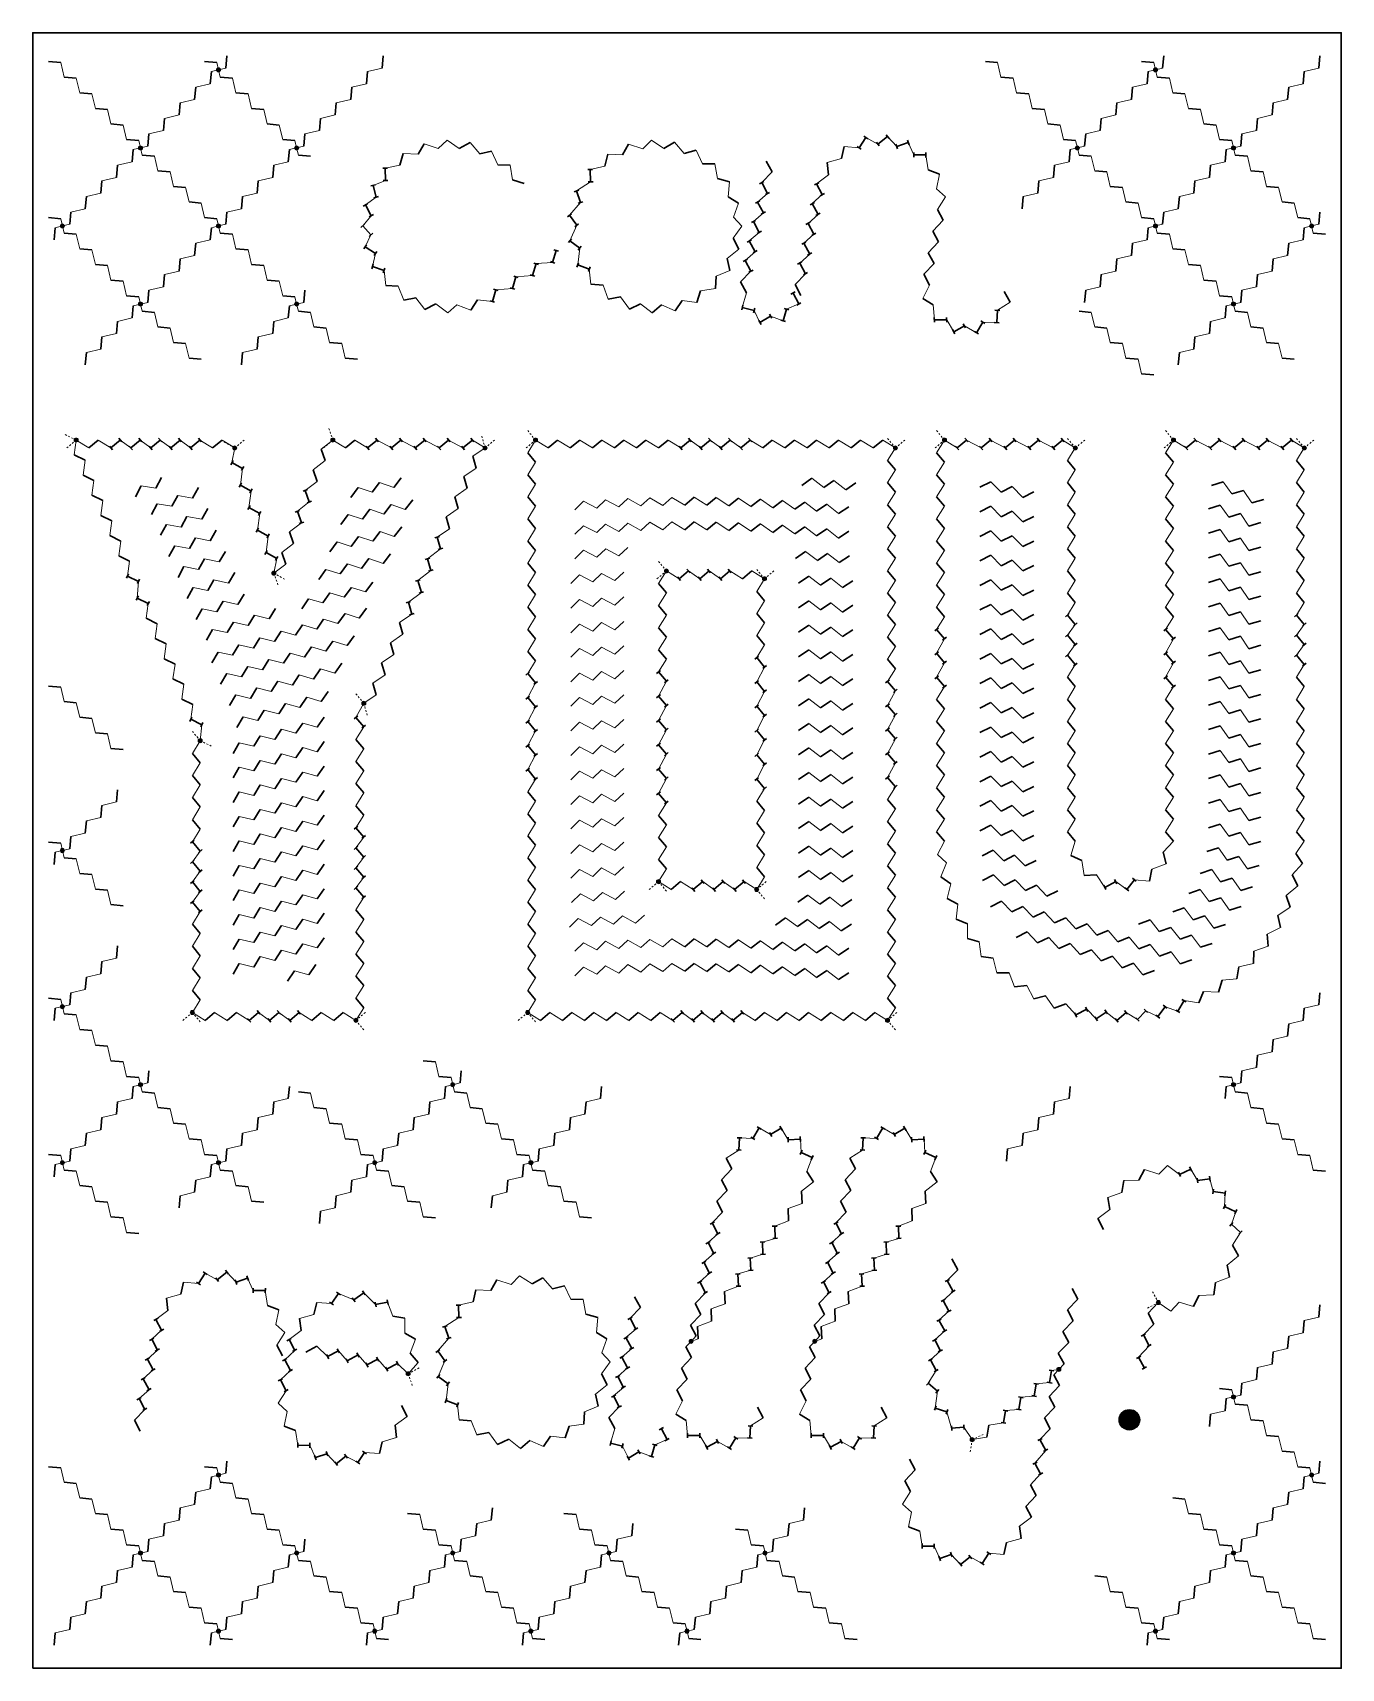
# Model space of a CAD drawing. Header units: millimetres. Extents: x 0 to 160, y 0 to 200.
import ezdxf

# ---------------------------------------------------------------- set-up
doc = ezdxf.new("R2010")
doc.units = ezdxf.units.MM
for name, color, linetype in [('AUTOSTITCH', 7, 'Continuous'), ('AUTOSTITCH_STITCHES', 7, 'Continuous'), ('BANNER_PUNCTUATION', 7, 'Continuous')]:
    doc.layers.add(name, color=color, linetype=linetype)
doc.layers.add('BANNER_PAGE', color=8, linetype='Continuous', plot=False)

# ---------------------------------------------------------------- blocks, each defined once
blk = doc.blocks.new('ST-1')
at = {"layer": 'AUTOSTITCH', "color": 7, "lineweight": 30}
for p, q in [((47.86, 186.43), (47.11, 185.13)), ((50.66, 186.88), (49.59, 185.83)), ((53.47, 186.57), (52.16, 185.84)), ((45.28, 185.25), (44.9, 183.8)), ((56.11, 185.53), (54.65, 185.17)), ((43.11, 183.43), (43.13, 181.93)), ((58.37, 183.82), (56.87, 183.86)), ((60.1, 181.57), (58.66, 182.01)), ((41.62, 181.33), (42, 179.88)), ((40.68, 178.94), (41.4, 177.62)), ((40.35, 176.38), (41.36, 175.28)), ((40.64, 173.83), (41.9, 173)), ((63.57, 171.92), (64.01, 173.36)), ((41.54, 171.42), (42.96, 170.92)), ((58.65, 168.73), (59.09, 170.16)), ((61.11, 170.32), (61.55, 171.76)), ((43.18, 169.1), (44.68, 169)), ((56.2, 167.13), (56.63, 168.57)), ((45.37, 167.3), (46.84, 167.6)), ((47.96, 166.15), (49.3, 166.83)), ((50.76, 165.73), (51.87, 166.74)), ((53.57, 166.06), (54.38, 167.33))]:
    blk.add_line(p, q, dxfattribs=at)
for points in [[(43.4, 183.43), (42.82, 183.43)], [(41.9, 181.41), (41.34, 181.26)], [(43.42, 181.94), (42.84, 181.93)], [(40.94, 179.08), (40.42, 178.79)], [(42.28, 179.96), (41.72, 179.81)], [(40.56, 176.58), (40.13, 176.18)], [(41.66, 177.76), (41.14, 177.48)], [(40.8, 174.07), (40.48, 173.58)], [(41.58, 175.48), (41.15, 175.08)], [(42.06, 173.25), (41.73, 172.76)], [(63.29, 172.01), (63.85, 171.84)], [(63.73, 173.44), (64.29, 173.27)], [(41.64, 171.69), (41.45, 171.14)], [(43.06, 171.19), (42.86, 170.64)], [(58.81, 170.25), (59.37, 170.08)], [(60.83, 170.41), (61.39, 170.24)], [(61.27, 171.84), (61.83, 171.67)], [(56.35, 168.65), (56.91, 168.48)], [(58.37, 168.81), (58.93, 168.64)], [(55.92, 167.22), (56.48, 167.05)]]:
    blk.add_lwpolyline(points, dxfattribs=at)
at = {"layer": 'AUTOSTITCH_STITCHES', "color": 7, "lineweight": 9}
for p, q in [((49.59, 185.83), (47.86, 186.43)), ((52.16, 185.84), (50.66, 186.88)), ((54.65, 185.17), (53.47, 186.57)), ((47.11, 185.13), (45.28, 185.25)), ((56.87, 183.86), (56.11, 185.53)), ((44.9, 183.8), (43.11, 183.43)), ((58.66, 182.01), (58.37, 183.82)), ((43.13, 181.93), (41.62, 181.33)), ((42, 179.88), (40.68, 178.94)), ((41.4, 177.62), (40.35, 176.38)), ((41.36, 175.28), (40.64, 173.83)), ((41.9, 173), (41.54, 171.42)), ((42.96, 170.92), (43.18, 169.1)), ((59.09, 170.16), (61.11, 170.32)), ((61.55, 171.76), (63.57, 171.92)), ((44.68, 169), (45.37, 167.3)), ((56.63, 168.57), (58.65, 168.73)), ((46.84, 167.6), (47.96, 166.15)), ((49.3, 166.83), (50.76, 165.73)), ((51.87, 166.74), (53.57, 166.06)), ((54.38, 167.33), (56.2, 167.13))]:
    blk.add_line(p, q, dxfattribs=at)
blk = doc.blocks.new('ST-2')
at = {"layer": 'AUTOSTITCH', "color": 7, "lineweight": 30}
for p, q in [((72.85, 186.36), (72.13, 185.05)), ((75.64, 186.87), (74.59, 185.8)), ((78.46, 186.62), (77.17, 185.86)), ((70.3, 185.13), (69.95, 183.67)), ((81.12, 185.63), (79.67, 185.24)), ((68.16, 183.27), (68.21, 181.77)), ((83.41, 183.97), (81.91, 183.98)), ((85.19, 181.76), (83.74, 182.17)), ((66.48, 180.66), (66.97, 179.24)), ((86.31, 179.16), (85.03, 179.94)), ((65.64, 177.67), (66.51, 176.45)), ((86.7, 176.36), (85.67, 177.45)), ((65.69, 174.56), (66.88, 173.65)), ((86.34, 173.55), (85.63, 174.87)), ((85.24, 170.93), (84.91, 172.4)), ((66.65, 171.61), (68.05, 171.08)), ((83.49, 168.71), (83.56, 170.21)), ((68.23, 169.26), (69.73, 169.13)), ((81.21, 167.03), (81.67, 168.45)), ((70.38, 167.42), (71.86, 167.69)), ((72.95, 166.21), (74.3, 166.86)), ((75.74, 165.73), (76.87, 166.72)), ((78.56, 166.01), (79.39, 167.26))]:
    blk.add_line(p, q, dxfattribs=at)
for points in [[(68.46, 183.28), (67.87, 183.26)], [(66.76, 180.75), (66.21, 180.56)], [(68.51, 181.78), (67.92, 181.76)], [(67.25, 179.33), (66.69, 179.14)], [(65.87, 177.84), (65.4, 177.5)], [(66.75, 176.62), (66.27, 176.28)], [(65.87, 174.8), (65.51, 174.33)], [(67.06, 173.89), (66.71, 173.42)], [(66.75, 171.88), (66.54, 171.34)], [(68.15, 171.36), (67.95, 170.81)]]:
    blk.add_lwpolyline(points, dxfattribs=at)
at = {"layer": 'AUTOSTITCH_STITCHES', "color": 7, "lineweight": 9}
for p, q in [((74.59, 185.8), (72.85, 186.36)), ((77.17, 185.86), (75.64, 186.87)), ((79.67, 185.24), (78.46, 186.62)), ((72.13, 185.05), (70.3, 185.13)), ((81.91, 183.98), (81.12, 185.63)), ((69.95, 183.67), (68.16, 183.27)), ((83.74, 182.17), (83.41, 183.97)), ((68.21, 181.77), (66.48, 180.66)), ((85.03, 179.94), (85.19, 181.76)), ((66.97, 179.24), (65.64, 177.67)), ((85.67, 177.45), (86.31, 179.16)), ((66.51, 176.45), (65.69, 174.56)), ((85.63, 174.87), (86.7, 176.36)), ((66.88, 173.65), (66.65, 171.61)), ((84.91, 172.4), (86.34, 173.55)), ((68.05, 171.08), (68.23, 169.26)), ((83.56, 170.21), (85.24, 170.93)), ((69.73, 169.13), (70.38, 167.42)), ((81.67, 168.45), (83.49, 168.71)), ((71.86, 167.69), (72.95, 166.21)), ((74.3, 166.86), (75.74, 165.73)), ((76.87, 166.72), (78.56, 166.01)), ((79.39, 167.26), (81.21, 167.03))]:
    blk.add_line(p, q, dxfattribs=at)
blk = doc.blocks.new('ST-3')
at = {"layer": 'AUTOSTITCH', "color": 7, "lineweight": 30}
for p, q in [((89.7, 184.31), (90.4, 182.99)), ((89.14, 181.67), (89.84, 180.35)), ((88.63, 179.29), (89.34, 177.97)), ((88.13, 176.92), (88.83, 175.59)), ((87.62, 174.54), (88.33, 173.21)), ((87.12, 172.16), (87.82, 170.84)), ((86.56, 169.52), (87.26, 168.2)), ((93.67, 166.83), (92.97, 168.16)), ((86.76, 166.39), (88.22, 166.05)), ((91.75, 164.75), (92.16, 166.19)), ((88.92, 164.57), (90.22, 165.33))]:
    blk.add_line(p, q, dxfattribs=at)
for points in [[(89.4, 181.81), (88.88, 181.53)], [(90.1, 180.48), (89.59, 180.21)], [(88.89, 179.43), (88.38, 179.16)], [(89.6, 178.11), (89.08, 177.83)], [(88.39, 177.05), (87.87, 176.78)], [(87.88, 174.68), (87.37, 174.4)], [(89.09, 175.73), (88.57, 175.45)], [(87.38, 172.3), (86.86, 172.03)], [(88.59, 173.35), (88.07, 173.08)], [(88.08, 170.98), (87.56, 170.7)], [(92.71, 168.02), (93.22, 168.3)], [(86.82, 166.68), (86.69, 166.11)], [(88.28, 166.33), (88.15, 165.76)], [(91.88, 166.27), (92.44, 166.11)], [(93.41, 166.7), (93.93, 166.97)], [(88.78, 164.82), (89.07, 164.32)], [(90.07, 165.58), (90.36, 165.08)], [(91.47, 164.83), (92.03, 164.67)]]:
    blk.add_lwpolyline(points, dxfattribs=at)
at = {"layer": 'AUTOSTITCH_STITCHES', "color": 7, "lineweight": 9}
for p, q in [((90.4, 182.99), (89.14, 181.67)), ((89.84, 180.35), (88.63, 179.29)), ((89.34, 177.97), (88.13, 176.92)), ((88.83, 175.59), (87.62, 174.54)), ((88.33, 173.21), (87.12, 172.16)), ((87.82, 170.84), (86.56, 169.52)), ((87.26, 168.2), (86.76, 166.39)), ((88.22, 166.05), (88.92, 164.57)), ((92.16, 166.19), (93.67, 166.83)), ((90.22, 165.33), (91.75, 164.75))]:
    blk.add_line(p, q, dxfattribs=at)
blk = doc.blocks.new('ST-4')
at = {"layer": 'AUTOSTITCH', "color": 7, "lineweight": 30}
for p, q in [((98.88, 184.61), (99.22, 186.07)), ((101.05, 185.93), (101.88, 187.17)), ((103.33, 186.39), (104.52, 187.3)), ((105.64, 186.09), (107.06, 186.57)), ((97.31, 182.62), (97.12, 184.11)), ((107.72, 185.06), (109.22, 185.06)), ((109.49, 183.24), (110.89, 182.71)), ((96.54, 180.2), (95.84, 181.53)), ((110.5, 180.92), (111.62, 179.92)), ((96.03, 177.78), (95.32, 179.11)), ((110.63, 178.38), (111.33, 177.06)), ((95.51, 175.36), (94.81, 176.68)), ((95, 172.94), (94.29, 174.26)), ((110.07, 175.74), (110.77, 174.42)), ((109.5, 173.1), (110.21, 171.78)), ((94.48, 170.52), (93.78, 171.84)), ((108.94, 170.46), (109.65, 169.14)), ((93.92, 167.88), (93.22, 169.2)), ((119.51, 167.04), (118.8, 168.36)), ((108.82, 167.49), (110.1, 166.72)), ((117.87, 164.56), (117.95, 166.06)), ((110.25, 164.88), (111.75, 164.88)), ((112.61, 163.44), (113.93, 164.17)), ((115.38, 163.32), (116.18, 164.59))]:
    blk.add_line(p, q, dxfattribs=at)
for points in [[(100.81, 186.09), (101.29, 185.76)], [(101.64, 187.34), (102.12, 187.01)], [(103.15, 186.62), (103.51, 186.16)], [(104.34, 187.53), (104.7, 187.07)], [(105.54, 186.37), (105.73, 185.81)], [(106.96, 186.85), (107.15, 186.29)], [(107.72, 185.36), (107.72, 184.77)], [(109.22, 185.35), (109.22, 184.76)], [(95.58, 181.39), (96.1, 181.66)], [(96.28, 180.07), (96.8, 180.34)], [(95.06, 178.97), (95.58, 179.24)], [(94.55, 176.55), (95.07, 176.82)], [(95.77, 177.64), (96.29, 177.92)], [(94.04, 174.13), (94.55, 174.4)], [(95.25, 175.22), (95.77, 175.5)], [(94.74, 172.8), (95.26, 173.08)], [(93.52, 171.71), (94.04, 171.98)], [(94.23, 170.38), (94.74, 170.66)], [(117.65, 166.07), (118.24, 166.04)], [(110.24, 165.17), (110.25, 164.59)], [(111.74, 165.18), (111.75, 164.59)], [(113.78, 164.42), (114.07, 163.91)], [(115.93, 164.75), (116.43, 164.44)], [(117.57, 164.57), (118.16, 164.54)], [(112.47, 163.69), (112.76, 163.18)], [(115.14, 163.48), (115.63, 163.17)]]:
    blk.add_lwpolyline(points, dxfattribs=at)
at = {"layer": 'AUTOSTITCH_STITCHES', "color": 7, "lineweight": 9}
for p, q in [((99.22, 186.07), (101.05, 185.93)), ((101.88, 187.17), (103.33, 186.39)), ((104.52, 187.3), (105.64, 186.09)), ((107.06, 186.57), (107.72, 185.06)), ((97.12, 184.11), (98.88, 184.61)), ((109.22, 185.06), (109.49, 183.24)), ((95.84, 181.53), (97.31, 182.62)), ((110.89, 182.71), (110.5, 180.92)), ((95.32, 179.11), (96.54, 180.2)), ((111.62, 179.92), (110.63, 178.38)), ((94.81, 176.68), (96.03, 177.78)), ((111.33, 177.06), (110.07, 175.74)), ((94.29, 174.26), (95.51, 175.36)), ((110.77, 174.42), (109.5, 173.1)), ((93.78, 171.84), (95, 172.94)), ((93.22, 169.2), (94.48, 170.52)), ((110.21, 171.78), (108.94, 170.46)), ((109.65, 169.14), (108.82, 167.49)), ((110.1, 166.72), (110.25, 164.88)), ((117.95, 166.06), (119.51, 167.04)), ((111.75, 164.88), (112.61, 163.44)), ((113.93, 164.17), (115.38, 163.32)), ((116.18, 164.59), (117.87, 164.56))]:
    blk.add_line(p, q, dxfattribs=at)
blk = doc.blocks.new('ST-5')
at = {"layer": 'AUTOSTITCH', "color": 7, "lineweight": 9}
for p, q in [((3.97, 150.85), (4.16, 150.76)), ((4.35, 150.67), (4.55, 150.57)), ((4.74, 150.48), (4.93, 150.38)), ((5.12, 150.29), (5.31, 150.19)), ((5.31, 150.19), (5.15, 150.05)), ((25.68, 150.05), (25.85, 150.19)), ((36.28, 151.41), (36.21, 151.61)), ((36.42, 151), (36.35, 151.2)), ((36.56, 150.6), (36.49, 150.8)), ((36.53, 150.05), (36.7, 150.19)), ((36.7, 150.19), (36.63, 150.39)), ((54.9, 150.67), (54.96, 150.46)), ((55.02, 150.26), (55.08, 150.05)), ((56.3, 150.05), (56.46, 150.19)), ((4.33, 149.37), (4.17, 149.23)), ((4.66, 149.64), (4.49, 149.5)), ((4.99, 149.92), (4.82, 149.78)), ((23.39, 149.96), (23.58, 149.86)), ((23.76, 149.75), (23.95, 149.65)), ((24.14, 149.54), (24.32, 149.44)), ((24.51, 149.33), (24.7, 149.23)), ((24.7, 149.23), (24.86, 149.37)), ((25.03, 149.5), (25.19, 149.64)), ((25.36, 149.78), (25.52, 149.92)), ((35.55, 149.23), (35.71, 149.37)), ((35.88, 149.5), (36.04, 149.64)), ((36.21, 149.78), (36.37, 149.92)), ((55.13, 149.85), (55.19, 149.64)), ((55.25, 149.43), (55.31, 149.23)), ((55.31, 149.23), (55.48, 149.37)), ((55.64, 149.5), (55.81, 149.64)), ((55.97, 149.78), (56.13, 149.92)), ((29.48, 133.91), (29.67, 133.81)), ((29.55, 133.71), (29.48, 133.91)), ((29.7, 133.3), (29.63, 133.51)), ((29.84, 132.9), (29.77, 133.1)), ((29.86, 133.7), (30.05, 133.6)), ((29.98, 132.49), (29.91, 132.7)), ((30.23, 133.49), (30.42, 133.39)), ((30.61, 133.28), (30.79, 133.18)), ((39.52, 119.15), (39.66, 118.98)), ((39.79, 118.82), (39.93, 118.65)), ((40.07, 118.49), (40.21, 118.33)), ((40.34, 118.16), (40.48, 118)), ((40.48, 118), (40.54, 117.79)), ((40.6, 117.59), (40.66, 117.38)), ((40.72, 117.17), (40.78, 116.97)), ((40.84, 116.76), (40.9, 116.56)), ((19.66, 114.41), (19.52, 114.57)), ((19.93, 114.08), (19.79, 114.24)), ((20.21, 113.75), (20.07, 113.92)), ((20.48, 113.42), (20.34, 113.59)), ((20.67, 113.33), (20.48, 113.42)), ((21.06, 113.14), (20.87, 113.23)), ((21.44, 112.95), (21.25, 113.04)), ((21.83, 112.76), (21.64, 112.86)), ((19.52, 80.19), (19.35, 80.05)), ((19.66, 80.03), (19.52, 80.19)), ((40.67, 80.19), (40.5, 80.05)), ((18.53, 79.37), (18.37, 79.23)), ((18.86, 79.64), (18.7, 79.5)), ((19.19, 79.92), (19.03, 79.78)), ((19.93, 79.7), (19.79, 79.86)), ((20.21, 79.37), (20.07, 79.54)), ((20.48, 79.04), (20.34, 79.21)), ((39.68, 79.37), (39.52, 79.23)), ((39.52, 79.23), (39.66, 79.06)), ((39.79, 78.9), (39.93, 78.74)), ((40.01, 79.64), (39.85, 79.5)), ((40.07, 78.57), (40.21, 78.41)), ((40.34, 79.92), (40.17, 79.78)), ((40.34, 78.24), (40.48, 78.08))]:
    blk.add_line(p, q, dxfattribs=at)
at = {"layer": 'AUTOSTITCH', "color": 7, "lineweight": 30}
for p, q in [((6.87, 149.23), (8.01, 150.19)), ((9.57, 149.23), (10.71, 150.19)), ((12, 149.23), (13.15, 150.19)), ((14.43, 149.23), (15.58, 150.19)), ((16.87, 149.23), (18.01, 150.19)), ((19.3, 149.23), (20.45, 150.19)), ((22, 149.23), (23.15, 150.19)), ((38.25, 149.23), (39.4, 150.19)), ((40.95, 149.23), (42.1, 150.19)), ((43.87, 149.23), (45.01, 150.19)), ((46.78, 149.23), (47.93, 150.19)), ((49.7, 149.23), (50.85, 150.19)), ((52.61, 149.23), (53.76, 150.19)), ((6.4, 147.72), (5.06, 148.38)), ((35.74, 147.67), (35.25, 149.08)), ((53.81, 148.2), (54.22, 146.76)), ((24.35, 147.44), (25.66, 146.7)), ((34.78, 145.14), (34.29, 146.56)), ((7.49, 145.25), (6.15, 145.91)), ((25.39, 144.69), (26.7, 143.95)), ((33.82, 142.62), (33.33, 144.04)), ((52.72, 145.73), (53.13, 144.29)), ((8.58, 142.78), (7.24, 143.44)), ((51.63, 143.26), (52.04, 141.82)), ((9.67, 140.31), (8.33, 140.97)), ((26.44, 141.93), (27.75, 141.2)), ((32.85, 140.07), (32.36, 141.48)), ((50.54, 140.79), (50.95, 139.35)), ((10.76, 137.84), (9.42, 138.5)), ((27.48, 139.18), (28.79, 138.45)), ((31.89, 137.54), (31.4, 138.96)), ((49.45, 138.32), (49.87, 136.88)), ((11.85, 135.37), (10.51, 136.03)), ((28.53, 136.43), (29.84, 135.7)), ((30.94, 135.02), (30.44, 136.43)), ((48.27, 135.66), (48.69, 134.22)), ((12.94, 132.9), (11.6, 133.56)), ((47.1, 133), (47.52, 131.56)), ((14.13, 130.2), (12.79, 130.86)), ((45.93, 130.35), (46.35, 128.91)), ((15.22, 127.73), (13.88, 128.39)), ((44.84, 127.88), (45.26, 126.44)), ((16.31, 125.26), (14.97, 125.92)), ((43.75, 125.41), (44.17, 123.97)), ((17.4, 122.79), (16.06, 123.45)), ((42.66, 122.94), (43.08, 121.5)), ((18.49, 120.32), (17.15, 120.98)), ((41.57, 120.47), (41.99, 119.03)), ((19.58, 117.85), (18.24, 118.51)), ((20.67, 115.38), (19.33, 116.04)), ((39.52, 116.28), (40.48, 115.14)), ((39.52, 113.58), (40.48, 112.44)), ((20.48, 110.72), (19.52, 111.87)), ((39.52, 110.88), (40.48, 109.74)), ((20.48, 108.02), (19.52, 109.17)), ((39.52, 108.18), (40.48, 107.04)), ((20.48, 105.32), (19.52, 106.47)), ((39.52, 105.48), (40.48, 104.34)), ((20.48, 102.62), (19.52, 103.77)), ((39.52, 102.78), (40.48, 101.64)), ((20.48, 99.92), (19.52, 101.07)), ((39.52, 100.33), (40.48, 99.18)), ((20.48, 97.46), (19.52, 98.61)), ((20.48, 95), (19.52, 96.15)), ((39.52, 97.88), (40.48, 96.73)), ((39.52, 95.43), (40.48, 94.28)), ((20.48, 92.54), (19.52, 93.69)), ((39.52, 92.73), (40.48, 91.58)), ((20.48, 89.84), (19.52, 90.99)), ((39.52, 90.03), (40.48, 88.88)), ((20.48, 87.14), (19.52, 88.29)), ((39.52, 87.33), (40.48, 86.18)), ((20.48, 84.44), (19.52, 85.59)), ((39.52, 84.63), (40.48, 83.48)), ((20.48, 81.74), (19.52, 82.89)), ((22.22, 80.19), (21.07, 79.23)), ((24.92, 80.19), (23.77, 79.23)), ((27.62, 80.19), (26.47, 79.23)), ((30.09, 80.19), (28.94, 79.23)), ((32.57, 80.19), (31.42, 79.23)), ((35.27, 80.19), (34.12, 79.23)), ((37.97, 80.19), (36.82, 79.23)), ((39.52, 81.93), (40.48, 80.78))]:
    blk.add_line(p, q, dxfattribs=at)
at = {"layer": 'AUTOSTITCH', "color": 7, "lineweight": 0, "const_width": 0.25}
for points in [[(5.19, 150.19, 1), (5.44, 150.19, 1)], [(36.57, 150.19, 1), (36.82, 150.19, 1)], [(24.57, 149.23, 1), (24.82, 149.23, 1)], [(55.19, 149.23, 1), (55.44, 149.23, 1)], [(29.36, 133.91, 1), (29.61, 133.91, 1)], [(40.36, 118, 1), (40.61, 118, 1)], [(20.36, 113.42, 1), (20.61, 113.42, 1)], [(19.39, 80.19, 1), (19.64, 80.19, 1)], [(39.39, 79.23, 1), (39.64, 79.23, 1)]]:
    blk.add_lwpolyline(points, format="xyb", close=True, dxfattribs=at)
at = {"layer": 'AUTOSTITCH', "color": 7, "lineweight": 30}
for points in [[(10.53, 150.42), (10.9, 149.97)], [(12.96, 150.42), (13.34, 149.97)], [(15.39, 150.42), (15.77, 149.97)], [(17.83, 150.42), (18.2, 149.97)], [(20.26, 150.42), (20.64, 149.97)], [(41.91, 150.42), (42.29, 149.97)], [(44.83, 150.42), (45.2, 149.97)], [(47.74, 150.42), (48.12, 149.97)], [(50.66, 150.42), (51.04, 149.97)], [(53.58, 150.42), (53.95, 149.97)], [(9.38, 149.45), (9.75, 149)], [(11.81, 149.45), (12.19, 149)], [(14.24, 149.45), (14.62, 149)], [(16.68, 149.45), (17.05, 149)], [(19.11, 149.45), (19.49, 149)], [(40.76, 149.45), (41.14, 149)], [(43.68, 149.45), (44.05, 149)], [(46.59, 149.45), (46.97, 149)], [(49.51, 149.45), (49.89, 149)], [(52.43, 149.45), (52.8, 149)], [(24.49, 147.69), (24.21, 147.18)], [(25.8, 146.96), (25.51, 146.45)], [(25.54, 144.94), (25.25, 144.43)], [(26.84, 144.21), (26.56, 143.7)], [(33.05, 143.94), (33.61, 144.13)], [(26.58, 142.19), (26.29, 141.68)], [(33.55, 142.52), (34.1, 142.72)], [(27.89, 141.46), (27.6, 140.95)], [(32.08, 141.39), (32.64, 141.58)], [(32.58, 139.97), (33.13, 140.16)], [(27.62, 139.44), (27.34, 138.93)], [(28.93, 138.71), (28.65, 138.2)], [(49.73, 138.4), (49.17, 138.24)], [(28.67, 136.69), (28.38, 136.18)], [(50.15, 136.96), (49.58, 136.8)], [(29.98, 135.96), (29.69, 135.45)], [(48.56, 135.74), (47.99, 135.58)], [(48.97, 134.3), (48.41, 134.14)], [(11.47, 133.3), (11.73, 133.82)], [(12.81, 132.64), (13.07, 133.16)], [(47.38, 133.09), (46.82, 132.92)], [(12.66, 130.6), (12.92, 131.13)], [(14, 129.94), (14.26, 130.46)], [(46.21, 130.43), (45.65, 130.27)], [(47.8, 131.65), (47.24, 131.48)], [(46.63, 128.99), (46.07, 128.83)], [(19.2, 115.78), (19.46, 116.3)], [(39.74, 116.47), (39.29, 116.1)], [(20.54, 115.12), (20.8, 115.64)], [(40.71, 115.32), (40.26, 114.95)], [(39.74, 102.97), (39.29, 102.6)], [(19.29, 100.88), (19.74, 101.26)], [(20.26, 99.73), (20.71, 100.11)], [(39.74, 100.52), (39.29, 100.14)], [(40.71, 101.82), (40.26, 101.45)], [(19.29, 98.42), (19.74, 98.8)], [(39.74, 98.07), (39.29, 97.69)], [(40.71, 99.37), (40.26, 99)], [(19.29, 95.96), (19.74, 96.34)], [(20.26, 97.28), (20.71, 97.65)], [(40.71, 96.92), (40.26, 96.54)], [(20.26, 94.82), (20.71, 95.19)], [(39.74, 95.62), (39.29, 95.24)], [(40.71, 94.47), (40.26, 94.09)], [(19.29, 93.5), (19.74, 93.88)], [(20.26, 92.36), (20.71, 92.73)], [(27.81, 79.97), (27.43, 80.42)], [(30.28, 79.97), (29.9, 80.42)], [(32.75, 79.97), (32.38, 80.42)], [(26.66, 79), (26.28, 79.45)], [(29.13, 79), (28.76, 79.45)], [(31.61, 79), (31.23, 79.45)]]:
    blk.add_lwpolyline(points, dxfattribs=at)
at = {"layer": 'AUTOSTITCH', "color": 7, "lineweight": 0}
for centre in [(5.31, 150.19), (36.7, 150.19), (24.7, 149.23), (55.31, 149.23), (29.48, 133.91), (40.48, 118), (20.48, 113.42), (19.52, 80.19), (39.52, 79.23)]:
    blk.add_circle(centre, 0.25, dxfattribs=at)
at = {"layer": 'AUTOSTITCH_STITCHES', "color": 7, "lineweight": 9}
for p, q in [((5.06, 148.38), (5.31, 150.19)), ((5.31, 150.19), (6.87, 149.23)), ((8.01, 150.19), (9.57, 149.23)), ((10.71, 150.19), (12, 149.23)), ((13.15, 150.19), (14.43, 149.23)), ((15.58, 150.19), (16.87, 149.23)), ((18.01, 150.19), (19.3, 149.23)), ((20.45, 150.19), (22, 149.23)), ((23.15, 150.19), (24.7, 149.23)), ((35.25, 149.08), (36.7, 150.19)), ((36.7, 150.19), (38.25, 149.23)), ((39.4, 150.19), (40.95, 149.23)), ((42.1, 150.19), (43.87, 149.23)), ((45.01, 150.19), (46.78, 149.23)), ((47.93, 150.19), (49.7, 149.23)), ((50.85, 150.19), (52.61, 149.23)), ((53.76, 150.19), (55.31, 149.23)), ((24.7, 149.23), (24.35, 147.44)), ((55.31, 149.23), (53.81, 148.2)), ((6.15, 145.91), (6.4, 147.72)), ((25.66, 146.7), (25.39, 144.69)), ((34.29, 146.56), (35.74, 147.67)), ((54.22, 146.76), (52.72, 145.73)), ((7.24, 143.44), (7.49, 145.25)), ((33.33, 144.04), (34.78, 145.14)), ((53.13, 144.29), (51.63, 143.26)), ((8.33, 140.97), (8.58, 142.78)), ((26.7, 143.95), (26.44, 141.93)), ((32.36, 141.48), (33.82, 142.62)), ((9.42, 138.5), (9.67, 140.31)), ((27.75, 141.2), (27.48, 139.18)), ((31.4, 138.96), (32.85, 140.07)), ((52.04, 141.82), (50.54, 140.79)), ((28.79, 138.45), (28.53, 136.43)), ((50.95, 139.35), (49.45, 138.32)), ((10.51, 136.03), (10.76, 137.84)), ((30.44, 136.43), (31.89, 137.54)), ((49.87, 136.88), (48.27, 135.66)), ((11.6, 133.56), (11.85, 135.37)), ((29.84, 135.7), (29.48, 133.91)), ((29.48, 133.91), (30.94, 135.02)), ((48.69, 134.22), (47.1, 133)), ((12.79, 130.86), (12.94, 132.9)), ((13.88, 128.39), (14.13, 130.2)), ((47.52, 131.56), (45.93, 130.35)), ((46.35, 128.91), (44.84, 127.88)), ((14.97, 125.92), (15.22, 127.73)), ((45.26, 126.44), (43.75, 125.41)), ((16.06, 123.45), (16.31, 125.26)), ((17.15, 120.98), (17.4, 122.79)), ((44.17, 123.97), (42.66, 122.94)), ((18.24, 118.51), (18.49, 120.32)), ((43.08, 121.5), (41.57, 120.47)), ((41.99, 119.03), (40.48, 118)), ((19.33, 116.04), (19.58, 117.85)), ((40.48, 118), (39.52, 116.28)), ((20.48, 113.42), (20.67, 115.38)), ((40.48, 115.14), (39.52, 113.58)), ((19.52, 111.87), (20.48, 113.42)), ((40.48, 112.44), (39.52, 110.88)), ((19.52, 109.17), (20.48, 110.72)), ((19.52, 106.47), (20.48, 108.02)), ((40.48, 109.74), (39.52, 108.18)), ((40.48, 107.04), (39.52, 105.48)), ((19.52, 103.77), (20.48, 105.32)), ((40.48, 104.34), (39.52, 102.78)), ((19.52, 101.07), (20.48, 102.62)), ((40.48, 101.64), (39.52, 100.33)), ((19.52, 98.61), (20.48, 99.92)), ((40.48, 99.18), (39.52, 97.88)), ((19.52, 96.15), (20.48, 97.46)), ((40.48, 96.73), (39.52, 95.43)), ((19.52, 93.69), (20.48, 95)), ((40.48, 94.28), (39.52, 92.73)), ((19.52, 90.99), (20.48, 92.54)), ((40.48, 91.58), (39.52, 90.03)), ((19.52, 88.29), (20.48, 89.84)), ((40.48, 88.88), (39.52, 87.33)), ((19.52, 85.59), (20.48, 87.14)), ((40.48, 86.18), (39.52, 84.63)), ((19.52, 82.89), (20.48, 84.44)), ((40.48, 83.48), (39.52, 81.93)), ((19.52, 80.19), (20.48, 81.74)), ((21.07, 79.23), (19.52, 80.19)), ((23.77, 79.23), (22.22, 80.19)), ((26.47, 79.23), (24.92, 80.19)), ((28.94, 79.23), (27.62, 80.19)), ((31.42, 79.23), (30.09, 80.19)), ((34.12, 79.23), (32.57, 80.19)), ((36.82, 79.23), (35.27, 80.19)), ((39.52, 79.23), (37.97, 80.19)), ((40.48, 80.78), (39.52, 79.23))]:
    blk.add_line(p, q, dxfattribs=at)
blk = doc.blocks.new('ST-6')
at = {"layer": 'AUTOSTITCH', "color": 7, "lineweight": 9}
for p, q in [((60.52, 151.34), (60.66, 151.18)), ((60.79, 151.01), (60.93, 150.85)), ((61.07, 150.68), (61.21, 150.52)), ((61.48, 150.19), (61.32, 150.05)), ((61.34, 150.36), (61.48, 150.19)), ((104.66, 150.21), (104.52, 150.38)), ((104.93, 149.88), (104.79, 150.05)), ((106.63, 150.19), (106.47, 150.05)), ((60.5, 149.37), (60.33, 149.23)), ((60.83, 149.64), (60.66, 149.5)), ((61.15, 149.92), (60.99, 149.78)), ((105.21, 149.56), (105.07, 149.72)), ((105.48, 149.23), (105.34, 149.39)), ((105.65, 149.37), (105.48, 149.23)), ((105.97, 149.64), (105.81, 149.5)), ((106.3, 149.92), (106.14, 149.78)), ((60.52, 80.19), (60.35, 80.05)), ((60.66, 80.03), (60.52, 80.19)), ((105.5, 80.05), (105.67, 80.19)), ((59.53, 79.37), (59.37, 79.23)), ((59.86, 79.64), (59.7, 79.5)), ((60.19, 79.92), (60.03, 79.78)), ((60.93, 79.7), (60.79, 79.86)), ((61.21, 79.37), (61.07, 79.54)), ((61.48, 79.04), (61.34, 79.21)), ((104.52, 79.23), (104.68, 79.37)), ((104.66, 79.06), (104.52, 79.23)), ((104.93, 78.74), (104.79, 78.9)), ((104.85, 79.5), (105.01, 79.64)), ((105.21, 78.41), (105.07, 78.57)), ((105.17, 79.78), (105.34, 79.92)), ((105.48, 78.08), (105.34, 78.24))]:
    blk.add_line(p, q, dxfattribs=at)
at = {"layer": 'AUTOSTITCH', "color": 7, "lineweight": 30}
for p, q in [((64.18, 150.19), (63.03, 149.23)), ((66.88, 150.19), (65.73, 149.23)), ((69.58, 150.19), (68.43, 149.23)), ((72.28, 150.19), (71.13, 149.23)), ((74.98, 150.19), (73.83, 149.23)), ((77.68, 150.19), (76.53, 149.23)), ((80.38, 150.19), (79.23, 149.23)), ((82.83, 150.19), (81.68, 149.23)), ((85.28, 150.19), (84.13, 149.23)), ((87.73, 150.19), (86.58, 149.23)), ((90.43, 150.19), (89.28, 149.23)), ((93.13, 150.19), (91.98, 149.23)), ((95.83, 150.19), (94.68, 149.23)), ((98.53, 150.19), (97.38, 149.23)), ((101.23, 150.19), (100.08, 149.23)), ((103.93, 150.19), (102.78, 149.23)), ((60.52, 148.64), (61.48, 147.49)), ((105.48, 146.53), (104.52, 147.68)), ((60.52, 145.94), (61.48, 144.79)), ((105.48, 143.83), (104.52, 144.98)), ((60.52, 143.24), (61.48, 142.09)), ((105.48, 141.13), (104.52, 142.28)), ((60.52, 140.54), (61.48, 139.39)), ((105.48, 138.43), (104.52, 139.58)), ((60.52, 137.84), (61.48, 136.69)), ((105.48, 135.73), (104.52, 136.88)), ((60.52, 135.14), (61.48, 133.99)), ((105.48, 133.03), (104.52, 134.18)), ((60.52, 132.44), (61.48, 131.29)), ((105.48, 130.33), (104.52, 131.48)), ((60.52, 129.74), (61.48, 128.59)), ((105.48, 127.63), (104.52, 128.78)), ((60.52, 127.04), (61.48, 125.89)), ((105.48, 124.93), (104.52, 126.08)), ((60.52, 124.34), (61.48, 123.19)), ((105.48, 122.23), (104.52, 123.38)), ((60.52, 121.64), (61.48, 120.49)), ((105.48, 119.53), (104.52, 120.68)), ((60.52, 118.7), (61.48, 117.55)), ((105.48, 116.59), (104.52, 117.74)), ((60.52, 115.77), (61.48, 114.62)), ((105.48, 113.65), (104.52, 114.8)), ((60.52, 112.83), (61.48, 111.68)), ((105.48, 110.72), (104.52, 111.87)), ((60.52, 109.89), (61.48, 108.74)), ((105.48, 107.78), (104.52, 108.93)), ((60.52, 107.19), (61.48, 106.04)), ((105.48, 105.08), (104.52, 106.23)), ((60.52, 104.49), (61.48, 103.34)), ((105.48, 102.38), (104.52, 103.53)), ((60.52, 101.79), (61.48, 100.64)), ((105.48, 99.68), (104.52, 100.83)), ((60.52, 99.09), (61.48, 97.94)), ((105.48, 96.98), (104.52, 98.13)), ((60.52, 96.39), (61.48, 95.24)), ((105.48, 94.28), (104.52, 95.43)), ((60.52, 93.69), (61.48, 92.54)), ((105.48, 91.58), (104.52, 92.73)), ((60.52, 90.99), (61.48, 89.84)), ((105.48, 88.88), (104.52, 90.03)), ((60.52, 88.29), (61.48, 87.14)), ((105.48, 86.18), (104.52, 87.33)), ((60.52, 85.59), (61.48, 84.44)), ((105.48, 83.48), (104.52, 84.63)), ((60.52, 82.89), (61.48, 81.74)), ((62.07, 79.23), (63.22, 80.19)), ((64.77, 79.23), (65.92, 80.19)), ((67.47, 79.23), (68.62, 80.19)), ((70.17, 79.23), (71.32, 80.19)), ((72.87, 79.23), (74.02, 80.19)), ((75.57, 79.23), (76.72, 80.19)), ((78.27, 79.23), (79.42, 80.19)), ((80.72, 79.23), (81.87, 80.19)), ((83.17, 79.23), (84.32, 80.19)), ((85.62, 79.23), (86.77, 80.19)), ((88.32, 79.23), (89.47, 80.19)), ((91.02, 79.23), (92.17, 80.19)), ((93.72, 79.23), (94.87, 80.19)), ((96.42, 79.23), (97.57, 80.19)), ((99.12, 79.23), (100.27, 80.19)), ((101.82, 79.23), (102.97, 80.19)), ((105.48, 80.78), (104.52, 81.93))]:
    blk.add_line(p, q, dxfattribs=at)
at = {"layer": 'AUTOSTITCH', "color": 7, "lineweight": 0, "const_width": 0.25}
for points in [[(61.36, 150.19, 1), (61.61, 150.19, 1)], [(105.36, 149.23, 1), (105.61, 149.23, 1)], [(60.39, 80.19, 1), (60.64, 80.19, 1)], [(104.39, 79.23, 1), (104.64, 79.23, 1)]]:
    blk.add_lwpolyline(points, format="xyb", close=True, dxfattribs=at)
at = {"layer": 'AUTOSTITCH', "color": 7, "lineweight": 30}
for points in [[(80.57, 149.97), (80.19, 150.42)], [(83.02, 149.97), (82.64, 150.42)], [(85.47, 149.97), (85.09, 150.42)], [(87.92, 149.97), (87.54, 150.42)], [(79.42, 149), (79.05, 149.45)], [(81.87, 149), (81.49, 149.45)], [(84.32, 149), (83.94, 149.45)], [(86.77, 149), (86.39, 149.45)], [(60.74, 121.83), (60.29, 121.45)], [(61.71, 120.68), (61.26, 120.3)], [(104.29, 120.49), (104.74, 120.87)], [(60.74, 118.89), (60.29, 118.52)], [(105.26, 119.34), (105.71, 119.72)], [(61.71, 117.74), (61.26, 117.37)], [(104.29, 117.55), (104.74, 117.93)], [(105.26, 116.4), (105.71, 116.78)], [(60.74, 115.95), (60.29, 115.58)], [(61.71, 114.81), (61.26, 114.43)], [(104.29, 114.61), (104.74, 114.99)], [(60.74, 113.02), (60.29, 112.64)], [(104.29, 111.68), (104.74, 112.05)], [(105.26, 113.47), (105.71, 113.84)], [(60.74, 110.08), (60.29, 109.7)], [(61.71, 111.87), (61.26, 111.49)], [(105.26, 110.53), (105.71, 110.9)], [(61.71, 108.93), (61.26, 108.56)], [(104.29, 108.74), (104.74, 109.12)], [(105.26, 107.59), (105.71, 107.97)], [(79.23, 80.42), (79.61, 79.97)], [(81.68, 80.42), (82.06, 79.97)], [(84.13, 80.42), (84.51, 79.97)], [(86.58, 80.42), (86.95, 79.97)], [(78.08, 79.45), (78.46, 79)], [(80.53, 79.45), (80.91, 79)], [(82.98, 79.45), (83.36, 79)], [(85.43, 79.45), (85.81, 79)]]:
    blk.add_lwpolyline(points, dxfattribs=at)
at = {"layer": 'AUTOSTITCH', "color": 7, "lineweight": 0}
for centre in [(61.48, 150.19), (105.48, 149.23), (60.52, 80.19), (104.52, 79.23)]:
    blk.add_circle(centre, 0.25, dxfattribs=at)
at = {"layer": 'AUTOSTITCH_STITCHES', "color": 7, "lineweight": 9}
for p, q in [((61.48, 150.19), (60.52, 148.64)), ((63.03, 149.23), (61.48, 150.19)), ((65.73, 149.23), (64.18, 150.19)), ((68.43, 149.23), (66.88, 150.19)), ((71.13, 149.23), (69.58, 150.19)), ((73.83, 149.23), (72.28, 150.19)), ((76.53, 149.23), (74.98, 150.19)), ((79.23, 149.23), (77.68, 150.19)), ((81.68, 149.23), (80.38, 150.19)), ((84.13, 149.23), (82.83, 150.19)), ((86.58, 149.23), (85.28, 150.19)), ((89.28, 149.23), (87.73, 150.19)), ((91.98, 149.23), (90.43, 150.19)), ((94.68, 149.23), (93.13, 150.19)), ((97.38, 149.23), (95.83, 150.19)), ((100.08, 149.23), (98.53, 150.19)), ((102.78, 149.23), (101.23, 150.19)), ((105.48, 149.23), (103.93, 150.19)), ((104.52, 147.68), (105.48, 149.23)), ((61.48, 147.49), (60.52, 145.94)), ((104.52, 144.98), (105.48, 146.53)), ((61.48, 144.79), (60.52, 143.24)), ((61.48, 142.09), (60.52, 140.54)), ((104.52, 142.28), (105.48, 143.83)), ((104.52, 139.58), (105.48, 141.13)), ((61.48, 139.39), (60.52, 137.84)), ((104.52, 136.88), (105.48, 138.43)), ((61.48, 136.69), (60.52, 135.14)), ((104.52, 134.18), (105.48, 135.73)), ((61.48, 133.99), (60.52, 132.44)), ((104.52, 131.48), (105.48, 133.03)), ((61.48, 131.29), (60.52, 129.74)), ((104.52, 128.78), (105.48, 130.33)), ((61.48, 128.59), (60.52, 127.04)), ((104.52, 126.08), (105.48, 127.63)), ((61.48, 125.89), (60.52, 124.34)), ((104.52, 123.38), (105.48, 124.93)), ((61.48, 123.19), (60.52, 121.64)), ((104.52, 120.68), (105.48, 122.23)), ((61.48, 120.49), (60.52, 118.7)), ((104.52, 117.74), (105.48, 119.53)), ((61.48, 117.55), (60.52, 115.77)), ((104.52, 114.8), (105.48, 116.59)), ((61.48, 114.62), (60.52, 112.83)), ((104.52, 111.87), (105.48, 113.65)), ((61.48, 111.68), (60.52, 109.89)), ((104.52, 108.93), (105.48, 110.72)), ((61.48, 108.74), (60.52, 107.19)), ((61.48, 106.04), (60.52, 104.49)), ((104.52, 106.23), (105.48, 107.78)), ((104.52, 103.53), (105.48, 105.08)), ((61.48, 103.34), (60.52, 101.79)), ((104.52, 100.83), (105.48, 102.38)), ((61.48, 100.64), (60.52, 99.09)), ((104.52, 98.13), (105.48, 99.68)), ((61.48, 97.94), (60.52, 96.39)), ((104.52, 95.43), (105.48, 96.98)), ((61.48, 95.24), (60.52, 93.69)), ((104.52, 92.73), (105.48, 94.28)), ((61.48, 92.54), (60.52, 90.99)), ((104.52, 90.03), (105.48, 91.58)), ((61.48, 89.84), (60.52, 88.29)), ((104.52, 87.33), (105.48, 88.88)), ((61.48, 87.14), (60.52, 85.59)), ((104.52, 84.63), (105.48, 86.18)), ((61.48, 84.44), (60.52, 82.89)), ((104.52, 81.93), (105.48, 83.48)), ((61.48, 81.74), (60.52, 80.19)), ((60.52, 80.19), (62.07, 79.23)), ((63.22, 80.19), (64.77, 79.23)), ((65.92, 80.19), (67.47, 79.23)), ((68.62, 80.19), (70.17, 79.23)), ((71.32, 80.19), (72.87, 79.23)), ((74.02, 80.19), (75.57, 79.23)), ((76.72, 80.19), (78.27, 79.23)), ((79.42, 80.19), (80.72, 79.23)), ((81.87, 80.19), (83.17, 79.23)), ((84.32, 80.19), (85.62, 79.23)), ((86.77, 80.19), (88.32, 79.23)), ((89.47, 80.19), (91.02, 79.23)), ((92.17, 80.19), (93.72, 79.23)), ((94.87, 80.19), (96.42, 79.23)), ((97.57, 80.19), (99.12, 79.23)), ((100.27, 80.19), (101.82, 79.23)), ((102.97, 80.19), (104.52, 79.23)), ((104.52, 79.23), (105.48, 80.78))]:
    blk.add_line(p, q, dxfattribs=at)
blk = doc.blocks.new('ST-7')
at = {"layer": 'AUTOSTITCH', "color": 7, "lineweight": 9}
for p, q in [((76.52, 135.34), (76.66, 135.18)), ((76.79, 135.01), (76.93, 134.85)), ((77.07, 134.68), (77.21, 134.52)), ((77.48, 134.19), (77.32, 134.05)), ((77.34, 134.36), (77.48, 134.19)), ((88.66, 134.21), (88.52, 134.38)), ((88.93, 133.88), (88.79, 134.05)), ((90.63, 134.19), (90.47, 134.05)), ((76.5, 133.37), (76.33, 133.23)), ((76.83, 133.64), (76.66, 133.5)), ((77.15, 133.92), (76.99, 133.78)), ((89.21, 133.56), (89.07, 133.72)), ((89.48, 133.23), (89.34, 133.39)), ((89.65, 133.37), (89.48, 133.23)), ((89.97, 133.64), (89.81, 133.5)), ((90.3, 133.92), (90.14, 133.78)), ((76.52, 96.19), (76.35, 96.05)), ((76.66, 96.03), (76.52, 96.19)), ((89.5, 96.05), (89.67, 96.19)), ((75.53, 95.37), (75.37, 95.23)), ((75.86, 95.64), (75.7, 95.5)), ((76.19, 95.92), (76.03, 95.78)), ((76.93, 95.7), (76.79, 95.86)), ((77.21, 95.37), (77.07, 95.54)), ((77.48, 95.04), (77.34, 95.21)), ((88.52, 95.23), (88.68, 95.37)), ((88.66, 95.06), (88.52, 95.23)), ((88.93, 94.74), (88.79, 94.9)), ((88.85, 95.5), (89.01, 95.64)), ((89.21, 94.41), (89.07, 94.57)), ((89.17, 95.78), (89.34, 95.92)), ((89.48, 94.08), (89.34, 94.24))]:
    blk.add_line(p, q, dxfattribs=at)
at = {"layer": 'AUTOSTITCH', "color": 7, "lineweight": 30}
for p, q in [((80.18, 134.19), (79.03, 133.23)), ((82.71, 134.19), (81.56, 133.23)), ((85.23, 134.19), (84.08, 133.23)), ((87.93, 134.19), (86.78, 133.23)), ((76.52, 132.64), (77.48, 131.49)), ((89.48, 130.53), (88.52, 131.68)), ((76.52, 129.94), (77.48, 128.79)), ((89.48, 127.83), (88.52, 128.98)), ((76.52, 127.24), (77.48, 126.09)), ((89.48, 125.13), (88.52, 126.28)), ((76.52, 124.54), (77.48, 123.39)), ((89.48, 122.43), (88.52, 123.58)), ((76.52, 121.84), (77.48, 120.69)), ((89.48, 119.46), (88.52, 120.61)), ((76.52, 118.87), (77.48, 117.72)), ((89.48, 116.49), (88.52, 117.64)), ((76.52, 115.9), (77.48, 114.75)), ((89.48, 113.52), (88.52, 114.67)), ((76.52, 112.93), (77.48, 111.78)), ((89.48, 110.55), (88.52, 111.7)), ((76.52, 109.96), (77.48, 108.81)), ((89.48, 107.58), (88.52, 108.73)), ((76.52, 106.99), (77.48, 105.84)), ((89.48, 104.88), (88.52, 106.03)), ((76.52, 104.29), (77.48, 103.14)), ((89.48, 102.18), (88.52, 103.33)), ((76.52, 101.59), (77.48, 100.44)), ((89.48, 99.48), (88.52, 100.63)), ((76.52, 98.89), (77.48, 97.74)), ((78.07, 95.23), (79.22, 96.19)), ((80.77, 95.23), (81.92, 96.19)), ((83.29, 95.23), (84.44, 96.19)), ((85.82, 95.23), (86.97, 96.19)), ((89.48, 96.78), (88.52, 97.93))]:
    blk.add_line(p, q, dxfattribs=at)
at = {"layer": 'AUTOSTITCH', "color": 7, "lineweight": 0, "const_width": 0.25}
for points in [[(77.36, 134.19, 1), (77.61, 134.19, 1)], [(89.36, 133.23, 1), (89.61, 133.23, 1)], [(76.39, 96.19, 1), (76.64, 96.19, 1)], [(88.39, 95.23, 1), (88.64, 95.23, 1)]]:
    blk.add_lwpolyline(points, format="xyb", close=True, dxfattribs=at)
at = {"layer": 'AUTOSTITCH', "color": 7, "lineweight": 30}
for points in [[(80.37, 133.97), (79.99, 134.42)], [(82.89, 133.97), (82.52, 134.42)], [(85.42, 133.97), (85.04, 134.42)], [(79.22, 133), (78.85, 133.45)], [(81.75, 133), (81.37, 133.45)], [(84.27, 133), (83.89, 133.45)], [(76.74, 122.03), (76.29, 121.65)], [(88.29, 123.39), (88.74, 123.77)], [(89.26, 122.24), (89.71, 122.62)], [(77.71, 120.88), (77.26, 120.5)], [(88.29, 120.42), (88.74, 120.8)], [(76.74, 119.06), (76.29, 118.68)], [(89.26, 119.27), (89.71, 119.65)], [(76.74, 116.09), (76.29, 115.71)], [(77.71, 117.91), (77.26, 117.53)], [(88.29, 117.45), (88.74, 117.83)], [(89.26, 116.3), (89.71, 116.68)], [(77.71, 114.94), (77.26, 114.56)], [(88.29, 114.48), (88.74, 114.86)], [(76.74, 113.12), (76.29, 112.74)], [(89.26, 113.33), (89.71, 113.71)], [(76.74, 110.15), (76.29, 109.77)], [(77.71, 111.97), (77.26, 111.59)], [(88.29, 111.51), (88.74, 111.89)], [(89.26, 110.36), (89.71, 110.74)], [(77.71, 109), (77.26, 108.62)], [(88.29, 108.54), (88.74, 108.92)], [(76.74, 107.18), (76.29, 106.8)], [(77.71, 106.03), (77.26, 105.66)], [(89.26, 107.39), (89.71, 107.77)], [(81.73, 96.42), (82.11, 95.97)], [(84.25, 96.42), (84.63, 95.97)], [(86.78, 96.42), (87.15, 95.97)], [(80.58, 95.45), (80.96, 95)], [(83.11, 95.45), (83.48, 95)], [(85.63, 95.45), (86.01, 95)]]:
    blk.add_lwpolyline(points, dxfattribs=at)
at = {"layer": 'AUTOSTITCH', "color": 7, "lineweight": 0}
for centre in [(77.48, 134.19), (89.48, 133.23), (76.52, 96.19), (88.52, 95.23)]:
    blk.add_circle(centre, 0.25, dxfattribs=at)
at = {"layer": 'AUTOSTITCH_STITCHES', "color": 7, "lineweight": 9}
for p, q in [((77.48, 134.19), (76.52, 132.64)), ((79.03, 133.23), (77.48, 134.19)), ((81.56, 133.23), (80.18, 134.19)), ((84.08, 133.23), (82.71, 134.19)), ((86.78, 133.23), (85.23, 134.19)), ((89.48, 133.23), (87.93, 134.19)), ((88.52, 131.68), (89.48, 133.23)), ((77.48, 131.49), (76.52, 129.94)), ((88.52, 128.98), (89.48, 130.53)), ((77.48, 128.79), (76.52, 127.24)), ((77.48, 126.09), (76.52, 124.54)), ((88.52, 126.28), (89.48, 127.83)), ((88.52, 123.58), (89.48, 125.13)), ((77.48, 123.39), (76.52, 121.84)), ((88.52, 120.61), (89.48, 122.43)), ((77.48, 120.69), (76.52, 118.87)), ((88.52, 117.64), (89.48, 119.46)), ((77.48, 117.72), (76.52, 115.9)), ((88.52, 114.67), (89.48, 116.49)), ((77.48, 114.75), (76.52, 112.93)), ((88.52, 111.7), (89.48, 113.52)), ((77.48, 111.78), (76.52, 109.96)), ((88.52, 108.73), (89.48, 110.55)), ((77.48, 108.81), (76.52, 106.99)), ((88.52, 106.03), (89.48, 107.58)), ((77.48, 105.84), (76.52, 104.29)), ((88.52, 103.33), (89.48, 104.88)), ((77.48, 103.14), (76.52, 101.59)), ((88.52, 100.63), (89.48, 102.18)), ((77.48, 100.44), (76.52, 98.89)), ((88.52, 97.93), (89.48, 99.48)), ((77.48, 97.74), (76.52, 96.19)), ((76.52, 96.19), (78.07, 95.23)), ((79.22, 96.19), (80.77, 95.23)), ((81.92, 96.19), (83.29, 95.23)), ((84.44, 96.19), (85.82, 95.23)), ((86.97, 96.19), (88.52, 95.23)), ((88.52, 95.23), (89.48, 96.78))]:
    blk.add_line(p, q, dxfattribs=at)
blk = doc.blocks.new('ST-8')
at = {"layer": 'AUTOSTITCH', "color": 7, "lineweight": 9}
for p, q in [((110.66, 151.18), (110.52, 151.34)), ((110.93, 150.85), (110.79, 151.01)), ((111.21, 150.52), (111.07, 150.68)), ((111.32, 150.05), (111.48, 150.19)), ((111.48, 150.19), (111.34, 150.36)), ((126.66, 150.21), (126.52, 150.38)), ((126.93, 149.88), (126.79, 150.05)), ((128.63, 150.19), (128.47, 150.05)), ((138.52, 151.34), (138.66, 151.18)), ((138.79, 151.01), (138.93, 150.85)), ((139.07, 150.68), (139.21, 150.52)), ((139.48, 150.19), (139.32, 150.05)), ((139.34, 150.36), (139.48, 150.19)), ((154.66, 150.21), (154.52, 150.38)), ((154.93, 149.88), (154.79, 150.05)), ((156.63, 150.19), (156.47, 150.05)), ((110.33, 149.23), (110.5, 149.37)), ((110.66, 149.5), (110.83, 149.64)), ((110.99, 149.78), (111.15, 149.92)), ((127.21, 149.56), (127.07, 149.72)), ((127.48, 149.23), (127.34, 149.39)), ((127.65, 149.37), (127.48, 149.23)), ((127.97, 149.64), (127.81, 149.5)), ((128.3, 149.92), (128.14, 149.78)), ((138.5, 149.37), (138.33, 149.23)), ((138.83, 149.64), (138.66, 149.5)), ((139.15, 149.92), (138.99, 149.78)), ((155.21, 149.56), (155.07, 149.72)), ((155.48, 149.23), (155.34, 149.39)), ((155.65, 149.37), (155.48, 149.23)), ((155.97, 149.64), (155.81, 149.5)), ((156.3, 149.92), (156.14, 149.78))]:
    blk.add_line(p, q, dxfattribs=at)
at = {"layer": 'AUTOSTITCH', "color": 7, "lineweight": 30}
for p, q in [((114.18, 150.19), (113.03, 149.23)), ((117.12, 150.19), (115.97, 149.23)), ((120.06, 150.19), (118.91, 149.23)), ((122.99, 150.19), (121.84, 149.23)), ((125.93, 150.19), (124.78, 149.23)), ((142.18, 150.19), (141.03, 149.23)), ((145.12, 150.19), (143.97, 149.23)), ((148.06, 150.19), (146.91, 149.23)), ((150.99, 150.19), (149.84, 149.23)), ((153.93, 150.19), (152.78, 149.23)), ((110.52, 148.64), (111.48, 147.49)), ((138.52, 148.64), (139.48, 147.49)), ((127.48, 146.53), (126.52, 147.68)), ((155.48, 146.53), (154.52, 147.68)), ((110.52, 145.94), (111.48, 144.79)), ((127.48, 143.83), (126.52, 144.98)), ((138.52, 145.94), (139.48, 144.79)), ((155.48, 143.83), (154.52, 144.98)), ((110.52, 143.24), (111.48, 142.09)), ((127.48, 141.13), (126.52, 142.28)), ((138.52, 143.24), (139.48, 142.09)), ((155.48, 141.13), (154.52, 142.28)), ((110.52, 140.54), (111.48, 139.39)), ((138.52, 140.54), (139.48, 139.39)), ((127.48, 138.43), (126.52, 139.58)), ((155.48, 138.43), (154.52, 139.58)), ((110.52, 137.84), (111.48, 136.69)), ((127.48, 135.73), (126.52, 136.88)), ((138.52, 137.84), (139.48, 136.69)), ((155.48, 135.73), (154.52, 136.88)), ((110.52, 135.14), (111.48, 133.99)), ((127.48, 133.03), (126.52, 134.18)), ((138.52, 135.14), (139.48, 133.99)), ((155.48, 133.03), (154.52, 134.18)), ((110.52, 132.44), (111.48, 131.29)), ((138.52, 132.44), (139.48, 131.29)), ((127.48, 130.33), (126.52, 131.48)), ((155.48, 130.33), (154.52, 131.48)), ((110.52, 129.74), (111.48, 128.59)), ((127.48, 127.63), (126.52, 128.78)), ((138.52, 129.74), (139.48, 128.59)), ((155.48, 127.63), (154.52, 128.78)), ((110.52, 127.04), (111.48, 125.89)), ((127.48, 125.18), (126.52, 126.33)), ((138.52, 127.04), (139.48, 125.89)), ((155.48, 125.18), (154.52, 126.33)), ((110.52, 124.11), (111.48, 122.96)), ((138.52, 124.11), (139.48, 122.96)), ((127.48, 122.74), (126.52, 123.88)), ((155.48, 122.74), (154.52, 123.88)), ((110.52, 121.18), (111.48, 120.04)), ((127.48, 120.04), (126.52, 121.18)), ((138.52, 121.18), (139.48, 120.04)), ((155.48, 120.04), (154.52, 121.18)), ((110.52, 118.48), (111.48, 117.34)), ((127.48, 117.34), (126.52, 118.48)), ((138.52, 118.48), (139.48, 117.34)), ((155.48, 117.34), (154.52, 118.48)), ((110.52, 115.78), (111.48, 114.64)), ((127.48, 114.64), (126.52, 115.78)), ((138.52, 115.78), (139.48, 114.64)), ((155.48, 114.64), (154.52, 115.78)), ((110.52, 113.08), (111.48, 111.94)), ((127.48, 111.94), (126.52, 113.08)), ((138.52, 113.08), (139.48, 111.94)), ((155.48, 111.94), (154.52, 113.08)), ((110.52, 110.38), (111.48, 109.24)), ((127.48, 109.24), (126.52, 110.38)), ((138.52, 110.38), (139.48, 109.24)), ((155.48, 109.24), (154.52, 110.38)), ((110.52, 107.68), (111.48, 106.54)), ((127.48, 106.54), (126.52, 107.68)), ((138.52, 107.68), (139.48, 106.54)), ((155.48, 106.54), (154.52, 107.68)), ((110.52, 104.98), (111.48, 103.84)), ((127.48, 103.84), (126.52, 104.98)), ((138.52, 104.98), (139.48, 103.84)), ((155.48, 103.84), (154.52, 104.98)), ((110.52, 102.28), (111.48, 101.14)), ((127.48, 101.14), (126.52, 102.28)), ((138.52, 102.28), (139.48, 101.14)), ((155.48, 101.14), (154.52, 102.28)), ((110.62, 99.53), (111.71, 98.5)), ((128.29, 98.77), (126.92, 99.38)), ((138.21, 99.81), (138.57, 98.35)), ((155.24, 98.39), (154.43, 99.64)), ((111.05, 96.8), (112.27, 95.92)), ((130.06, 97.01), (128.56, 96.95)), ((132.42, 96.19), (131.09, 95.49)), ((134.71, 96.43), (133.78, 95.25)), ((136.85, 97.71), (136.54, 96.25)), ((154.67, 95.69), (154.01, 97.04)), ((111.82, 94.15), (113.13, 93.42)), ((153.77, 93.08), (153.28, 94.5)), ((152.55, 90.6), (152.24, 92.07)), ((112.91, 91.61), (114.3, 91.05)), ((114.29, 89.23), (115.74, 88.84)), ((151.04, 88.29), (150.92, 89.78)), ((115.96, 87.03), (117.45, 86.83)), ((149.26, 86.18), (149.32, 87.68)), ((117.89, 85.05), (119.39, 85.03)), ((145, 82.69), (145.42, 84.13)), ((147.24, 84.3), (147.48, 85.78)), ((120.04, 83.33), (121.54, 83.49)), ((122.39, 81.88), (123.85, 82.22)), ((142.58, 81.36), (143.17, 82.74)), ((124.9, 80.73), (126.31, 81.25)), ((127.53, 79.89), (128.87, 80.59)), ((130.02, 79.42), (131.26, 80.25)), ((132.54, 79.23), (133.68, 80.2)), ((135.07, 79.32), (136.1, 80.41)), ((137.57, 79.69), (138.47, 80.89)), ((140.01, 80.34), (140.77, 81.64))]:
    blk.add_line(p, q, dxfattribs=at)
at = {"layer": 'AUTOSTITCH', "color": 7, "lineweight": 0, "const_width": 0.25}
for points in [[(111.36, 150.19, 1), (111.61, 150.19, 1)], [(139.36, 150.19, 1), (139.61, 150.19, 1)], [(127.36, 149.23, 1), (127.61, 149.23, 1)], [(155.36, 149.23, 1), (155.61, 149.23, 1)]]:
    blk.add_lwpolyline(points, format="xyb", close=True, dxfattribs=at)
at = {"layer": 'AUTOSTITCH', "color": 7, "lineweight": 30}
for points in [[(114.37, 149.97), (113.99, 150.42)], [(117.31, 149.97), (116.93, 150.42)], [(120.24, 149.97), (119.87, 150.42)], [(123.18, 149.97), (122.81, 150.42)], [(126.12, 149.97), (125.74, 150.42)], [(142.37, 149.97), (141.99, 150.42)], [(145.31, 149.97), (144.93, 150.42)], [(148.24, 149.97), (147.87, 150.42)], [(151.18, 149.97), (150.81, 150.42)], [(154.12, 149.97), (153.74, 150.42)], [(113.22, 149), (112.85, 149.45)], [(116.16, 149), (115.78, 149.45)], [(119.1, 149), (118.72, 149.45)], [(122.03, 149), (121.66, 149.45)], [(124.97, 149), (124.59, 149.45)], [(141.22, 149), (140.85, 149.45)], [(144.16, 149), (143.78, 149.45)], [(147.1, 149), (146.72, 149.45)], [(150.03, 149), (149.66, 149.45)], [(152.97, 149), (152.59, 149.45)], [(126.29, 128.59), (126.74, 128.97)], [(154.29, 128.59), (154.74, 128.97)], [(110.74, 127.23), (110.29, 126.85)], [(111.71, 126.08), (111.26, 125.7)], [(126.29, 126.14), (126.74, 126.52)], [(127.26, 127.44), (127.71, 127.82)], [(138.74, 127.23), (138.29, 126.85)], [(139.71, 126.08), (139.26, 125.7)], [(154.29, 126.14), (154.74, 126.52)], [(155.26, 127.44), (155.71, 127.82)], [(110.74, 124.3), (110.29, 123.92)], [(126.29, 123.7), (126.74, 124.07)], [(127.26, 124.99), (127.71, 125.37)], [(138.74, 124.3), (138.29, 123.92)], [(154.29, 123.7), (154.74, 124.07)], [(155.26, 124.99), (155.71, 125.37)], [(111.71, 123.15), (111.26, 122.78)], [(127.26, 122.55), (127.71, 122.92)], [(139.71, 123.15), (139.26, 122.78)], [(155.26, 122.55), (155.71, 122.92)], [(110.74, 121.37), (110.29, 121)], [(111.71, 120.22), (111.26, 119.85)], [(138.74, 121.37), (138.29, 121)], [(139.71, 120.22), (139.26, 119.85)], [(132.55, 95.93), (132.28, 96.45)], [(134.94, 96.25), (134.48, 96.61)], [(131.23, 95.23), (130.95, 95.75)], [(134.01, 95.07), (133.55, 95.43)], [(127.4, 80.15), (127.67, 79.64)], [(128.73, 80.84), (129, 80.33)], [(131.1, 80.5), (131.43, 80.01)], [(133.5, 80.42), (133.87, 79.97)], [(135.88, 80.61), (136.31, 80.21)], [(138.24, 81.07), (138.7, 80.72)], [(139.76, 80.49), (140.27, 80.19)], [(140.52, 81.78), (141.03, 81.49)], [(129.86, 79.66), (130.18, 79.18)], [(132.35, 79.45), (132.73, 79)], [(134.86, 79.52), (135.28, 79.12)], [(137.34, 79.87), (137.8, 79.51)]]:
    blk.add_lwpolyline(points, dxfattribs=at)
at = {"layer": 'AUTOSTITCH', "color": 7, "lineweight": 0}
for centre in [(111.48, 150.19), (139.48, 150.19), (127.48, 149.23), (155.48, 149.23)]:
    blk.add_circle(centre, 0.25, dxfattribs=at)
at = {"layer": 'AUTOSTITCH_STITCHES', "color": 7, "lineweight": 9}
for p, q in [((111.48, 150.19), (110.52, 148.64)), ((113.03, 149.23), (111.48, 150.19)), ((115.97, 149.23), (114.18, 150.19)), ((118.91, 149.23), (117.12, 150.19)), ((121.84, 149.23), (120.06, 150.19)), ((124.78, 149.23), (122.99, 150.19)), ((127.48, 149.23), (125.93, 150.19)), ((139.48, 150.19), (138.52, 148.64)), ((141.03, 149.23), (139.48, 150.19)), ((143.97, 149.23), (142.18, 150.19)), ((146.91, 149.23), (145.12, 150.19)), ((149.84, 149.23), (148.06, 150.19)), ((152.78, 149.23), (150.99, 150.19)), ((155.48, 149.23), (153.93, 150.19)), ((126.52, 147.68), (127.48, 149.23)), ((154.52, 147.68), (155.48, 149.23)), ((111.48, 147.49), (110.52, 145.94)), ((126.52, 144.98), (127.48, 146.53)), ((139.48, 147.49), (138.52, 145.94)), ((154.52, 144.98), (155.48, 146.53)), ((111.48, 144.79), (110.52, 143.24)), ((139.48, 144.79), (138.52, 143.24)), ((111.48, 142.09), (110.52, 140.54)), ((126.52, 142.28), (127.48, 143.83)), ((139.48, 142.09), (138.52, 140.54)), ((154.52, 142.28), (155.48, 143.83)), ((126.52, 139.58), (127.48, 141.13)), ((154.52, 139.58), (155.48, 141.13)), ((111.48, 139.39), (110.52, 137.84)), ((126.52, 136.88), (127.48, 138.43)), ((139.48, 139.39), (138.52, 137.84)), ((154.52, 136.88), (155.48, 138.43)), ((111.48, 136.69), (110.52, 135.14)), ((139.48, 136.69), (138.52, 135.14)), ((126.52, 134.18), (127.48, 135.73)), ((154.52, 134.18), (155.48, 135.73)), ((111.48, 133.99), (110.52, 132.44)), ((126.52, 131.48), (127.48, 133.03)), ((139.48, 133.99), (138.52, 132.44)), ((154.52, 131.48), (155.48, 133.03)), ((111.48, 131.29), (110.52, 129.74)), ((126.52, 128.78), (127.48, 130.33)), ((139.48, 131.29), (138.52, 129.74)), ((154.52, 128.78), (155.48, 130.33)), ((111.48, 128.59), (110.52, 127.04)), ((139.48, 128.59), (138.52, 127.04)), ((126.52, 126.33), (127.48, 127.63)), ((154.52, 126.33), (155.48, 127.63)), ((111.48, 125.89), (110.52, 124.11)), ((126.52, 123.88), (127.48, 125.18)), ((139.48, 125.89), (138.52, 124.11)), ((154.52, 123.88), (155.48, 125.18)), ((111.48, 122.96), (110.52, 121.18)), ((126.52, 121.18), (127.48, 122.74)), ((139.48, 122.96), (138.52, 121.18)), ((154.52, 121.18), (155.48, 122.74)), ((111.48, 120.04), (110.52, 118.48)), ((126.52, 118.48), (127.48, 120.04)), ((139.48, 120.04), (138.52, 118.48)), ((154.52, 118.48), (155.48, 120.04)), ((111.48, 117.34), (110.52, 115.78)), ((126.52, 115.78), (127.48, 117.34)), ((139.48, 117.34), (138.52, 115.78)), ((154.52, 115.78), (155.48, 117.34)), ((111.48, 114.64), (110.52, 113.08)), ((126.52, 113.08), (127.48, 114.64)), ((139.48, 114.64), (138.52, 113.08)), ((154.52, 113.08), (155.48, 114.64)), ((111.48, 111.94), (110.52, 110.38)), ((126.52, 110.38), (127.48, 111.94)), ((139.48, 111.94), (138.52, 110.38)), ((154.52, 110.38), (155.48, 111.94)), ((111.48, 109.24), (110.52, 107.68)), ((126.52, 107.68), (127.48, 109.24)), ((139.48, 109.24), (138.52, 107.68)), ((154.52, 107.68), (155.48, 109.24)), ((111.48, 106.54), (110.52, 104.98)), ((126.52, 104.98), (127.48, 106.54)), ((139.48, 106.54), (138.52, 104.98)), ((154.52, 104.98), (155.48, 106.54)), ((111.48, 103.84), (110.52, 102.28)), ((126.52, 102.28), (127.48, 103.84)), ((139.48, 103.84), (138.52, 102.28)), ((154.52, 102.28), (155.48, 103.84)), ((111.48, 101.14), (110.62, 99.53)), ((126.92, 99.38), (127.48, 101.14)), ((139.48, 101.14), (138.21, 99.81)), ((154.43, 99.64), (155.48, 101.14)), ((111.71, 98.5), (111.05, 96.8)), ((128.56, 96.95), (128.29, 98.77)), ((138.57, 98.35), (136.85, 97.71)), ((154.01, 97.04), (155.24, 98.39)), ((131.09, 95.49), (130.06, 97.01)), ((133.78, 95.25), (132.42, 96.19)), ((136.54, 96.25), (134.71, 96.43)), ((112.27, 95.92), (111.82, 94.15)), ((153.28, 94.5), (154.67, 95.69)), ((113.13, 93.42), (112.91, 91.61)), ((152.24, 92.07), (153.77, 93.08)), ((114.3, 91.05), (114.29, 89.23)), ((150.92, 89.78), (152.55, 90.6)), ((115.74, 88.84), (115.96, 87.03)), ((149.32, 87.68), (151.04, 88.29)), ((117.45, 86.83), (117.89, 85.05)), ((147.48, 85.78), (149.26, 86.18)), ((119.39, 85.03), (120.04, 83.33)), ((145.42, 84.13), (147.24, 84.3)), ((121.54, 83.49), (122.39, 81.88)), ((123.85, 82.22), (124.9, 80.73)), ((143.17, 82.74), (145, 82.69)), ((126.31, 81.25), (127.53, 79.89)), ((128.87, 80.59), (130.02, 79.42)), ((131.26, 80.25), (132.54, 79.23)), ((133.68, 80.2), (135.07, 79.32)), ((136.1, 80.41), (137.57, 79.69)), ((138.47, 80.89), (140.01, 80.34)), ((140.77, 81.64), (142.58, 81.36))]:
    blk.add_line(p, q, dxfattribs=at)
blk = doc.blocks.new('ST-9')
at = {"layer": 'AUTOSTITCH', "color": 7, "lineweight": 30}
for p, q in [((20.27, 47.06), (21.1, 48.31)), ((22.55, 47.52), (23.74, 48.43)), ((18.1, 45.75), (18.44, 47.21)), ((24.86, 47.23), (26.28, 47.7)), ((26.94, 46.2), (28.44, 46.19)), ((16.53, 43.75), (16.34, 45.24)), ((28.71, 44.38), (30.11, 43.84)), ((15.76, 41.34), (15.06, 42.66)), ((29.72, 42.05), (30.84, 41.06)), ((15.25, 38.92), (14.55, 40.24)), ((29.85, 39.52), (30.55, 38.19)), ((14.73, 36.49), (14.03, 37.82)), ((14.22, 34.07), (13.52, 35.4)), ((13.71, 31.65), (13, 32.98)), ((13.14, 29.01), (12.44, 30.34))]:
    blk.add_line(p, q, dxfattribs=at)
for points in [[(20.86, 48.47), (21.35, 48.14)], [(23.56, 48.67), (23.92, 48.2)], [(20.03, 47.22), (20.51, 46.9)], [(22.37, 47.76), (22.73, 47.29)], [(24.76, 47.5), (24.95, 46.95)], [(26.19, 47.98), (26.37, 47.43)], [(26.95, 46.49), (26.94, 45.91)], [(28.45, 46.48), (28.44, 45.9)], [(14.8, 42.52), (15.32, 42.8)], [(14.29, 40.1), (14.8, 40.38)], [(15.51, 41.2), (16.02, 41.47)], [(14.99, 38.78), (15.51, 39.05)], [(13.77, 37.68), (14.29, 37.96)], [(14.48, 36.36), (14.99, 36.63)], [(13.26, 35.26), (13.77, 35.54)], [(13.96, 33.94), (14.48, 34.21)], [(12.74, 32.84), (13.26, 33.11)], [(13.45, 31.52), (13.96, 31.79)]]:
    blk.add_lwpolyline(points, dxfattribs=at)
at = {"layer": 'AUTOSTITCH_STITCHES', "color": 7, "lineweight": 9}
for p, q in [((21.1, 48.31), (22.55, 47.52)), ((23.74, 48.43), (24.86, 47.23)), ((18.44, 47.21), (20.27, 47.06)), ((26.28, 47.7), (26.94, 46.2)), ((28.44, 46.19), (28.71, 44.38)), ((16.34, 45.24), (18.1, 45.75)), ((15.06, 42.66), (16.53, 43.75)), ((30.11, 43.84), (29.72, 42.05)), ((14.55, 40.24), (15.76, 41.34)), ((30.84, 41.06), (29.85, 39.52)), ((14.03, 37.82), (15.25, 38.92)), ((13.52, 35.4), (14.73, 36.49)), ((13, 32.98), (14.22, 34.07)), ((12.44, 30.34), (13.71, 31.65))]:
    blk.add_line(p, q, dxfattribs=at)
blk = doc.blocks.new('ST-10')
at = {"layer": 'AUTOSTITCH', "color": 7, "lineweight": 30}
for p, q in [((34.72, 44.74), (34.38, 43.28)), ((37.38, 45.84), (36.55, 44.59)), ((40.49, 45.9), (39.25, 45.06)), ((43.39, 44.77), (41.93, 44.47)), ((32.61, 42.78), (32.81, 41.29)), ((45.51, 42.83), (44.03, 43.05)), ((31.34, 40.2), (32.04, 38.87)), ((46.81, 40.26), (45.51, 40.99)), ((33.41, 38.67), (34.73, 39.38)), ((36.05, 38.11), (37.37, 38.82)), ((38.46, 37.6), (39.78, 38.31)), ((47.13, 37.39), (46.16, 38.54)), ((30.81, 37.73), (31.52, 36.41)), ((40.86, 37.09), (42.19, 37.79)), ((43.27, 36.58), (44.6, 37.28)), ((30.29, 35.27), (30.99, 33.94)), ((30, 32.4), (31.12, 31.41)), ((45.78, 30.8), (45.08, 32.12)), ((30.73, 29.62), (32.13, 29.08)), ((44.5, 28.22), (44.31, 29.71)), ((32.4, 27.27), (33.9, 27.26)), ((34.56, 25.76), (35.98, 26.23)), ((39.74, 25.15), (40.57, 26.4)), ((42.4, 26.25), (42.74, 27.71)), ((37.1, 25.02), (38.29, 25.94))]:
    blk.add_line(p, q, dxfattribs=at)
at = {"layer": 'AUTOSTITCH', "color": 7, "lineweight": 9}
for p, q in [((45.91, 36.02), (46.1, 36.12)), ((45.98, 35.82), (45.91, 36.02)), ((46.29, 36.22), (46.48, 36.32)), ((46.67, 36.42), (46.86, 36.52)), ((47.05, 36.62), (47.24, 36.72)), ((46.13, 35.41), (46.06, 35.61)), ((46.27, 35.01), (46.2, 35.21)), ((46.41, 34.6), (46.34, 34.8))]:
    blk.add_line(p, q, dxfattribs=at)
at = {"layer": 'AUTOSTITCH', "color": 7, "lineweight": 30}
for points in [[(37.62, 45.68), (37.14, 46)], [(40.66, 45.66), (40.33, 46.14)], [(36.79, 44.43), (36.3, 44.76)], [(39.41, 44.82), (39.08, 45.3)], [(41.99, 44.18), (41.87, 44.76)], [(43.45, 44.49), (43.33, 45.06)], [(31.59, 40.33), (31.08, 40.06)], [(32.3, 39.01), (31.78, 38.73)], [(35.91, 38.37), (36.19, 37.86)], [(37.24, 39.08), (37.51, 38.56)], [(39.64, 38.56), (39.92, 38.05)], [(42.05, 38.05), (42.33, 37.54)], [(31.07, 37.87), (30.55, 37.59)], [(31.77, 36.54), (31.26, 36.27)], [(38.32, 37.86), (38.59, 37.34)], [(40.73, 37.35), (41, 36.83)], [(43.13, 36.84), (43.41, 36.32)], [(44.46, 37.54), (44.73, 37.02)], [(30.55, 35.4), (30.03, 35.13)], [(31.25, 34.08), (30.73, 33.8)], [(32.4, 27.56), (32.4, 26.98)], [(33.9, 27.55), (33.9, 26.97)], [(34.47, 26.03), (34.66, 25.48)], [(35.89, 26.51), (36.08, 25.96)], [(38.11, 26.17), (38.47, 25.7)], [(40.33, 26.56), (40.81, 26.24)], [(36.92, 25.26), (37.28, 24.79)], [(39.49, 25.31), (39.98, 24.99)]]:
    blk.add_lwpolyline(points, dxfattribs=at)
at = {"layer": 'AUTOSTITCH', "color": 7, "lineweight": 0, "const_width": 0.25}
blk.add_lwpolyline([(45.79, 36.02, 1), (46.04, 36.02, 1)], format="xyb", close=True, dxfattribs=at)
at = {"layer": 'AUTOSTITCH', "color": 7, "lineweight": 0}
blk.add_circle((45.91, 36.02), 0.25, dxfattribs=at)
at = {"layer": 'AUTOSTITCH_STITCHES', "color": 7, "lineweight": 9}
for p, q in [((36.55, 44.59), (34.72, 44.74)), ((39.25, 45.06), (37.38, 45.84)), ((41.93, 44.47), (40.49, 45.9)), ((44.03, 43.05), (43.39, 44.77)), ((34.38, 43.28), (32.61, 42.78)), ((45.51, 40.99), (45.51, 42.83)), ((32.81, 41.29), (31.34, 40.2)), ((46.16, 38.54), (46.81, 40.26)), ((32.04, 38.87), (30.81, 37.73)), ((34.73, 39.38), (36.05, 38.11)), ((37.37, 38.82), (38.46, 37.6)), ((39.78, 38.31), (40.86, 37.09)), ((31.52, 36.41), (30.29, 35.27)), ((42.19, 37.79), (43.27, 36.58)), ((44.6, 37.28), (45.91, 36.02)), ((45.91, 36.02), (47.13, 37.39)), ((30.99, 33.94), (30, 32.4)), ((31.12, 31.41), (30.73, 29.62)), ((44.31, 29.71), (45.78, 30.8)), ((32.13, 29.08), (32.4, 27.27)), ((42.74, 27.71), (44.5, 28.22)), ((33.9, 27.26), (34.56, 25.76)), ((35.98, 26.23), (37.1, 25.02)), ((40.57, 26.4), (42.4, 26.25)), ((38.29, 25.94), (39.74, 25.15))]:
    blk.add_line(p, q, dxfattribs=at)
blk = doc.blocks.new('ST-11')
at = {"layer": 'AUTOSTITCH', "color": 7, "lineweight": 30}
for p, q in [((59.54, 48), (58.49, 46.93)), ((54.2, 46.27), (53.85, 44.81)), ((56.75, 47.5), (56.03, 46.18)), ((62.36, 47.75), (61.07, 47)), ((65.02, 46.76), (63.57, 46.38)), ((52.07, 44.4), (52.12, 42.9)), ((67.31, 45.11), (65.81, 45.12)), ((69.09, 42.9), (67.64, 43.31)), ((50.39, 41.79), (50.87, 40.37)), ((70.21, 40.3), (68.93, 41.07)), ((49.54, 38.8), (50.41, 37.59)), ((70.61, 37.49), (69.57, 38.58)), ((70.24, 34.68), (69.54, 36)), ((49.59, 35.7), (50.79, 34.79)), ((50.55, 32.74), (51.95, 32.22)), ((69.14, 32.07), (68.81, 33.53)), ((52.13, 30.4), (53.63, 30.26)), ((67.39, 29.84), (67.46, 31.34)), ((54.29, 28.55), (55.76, 28.82)), ((62.46, 27.14), (63.29, 28.39)), ((65.11, 28.16), (65.58, 29.59)), ((56.85, 27.35), (58.2, 28)), ((59.64, 26.87), (60.78, 27.85))]:
    blk.add_line(p, q, dxfattribs=at)
for points in [[(52.36, 44.41), (51.77, 44.39)], [(52.41, 42.91), (51.82, 42.89)], [(50.66, 41.88), (50.11, 41.7)], [(51.15, 40.46), (50.59, 40.28)], [(49.78, 38.97), (49.3, 38.63)], [(50.65, 37.76), (50.18, 37.41)], [(49.77, 35.93), (49.42, 35.47)], [(50.96, 35.02), (50.61, 34.55)], [(50.65, 33.02), (50.45, 32.47)], [(52.06, 32.49), (51.85, 31.94)]]:
    blk.add_lwpolyline(points, dxfattribs=at)
at = {"layer": 'AUTOSTITCH_STITCHES', "color": 7, "lineweight": 9}
for p, q in [((61.07, 47), (59.54, 48)), ((56.03, 46.18), (54.2, 46.27)), ((58.49, 46.93), (56.75, 47.5)), ((63.57, 46.38), (62.36, 47.75)), ((65.81, 45.12), (65.02, 46.76)), ((53.85, 44.81), (52.07, 44.4)), ((67.64, 43.31), (67.31, 45.11)), ((52.12, 42.9), (50.39, 41.79)), ((68.93, 41.07), (69.09, 42.9)), ((50.87, 40.37), (49.54, 38.8)), ((69.57, 38.58), (70.21, 40.3)), ((50.41, 37.59), (49.59, 35.7)), ((69.54, 36), (70.61, 37.49)), ((50.79, 34.79), (50.55, 32.74)), ((68.81, 33.53), (70.24, 34.68)), ((51.95, 32.22), (52.13, 30.4)), ((67.46, 31.34), (69.14, 32.07)), ((53.63, 30.26), (54.29, 28.55)), ((55.76, 28.82), (56.85, 27.35)), ((63.29, 28.39), (65.11, 28.16)), ((65.58, 29.59), (67.39, 29.84)), ((58.2, 28), (59.64, 26.87)), ((60.78, 27.85), (62.46, 27.14))]:
    blk.add_line(p, q, dxfattribs=at)
blk = doc.blocks.new('ST-12')
at = {"layer": 'AUTOSTITCH', "color": 7, "lineweight": 30}
for p, q in [((73.6, 45.44), (74.31, 44.12)), ((73.04, 42.8), (73.75, 41.48)), ((72.54, 40.43), (73.24, 39.1)), ((72.03, 38.05), (72.74, 36.73)), ((71.53, 35.67), (72.23, 34.35)), ((71.02, 33.3), (71.72, 31.97)), ((70.46, 30.66), (71.16, 29.33)), ((77.57, 27.97), (76.87, 29.29)), ((70.66, 27.53), (72.12, 27.18)), ((72.83, 25.7), (74.12, 26.46)), ((75.65, 25.88), (76.06, 27.32))]:
    blk.add_line(p, q, dxfattribs=at)
for points in [[(73.3, 42.94), (72.78, 42.67)], [(72.79, 40.56), (72.28, 40.29)], [(74, 41.62), (73.49, 41.34)], [(72.29, 38.19), (71.77, 37.91)], [(73.5, 39.24), (72.98, 38.97)], [(72.99, 36.86), (72.48, 36.59)], [(71.78, 35.81), (71.27, 35.54)], [(72.49, 34.49), (71.97, 34.21)], [(71.28, 33.43), (70.76, 33.16)], [(71.98, 32.11), (71.47, 31.83)], [(76.61, 29.16), (77.13, 29.43)], [(77.31, 27.83), (77.83, 28.11)], [(70.73, 27.81), (70.59, 27.24)], [(72.19, 27.47), (72.05, 26.9)], [(73.97, 26.71), (74.27, 26.21)], [(75.78, 27.4), (76.34, 27.25)], [(72.68, 25.95), (72.97, 25.45)], [(75.37, 25.96), (75.94, 25.8)]]:
    blk.add_lwpolyline(points, dxfattribs=at)
at = {"layer": 'AUTOSTITCH_STITCHES', "color": 7, "lineweight": 9}
for p, q in [((74.31, 44.12), (73.04, 42.8)), ((73.75, 41.48), (72.54, 40.43)), ((73.24, 39.1), (72.03, 38.05)), ((72.74, 36.73), (71.53, 35.67)), ((72.23, 34.35), (71.02, 33.3)), ((71.72, 31.97), (70.46, 30.66)), ((71.16, 29.33), (70.66, 27.53)), ((72.12, 27.18), (72.83, 25.7)), ((74.12, 26.46), (75.65, 25.88)), ((76.06, 27.32), (77.57, 27.97))]:
    blk.add_line(p, q, dxfattribs=at)
blk = doc.blocks.new('ST-13')
at = {"layer": 'AUTOSTITCH', "color": 7, "lineweight": 30}
for p, q in [((88.81, 66.08), (88.04, 64.8)), ((91.51, 66.03), (90.22, 65.26)), ((86.41, 64.86), (86.33, 63.36)), ((93.86, 64.71), (92.36, 64.64)), ((84.77, 62.38), (85.48, 61.06)), ((95.31, 62.45), (93.96, 63.09)), ((95.48, 59.48), (94.65, 60.73)), ((84.21, 59.74), (84.91, 58.41)), ((94.08, 56.85), (94.02, 58.35)), ((83.65, 57.1), (84.35, 55.77)), ((92.43, 54.71), (92.37, 56.21)), ((83.09, 54.46), (83.79, 53.13)), ((90.79, 52.57), (90.72, 54.07)), ((82.58, 52.05), (83.28, 50.73)), ((89.29, 50.62), (89.23, 52.12)), ((87.79, 48.67), (87.73, 50.17)), ((82.07, 49.65), (82.77, 48.33)), ((86.3, 46.72), (86.23, 48.22)), ((81.55, 47.25), (82.26, 45.92)), ((84.65, 44.58), (84.59, 46.08)), ((80.99, 44.61), (81.7, 43.28)), ((83, 42.44), (82.94, 43.94)), ((80.43, 41.97), (81.14, 40.64)), ((81.36, 40.3), (81.29, 41.8)), ((79.87, 39.32), (80.57, 38)), ((79.31, 36.68), (80.01, 35.36)), ((78.75, 34.04), (79.45, 32.72)), ((78.62, 31.07), (79.91, 30.3)), ((89.31, 30.62), (88.61, 31.95)), ((80.05, 28.46), (81.55, 28.46)), ((85.19, 26.9), (85.98, 28.17)), ((87.67, 28.14), (87.75, 29.64)), ((82.42, 27.02), (83.73, 27.75))]:
    blk.add_line(p, q, dxfattribs=at)
for points in [[(89.06, 65.93), (88.56, 66.23)], [(91.66, 65.78), (91.36, 66.28)], [(86.7, 64.85), (86.12, 64.88)], [(88.29, 64.65), (87.79, 64.95)], [(90.37, 65.01), (90.07, 65.51)], [(92.37, 64.35), (92.35, 64.94)], [(93.87, 64.42), (93.84, 65.01)], [(86.62, 63.35), (86.04, 63.38)], [(93.83, 62.82), (94.08, 63.35)], [(95.19, 62.18), (95.44, 62.71)], [(83.35, 54.59), (82.83, 54.32)], [(90.43, 54.05), (91.02, 54.08)], [(82.83, 52.19), (82.32, 51.92)], [(84.05, 53.27), (83.53, 53)], [(88.93, 52.11), (89.52, 52.13)], [(90.5, 52.56), (91.08, 52.58)], [(83.54, 50.87), (83.02, 50.59)], [(87.44, 50.16), (88.02, 50.18)], [(89, 50.61), (89.58, 50.63)], [(82.32, 49.79), (81.81, 49.51)], [(83.03, 48.46), (82.51, 48.19)], [(85.94, 48.21), (86.52, 48.24)], [(87.5, 48.66), (88.09, 48.68)], [(81.81, 47.38), (81.3, 47.11)], [(82.52, 46.06), (82, 45.79)], [(86, 46.71), (86.59, 46.74)], [(80.05, 28.75), (80.05, 28.17)], [(81.55, 28.76), (81.55, 28.17)], [(83.59, 28), (83.87, 27.49)], [(85.74, 28.33), (86.23, 28.02)], [(87.38, 28.16), (87.96, 28.13)], [(87.46, 29.65), (88.04, 29.62)], [(82.28, 27.27), (82.56, 26.76)], [(84.94, 27.06), (85.44, 26.75)]]:
    blk.add_lwpolyline(points, dxfattribs=at)
at = {"layer": 'AUTOSTITCH', "color": 7, "lineweight": 0, "const_width": 0.25}
blk.add_lwpolyline([(80.38, 39.98, 1), (80.63, 39.98, 1)], format="xyb", close=True, dxfattribs=at)
at = {"layer": 'AUTOSTITCH', "color": 7, "lineweight": 0}
blk.add_circle((80.5, 39.98), 0.25, dxfattribs=at)
at = {"layer": 'AUTOSTITCH_STITCHES', "color": 7, "lineweight": 9}
for p, q in [((90.22, 65.26), (88.81, 66.08)), ((92.36, 64.64), (91.51, 66.03)), ((88.04, 64.8), (86.41, 64.86)), ((93.96, 63.09), (93.86, 64.71)), ((86.33, 63.36), (84.77, 62.38)), ((94.65, 60.73), (95.31, 62.45)), ((85.48, 61.06), (84.21, 59.74)), ((84.91, 58.41), (83.65, 57.1)), ((94.02, 58.35), (95.48, 59.48)), ((92.37, 56.21), (94.08, 56.85)), ((84.35, 55.77), (83.09, 54.46)), ((90.72, 54.07), (92.43, 54.71)), ((83.79, 53.13), (82.58, 52.05)), ((89.23, 52.12), (90.79, 52.57)), ((83.28, 50.73), (82.07, 49.65)), ((87.73, 50.17), (89.29, 50.62)), ((82.77, 48.33), (81.55, 47.25)), ((86.23, 48.22), (87.79, 48.67)), ((84.59, 46.08), (86.3, 46.72)), ((82.26, 45.92), (80.99, 44.61)), ((82.94, 43.94), (84.65, 44.58)), ((81.7, 43.28), (80.43, 41.97)), ((81.29, 41.8), (83, 42.44)), ((81.14, 40.64), (80.5, 39.98)), ((80.5, 39.98), (81.36, 40.3)), ((80.5, 39.98), (79.87, 39.32)), ((80.57, 38), (79.31, 36.68)), ((80.01, 35.36), (78.75, 34.04)), ((79.45, 32.72), (78.62, 31.07)), ((79.91, 30.3), (80.05, 28.46)), ((87.75, 29.64), (89.31, 30.62)), ((81.55, 28.46), (82.42, 27.02)), ((85.98, 28.17), (87.67, 28.14)), ((83.73, 27.75), (85.19, 26.9))]:
    blk.add_line(p, q, dxfattribs=at)
blk = doc.blocks.new('ST-15')
at = {"layer": 'AUTOSTITCH', "color": 7, "lineweight": 30}
for p, q in [((103.93, 66.08), (103.16, 64.8)), ((106.63, 66.03), (105.34, 65.26)), ((101.53, 64.86), (101.45, 63.36)), ((108.98, 64.71), (107.48, 64.64)), ((99.89, 62.38), (100.6, 61.06)), ((110.43, 62.45), (109.08, 63.09)), ((110.6, 59.48), (109.77, 60.73)), ((99.33, 59.74), (100.03, 58.41)), ((109.2, 56.85), (109.14, 58.35)), ((98.77, 57.1), (99.47, 55.77)), ((107.55, 54.71), (107.49, 56.21)), ((98.21, 54.46), (98.91, 53.13)), ((105.91, 52.57), (105.84, 54.07)), ((97.7, 52.05), (98.4, 50.73)), ((104.41, 50.62), (104.35, 52.12)), ((102.91, 48.67), (102.85, 50.17)), ((97.19, 49.65), (97.89, 48.33)), ((101.42, 46.72), (101.35, 48.22)), ((96.67, 47.25), (97.38, 45.92)), ((99.77, 44.58), (99.71, 46.08)), ((96.11, 44.61), (96.82, 43.28)), ((98.12, 42.44), (98.06, 43.94)), ((95.55, 41.97), (96.26, 40.64)), ((96.48, 40.3), (96.41, 41.8)), ((94.99, 39.32), (95.69, 38)), ((94.43, 36.68), (95.13, 35.36)), ((93.87, 34.04), (94.57, 32.72)), ((93.74, 31.07), (95.03, 30.3)), ((104.43, 30.62), (103.73, 31.95)), ((95.17, 28.46), (96.67, 28.46)), ((100.31, 26.9), (101.1, 28.17)), ((102.79, 28.14), (102.87, 29.64)), ((97.54, 27.02), (98.85, 27.75))]:
    blk.add_line(p, q, dxfattribs=at)
for points in [[(104.18, 65.93), (103.68, 66.23)], [(106.78, 65.78), (106.48, 66.28)], [(101.82, 64.85), (101.24, 64.88)], [(103.41, 64.65), (102.91, 64.95)], [(105.49, 65.01), (105.19, 65.51)], [(107.49, 64.35), (107.47, 64.94)], [(108.99, 64.42), (108.96, 65.01)], [(101.74, 63.35), (101.16, 63.38)], [(108.95, 62.82), (109.2, 63.35)], [(110.31, 62.18), (110.56, 62.71)], [(98.47, 54.59), (97.95, 54.32)], [(105.55, 54.05), (106.14, 54.08)], [(97.95, 52.19), (97.44, 51.92)], [(99.17, 53.27), (98.65, 53)], [(104.05, 52.11), (104.64, 52.13)], [(105.62, 52.56), (106.2, 52.58)], [(98.66, 50.87), (98.14, 50.59)], [(102.56, 50.16), (103.14, 50.18)], [(104.12, 50.61), (104.7, 50.63)], [(97.44, 49.79), (96.93, 49.51)], [(98.15, 48.46), (97.63, 48.19)], [(101.06, 48.21), (101.64, 48.24)], [(102.62, 48.66), (103.21, 48.68)], [(96.93, 47.38), (96.42, 47.11)], [(97.64, 46.06), (97.12, 45.79)], [(101.12, 46.71), (101.71, 46.74)], [(95.17, 28.75), (95.17, 28.17)], [(96.67, 28.76), (96.67, 28.17)], [(98.71, 28), (98.99, 27.49)], [(100.86, 28.33), (101.35, 28.02)], [(102.5, 28.16), (103.08, 28.13)], [(102.58, 29.65), (103.16, 29.62)], [(97.4, 27.27), (97.68, 26.76)], [(100.06, 27.06), (100.56, 26.75)]]:
    blk.add_lwpolyline(points, dxfattribs=at)
at = {"layer": 'AUTOSTITCH', "color": 7, "lineweight": 0, "const_width": 0.25}
blk.add_lwpolyline([(95.5, 39.98, 1), (95.75, 39.98, 1)], format="xyb", close=True, dxfattribs=at)
at = {"layer": 'AUTOSTITCH', "color": 7, "lineweight": 0}
blk.add_circle((95.62, 39.98), 0.25, dxfattribs=at)
at = {"layer": 'AUTOSTITCH_STITCHES', "color": 7, "lineweight": 9}
for p, q in [((105.34, 65.26), (103.93, 66.08)), ((107.48, 64.64), (106.63, 66.03)), ((103.16, 64.8), (101.53, 64.86)), ((109.08, 63.09), (108.98, 64.71)), ((101.45, 63.36), (99.89, 62.38)), ((109.77, 60.73), (110.43, 62.45)), ((100.6, 61.06), (99.33, 59.74)), ((100.03, 58.41), (98.77, 57.1)), ((109.14, 58.35), (110.6, 59.48)), ((107.49, 56.21), (109.2, 56.85)), ((99.47, 55.77), (98.21, 54.46)), ((105.84, 54.07), (107.55, 54.71)), ((98.91, 53.13), (97.7, 52.05)), ((104.35, 52.12), (105.91, 52.57)), ((98.4, 50.73), (97.19, 49.65)), ((102.85, 50.17), (104.41, 50.62)), ((97.89, 48.33), (96.67, 47.25)), ((101.35, 48.22), (102.91, 48.67)), ((99.71, 46.08), (101.42, 46.72)), ((97.38, 45.92), (96.11, 44.61)), ((98.06, 43.94), (99.77, 44.58)), ((96.82, 43.28), (95.55, 41.97)), ((96.41, 41.8), (98.12, 42.44)), ((96.26, 40.64), (95.62, 39.98)), ((95.62, 39.98), (96.48, 40.3)), ((95.62, 39.98), (94.99, 39.32)), ((95.69, 38), (94.43, 36.68)), ((95.13, 35.36), (93.87, 34.04)), ((94.57, 32.72), (93.74, 31.07)), ((95.03, 30.3), (95.17, 28.46)), ((102.87, 29.64), (104.43, 30.62)), ((96.67, 28.46), (97.54, 27.02)), ((101.1, 28.17), (102.79, 28.14)), ((98.85, 27.75), (100.31, 26.9))]:
    blk.add_line(p, q, dxfattribs=at)
blk = doc.blocks.new('ST-17')
at = {"layer": 'AUTOSTITCH', "color": 7, "lineweight": 30}
for p, q in [((112.39, 50.06), (113.1, 48.73)), ((111.83, 47.41), (112.53, 46.09)), ((127.09, 46.46), (127.79, 45.14)), ((111.32, 44.99), (112.02, 43.67)), ((110.8, 42.57), (111.51, 41.25)), ((126.52, 43.82), (127.23, 42.49)), ((110.29, 40.15), (110.99, 38.83)), ((125.96, 41.18), (126.67, 39.85)), ((125.4, 38.54), (126.11, 37.21)), ((109.77, 37.73), (110.48, 36.41)), ((124.34, 34.93), (124.57, 36.41)), ((109.48, 34.86), (110.61, 33.88)), ((122.46, 33.29), (122.69, 34.77)), ((124.84, 35.9), (125.54, 34.57)), ((120.59, 31.66), (120.82, 33.14)), ((124.28, 33.25), (124.98, 31.93)), ((110.36, 31.82), (111.79, 31.35)), ((118.71, 30.02), (118.94, 31.51)), ((123.72, 30.61), (124.42, 29.29)), ((112.35, 29.36), (113.85, 29.48)), ((116.67, 28.25), (116.91, 29.73)), ((123.16, 27.97), (123.86, 26.65)), ((107.89, 24.26), (107.19, 25.58)), ((122.54, 25.08), (123.24, 23.76)), ((107.33, 21.62), (106.63, 22.94)), ((121.98, 22.44), (122.68, 21.11)), ((107.46, 19.08), (106.34, 20.08)), ((121.42, 19.8), (122.12, 18.47)), ((108.47, 16.76), (107.07, 17.29)), ((120.65, 17.38), (120.84, 15.89)), ((110.24, 14.94), (108.74, 14.94)), ((116.91, 14.07), (116.08, 12.83)), ((119.08, 15.39), (118.74, 13.93)), ((112.32, 13.91), (110.9, 13.43)), ((114.63, 13.61), (113.44, 12.7))]:
    blk.add_line(p, q, dxfattribs=at)
at = {"layer": 'AUTOSTITCH', "color": 7, "lineweight": 9}
for p, q in [((114.87, 27.96), (115.06, 28.05)), ((115.26, 28.14), (115.45, 28.23)), ((115.64, 28.33), (115.84, 28.42)), ((116.03, 28.51), (116.23, 28.6)), ((114.64, 26.48), (114.67, 26.69)), ((114.7, 26.9), (114.74, 27.11)), ((114.77, 27.32), (114.8, 27.54)), ((114.84, 27.75), (114.87, 27.96))]:
    blk.add_line(p, q, dxfattribs=at)
at = {"layer": 'AUTOSTITCH', "color": 7, "lineweight": 30}
for points in [[(112.09, 47.55), (111.57, 47.28)], [(112.79, 46.23), (112.28, 45.95)], [(111.57, 45.13), (111.06, 44.86)], [(111.06, 42.71), (110.54, 42.44)], [(112.28, 43.81), (111.76, 43.53)], [(110.54, 40.29), (110.03, 40.01)], [(111.76, 41.39), (111.25, 41.11)], [(111.25, 38.96), (110.73, 38.69)], [(110.03, 37.87), (109.51, 37.59)], [(110.73, 36.54), (110.22, 36.27)], [(124.28, 36.45), (124.86, 36.36)], [(109.68, 35.08), (109.29, 34.64)], [(110.81, 34.1), (110.42, 33.66)], [(122.41, 34.82), (122.98, 34.73)], [(124.05, 34.97), (124.63, 34.88)], [(110.45, 32.1), (110.27, 31.55)], [(120.53, 33.19), (121.11, 33.09)], [(122.17, 33.34), (122.75, 33.25)], [(111.88, 31.63), (111.69, 31.07)], [(118.42, 30.07), (119, 29.98)], [(118.65, 31.55), (119.23, 31.46)], [(120.3, 31.7), (120.87, 31.61)], [(112.33, 29.66), (112.38, 29.07)], [(113.83, 29.77), (113.87, 29.19)], [(123.41, 28.11), (122.9, 27.84)], [(124.12, 26.79), (123.6, 26.51)], [(122.8, 25.22), (122.28, 24.94)], [(123.5, 23.89), (122.99, 23.62)], [(108.74, 14.65), (108.74, 15.24)], [(110.24, 14.64), (110.24, 15.23)], [(112.42, 13.63), (112.23, 14.19)], [(117.15, 13.91), (116.67, 14.24)], [(111, 13.15), (110.81, 13.71)], [(113.62, 12.47), (113.26, 12.93)], [(114.81, 13.38), (114.45, 13.84)], [(116.32, 12.66), (115.83, 12.99)]]:
    blk.add_lwpolyline(points, dxfattribs=at)
at = {"layer": 'AUTOSTITCH', "color": 7, "lineweight": 0, "const_width": 0.25}
for points in [[(125.35, 36.55, 1), (125.6, 36.55, 1)], [(114.75, 27.96, 1), (115, 27.96, 1)]]:
    blk.add_lwpolyline(points, format="xyb", close=True, dxfattribs=at)
at = {"layer": 'AUTOSTITCH', "color": 7, "lineweight": 0}
for centre in [(125.47, 36.55), (114.87, 27.96)]:
    blk.add_circle(centre, 0.25, dxfattribs=at)
at = {"layer": 'AUTOSTITCH_STITCHES', "color": 7, "lineweight": 9}
for p, q in [((113.1, 48.73), (111.83, 47.41)), ((112.53, 46.09), (111.32, 44.99)), ((127.79, 45.14), (126.52, 43.82)), ((112.02, 43.67), (110.8, 42.57)), ((127.23, 42.49), (125.96, 41.18)), ((111.51, 41.25), (110.29, 40.15)), ((110.99, 38.83), (109.77, 37.73)), ((126.67, 39.85), (125.4, 38.54)), ((110.48, 36.41), (109.48, 34.86)), ((124.57, 36.41), (125.47, 36.55)), ((125.47, 36.55), (124.84, 35.9)), ((126.11, 37.21), (125.47, 36.55)), ((122.69, 34.77), (124.34, 34.93)), ((125.54, 34.57), (124.28, 33.25)), ((110.61, 33.88), (110.36, 31.82)), ((120.82, 33.14), (122.46, 33.29)), ((111.79, 31.35), (112.35, 29.36)), ((116.91, 29.73), (118.71, 30.02)), ((118.94, 31.51), (120.59, 31.66)), ((124.98, 31.93), (123.72, 30.61)), ((113.85, 29.48), (114.87, 27.96)), ((114.87, 27.96), (116.67, 28.25)), ((124.42, 29.29), (123.16, 27.97)), ((123.86, 26.65), (122.54, 25.08)), ((106.63, 22.94), (107.89, 24.26)), ((123.24, 23.76), (121.98, 22.44)), ((106.34, 20.08), (107.33, 21.62)), ((122.68, 21.11), (121.42, 19.8)), ((107.07, 17.29), (107.46, 19.08)), ((122.12, 18.47), (120.65, 17.38)), ((108.74, 14.94), (108.47, 16.76)), ((110.9, 13.43), (110.24, 14.94)), ((118.74, 13.93), (116.91, 14.07)), ((120.84, 15.89), (119.08, 15.39)), ((113.44, 12.7), (112.32, 13.91)), ((116.08, 12.83), (114.63, 13.61))]:
    blk.add_line(p, q, dxfattribs=at)
blk = doc.blocks.new('ST-19')
at = {"layer": 'AUTOSTITCH', "color": 7, "lineweight": 30}
for p, q in [((135.25, 59.67), (135.94, 61)), ((137.68, 60.43), (138.76, 61.48)), ((140.23, 60.39), (141.59, 61.03)), ((133.18, 58.17), (133.41, 59.66)), ((142.43, 59.64), (143.91, 59.87)), ((144.32, 58.29), (145.8, 58.08)), ((131.69, 56.1), (131.45, 57.58)), ((145.73, 56.46), (147.09, 55.83)), ((130.94, 53.66), (130.24, 54.99)), ((146.56, 54.29), (147.68, 53.29)), ((146.7, 51.74), (147.45, 50.44)), ((146.03, 49.28), (146.32, 47.81)), ((144.61, 47.16), (144.42, 45.67)), ((140.18, 44.76), (139.14, 43.68)), ((142.59, 45.6), (141.94, 44.25)), ((136.37, 43.41), (137.07, 42.08)), ((135.81, 40.77), (136.51, 39.44)), ((135.22, 38.04), (135.93, 36.71))]:
    blk.add_line(p, q, dxfattribs=at)
at = {"layer": 'AUTOSTITCH', "color": 7, "lineweight": 9}
for p, q in [((136.93, 46.05), (137.03, 45.86)), ((136.49, 44.14), (136.3, 44.04)), ((136.87, 44.33), (136.68, 44.23)), ((137.25, 44.53), (137.06, 44.43)), ((137.13, 45.67), (137.23, 45.48)), ((137.33, 45.29), (137.43, 45.1)), ((137.63, 44.73), (137.44, 44.63)), ((137.53, 44.91), (137.63, 44.73))]:
    blk.add_line(p, q, dxfattribs=at)
at = {"layer": 'AUTOSTITCH', "color": 7, "lineweight": 30}
for points in [[(140.11, 60.65), (140.36, 60.12)], [(141.46, 61.3), (141.71, 60.77)], [(143.87, 60.16), (143.96, 59.58)], [(142.38, 59.93), (142.47, 59.35)], [(144.36, 58.58), (144.28, 58)], [(145.84, 58.37), (145.76, 57.79)], [(145.86, 56.72), (145.61, 56.19)], [(147.22, 56.09), (146.97, 55.56)], [(146.75, 54.51), (146.37, 54.07)], [(147.87, 53.51), (147.49, 53.07)], [(136.06, 40.91), (135.55, 40.63)], [(135.48, 38.18), (134.97, 37.9)], [(136.77, 39.58), (136.25, 39.31)], [(136.19, 36.85), (135.67, 36.58)]]:
    blk.add_lwpolyline(points, dxfattribs=at)
at = {"layer": 'AUTOSTITCH', "color": 7, "lineweight": 0, "const_width": 0.25}
blk.add_lwpolyline([(137.51, 44.73, 1), (137.76, 44.73, 1)], format="xyb", close=True, dxfattribs=at)
at = {"layer": 'AUTOSTITCH', "color": 7, "lineweight": 0}
blk.add_circle((137.63, 44.73), 0.25, dxfattribs=at)
at = {"layer": 'AUTOSTITCH_STITCHES', "color": 7, "lineweight": 9}
for p, q in [((135.94, 61), (137.68, 60.43)), ((138.76, 61.48), (140.23, 60.39)), ((141.59, 61.03), (142.43, 59.64)), ((131.45, 57.58), (133.18, 58.17)), ((133.41, 59.66), (135.25, 59.67)), ((143.91, 59.87), (144.32, 58.29)), ((145.8, 58.08), (145.73, 56.46)), ((130.24, 54.99), (131.69, 56.1)), ((147.09, 55.83), (146.56, 54.29)), ((147.68, 53.29), (146.7, 51.74)), ((147.45, 50.44), (146.03, 49.28)), ((146.32, 47.81), (144.61, 47.16)), ((137.63, 44.73), (136.37, 43.41)), ((139.14, 43.68), (137.63, 44.73)), ((141.94, 44.25), (140.18, 44.76)), ((144.42, 45.67), (142.59, 45.6)), ((137.07, 42.08), (135.81, 40.77)), ((136.51, 39.44), (135.22, 38.04))]:
    blk.add_line(p, q, dxfattribs=at)
blk = doc.blocks.new('ST-20')
at = {"layer": 'AUTOSTITCH', "color": 7, "lineweight": 30}
for p, q in [((12.57, 143.24), (13.25, 144.58)), ((15.05, 144.29), (15.74, 145.62))]:
    blk.add_line(p, q, dxfattribs=at)
at = {"layer": 'AUTOSTITCH_STITCHES', "color": 7, "lineweight": 9}
blk.add_line((13.25, 144.58), (15.05, 144.29), dxfattribs=at)
blk = doc.blocks.new('ST-21')
at = {"layer": 'AUTOSTITCH', "color": 7, "lineweight": 30}
for p, q in [((144.12, 144.64), (145.55, 145.09)), ((146.6, 143.6), (148.04, 144.03)), ((149.07, 142.52), (150.51, 142.93))]:
    blk.add_line(p, q, dxfattribs=at)
at = {"layer": 'AUTOSTITCH_STITCHES', "color": 7, "lineweight": 9}
for p, q in [((145.55, 145.09), (146.6, 143.6)), ((148.04, 144.03), (149.07, 142.52))]:
    blk.add_line(p, q, dxfattribs=at)
blk = doc.blocks.new('ST-22')
at = {"layer": 'AUTOSTITCH', "color": 7, "lineweight": 30}
for p, q in [((19.54, 143.08), (20.27, 144.39)), ((14.54, 141.08), (15.23, 142.41)), ((17.03, 142.1), (17.74, 143.42))]:
    blk.add_line(p, q, dxfattribs=at)
at = {"layer": 'AUTOSTITCH_STITCHES', "color": 7, "lineweight": 9}
for p, q in [((15.23, 142.41), (17.03, 142.1)), ((17.74, 143.42), (19.54, 143.08))]:
    blk.add_line(p, q, dxfattribs=at)
blk = doc.blocks.new('ST-23')
at = {"layer": 'AUTOSTITCH', "color": 7, "lineweight": 30}
for p, q in [((143.75, 141.79), (145.18, 142.24)), ((146.24, 140.75), (147.67, 141.19)), ((148.71, 139.68), (150.15, 140.09))]:
    blk.add_line(p, q, dxfattribs=at)
at = {"layer": 'AUTOSTITCH_STITCHES', "color": 7, "lineweight": 9}
for p, q in [((145.18, 142.24), (146.24, 140.75)), ((147.67, 141.19), (148.71, 139.68))]:
    blk.add_line(p, q, dxfattribs=at)
blk = doc.blocks.new('ST-24')
at = {"layer": 'AUTOSTITCH', "color": 7, "lineweight": 30}
for p, q in [((18.14, 139.54), (18.86, 140.85)), ((20.66, 140.5), (21.4, 141.81)), ((15.64, 138.54), (16.34, 139.86))]:
    blk.add_line(p, q, dxfattribs=at)
at = {"layer": 'AUTOSTITCH_STITCHES', "color": 7, "lineweight": 9}
for p, q in [((18.86, 140.85), (20.66, 140.5)), ((16.34, 139.86), (18.14, 139.54))]:
    blk.add_line(p, q, dxfattribs=at)
blk = doc.blocks.new('ST-25')
at = {"layer": 'AUTOSTITCH', "color": 7, "lineweight": 30}
for p, q in [((143.75, 138.79), (145.18, 139.24)), ((146.24, 137.75), (147.67, 138.19)), ((148.71, 136.68), (150.15, 137.09))]:
    blk.add_line(p, q, dxfattribs=at)
at = {"layer": 'AUTOSTITCH_STITCHES', "color": 7, "lineweight": 9}
for p, q in [((145.18, 139.24), (146.24, 137.75)), ((147.67, 138.19), (148.71, 136.68))]:
    blk.add_line(p, q, dxfattribs=at)
blk = doc.blocks.new('ST-26')
at = {"layer": 'AUTOSTITCH', "color": 7, "lineweight": 30}
for p, q in [((19.16, 136.94), (19.89, 138.25)), ((21.68, 137.88), (22.43, 139.18)), ((16.66, 135.95), (17.37, 137.27))]:
    blk.add_line(p, q, dxfattribs=at)
at = {"layer": 'AUTOSTITCH_STITCHES', "color": 7, "lineweight": 9}
for p, q in [((19.89, 138.25), (21.68, 137.88)), ((17.37, 137.27), (19.16, 136.94))]:
    blk.add_line(p, q, dxfattribs=at)
blk = doc.blocks.new('ST-27')
at = {"layer": 'AUTOSTITCH', "color": 7, "lineweight": 30}
for p, q in [((38.9, 143.17), (39.79, 144.38)), ((41.52, 143.8), (42.42, 145)), ((44.15, 144.39), (45.07, 145.58))]:
    blk.add_line(p, q, dxfattribs=at)
at = {"layer": 'AUTOSTITCH_STITCHES', "color": 7, "lineweight": 9}
for p, q in [((39.79, 144.38), (41.52, 143.8)), ((42.42, 145), (44.15, 144.39))]:
    blk.add_line(p, q, dxfattribs=at)
blk = doc.blocks.new('ST-28')
at = {"layer": 'AUTOSTITCH', "color": 7, "lineweight": 30}
for p, q in [((115.8, 144.41), (117.13, 145.1)), ((118.43, 143.82), (119.77, 144.49)), ((121.05, 143.18), (122.4, 143.84))]:
    blk.add_line(p, q, dxfattribs=at)
at = {"layer": 'AUTOSTITCH_STITCHES', "color": 7, "lineweight": 9}
for p, q in [((117.13, 145.1), (118.43, 143.82)), ((119.77, 144.49), (121.05, 143.18))]:
    blk.add_line(p, q, dxfattribs=at)
blk = doc.blocks.new('ST-29')
at = {"layer": 'AUTOSTITCH', "color": 7, "lineweight": 30}
for p, q in [((143.75, 135.79), (145.18, 136.24)), ((146.24, 134.75), (147.67, 135.19)), ((148.71, 133.68), (150.15, 134.09))]:
    blk.add_line(p, q, dxfattribs=at)
at = {"layer": 'AUTOSTITCH_STITCHES', "color": 7, "lineweight": 9}
for p, q in [((145.18, 136.24), (146.24, 134.75)), ((147.67, 135.19), (148.71, 133.68))]:
    blk.add_line(p, q, dxfattribs=at)
blk = doc.blocks.new('ST-30')
at = {"layer": 'AUTOSTITCH', "color": 7, "lineweight": 30}
for p, q in [((22.81, 135.29), (23.57, 136.58)), ((17.77, 133.39), (18.49, 134.71)), ((20.28, 134.36), (21.02, 135.67))]:
    blk.add_line(p, q, dxfattribs=at)
at = {"layer": 'AUTOSTITCH_STITCHES', "color": 7, "lineweight": 9}
for p, q in [((18.49, 134.71), (20.28, 134.36)), ((21.02, 135.67), (22.81, 135.29))]:
    blk.add_line(p, q, dxfattribs=at)
blk = doc.blocks.new('ST-31')
at = {"layer": 'AUTOSTITCH', "color": 7, "lineweight": 30}
for p, q in [((42.93, 141.13), (43.84, 142.31)), ((45.56, 141.69), (46.49, 142.87)), ((37.69, 139.86), (38.57, 141.08)), ((40.31, 140.52), (41.2, 141.72))]:
    blk.add_line(p, q, dxfattribs=at)
at = {"layer": 'AUTOSTITCH_STITCHES', "color": 7, "lineweight": 9}
for p, q in [((43.84, 142.31), (45.56, 141.69)), ((38.57, 141.08), (40.31, 140.52)), ((41.2, 141.72), (42.93, 141.13))]:
    blk.add_line(p, q, dxfattribs=at)
blk = doc.blocks.new('ST-32')
at = {"layer": 'AUTOSTITCH', "color": 7, "lineweight": 30}
for p, q in [((94.05, 144.65), (95.27, 145.51)), ((96.73, 144.4), (97.97, 145.24)), ((99.41, 144.11), (100.66, 144.94))]:
    blk.add_line(p, q, dxfattribs=at)
at = {"layer": 'AUTOSTITCH_STITCHES', "color": 7, "lineweight": 9}
for p, q in [((95.27, 145.51), (96.73, 144.4)), ((97.97, 145.24), (99.41, 144.11))]:
    blk.add_line(p, q, dxfattribs=at)
blk = doc.blocks.new('ST-33')
at = {"layer": 'AUTOSTITCH', "color": 7, "lineweight": 30}
for p, q in [((115.8, 141.41), (117.13, 142.1)), ((118.43, 140.82), (119.77, 141.49)), ((121.05, 140.18), (122.4, 140.84))]:
    blk.add_line(p, q, dxfattribs=at)
at = {"layer": 'AUTOSTITCH_STITCHES', "color": 7, "lineweight": 9}
for p, q in [((117.13, 142.1), (118.43, 140.82)), ((119.77, 141.49), (121.05, 140.18))]:
    blk.add_line(p, q, dxfattribs=at)
blk = doc.blocks.new('ST-34')
at = {"layer": 'AUTOSTITCH', "color": 7, "lineweight": 30}
for p, q in [((143.75, 132.79), (145.18, 133.24)), ((146.24, 131.75), (147.67, 132.19)), ((148.71, 130.68), (150.15, 131.09))]:
    blk.add_line(p, q, dxfattribs=at)
at = {"layer": 'AUTOSTITCH_STITCHES', "color": 7, "lineweight": 9}
for p, q in [((145.18, 133.24), (146.24, 131.75)), ((147.67, 132.19), (148.71, 130.68))]:
    blk.add_line(p, q, dxfattribs=at)
blk = doc.blocks.new('ST-35')
at = {"layer": 'AUTOSTITCH', "color": 7, "lineweight": 30}
for p, q in [((18.88, 130.83), (19.61, 132.14)), ((21.4, 131.78), (22.15, 133.08)), ((23.93, 132.69), (24.7, 133.98))]:
    blk.add_line(p, q, dxfattribs=at)
at = {"layer": 'AUTOSTITCH_STITCHES', "color": 7, "lineweight": 9}
for p, q in [((19.61, 132.14), (21.4, 131.78)), ((22.15, 133.08), (23.93, 132.69))]:
    blk.add_line(p, q, dxfattribs=at)
blk = doc.blocks.new('ST-36')
at = {"layer": 'AUTOSTITCH', "color": 7, "lineweight": 30}
for p, q in [((38.95, 137.18), (39.84, 138.39)), ((41.57, 137.82), (42.47, 139.01)), ((44.2, 138.4), (45.12, 139.59)), ((36.34, 136.51), (37.21, 137.74))]:
    blk.add_line(p, q, dxfattribs=at)
at = {"layer": 'AUTOSTITCH_STITCHES', "color": 7, "lineweight": 9}
for p, q in [((39.84, 138.39), (41.57, 137.82)), ((42.47, 139.01), (44.2, 138.4)), ((37.21, 137.74), (38.95, 137.18))]:
    blk.add_line(p, q, dxfattribs=at)
blk = doc.blocks.new('ST-37')
at = {"layer": 'AUTOSTITCH', "color": 7, "lineweight": 30}
for p, q in [((66.27, 141.67), (67.34, 142.72)), ((68.96, 141.87), (70.05, 142.9)), ((71.65, 142.02), (72.75, 143.04)), ((74.34, 142.13), (75.46, 143.13)), ((77.03, 142.2), (78.16, 143.18)), ((79.72, 142.23), (80.87, 143.19)), ((82.41, 142.21), (83.58, 143.16)), ((85.11, 142.15), (86.29, 143.08)), ((87.8, 142.05), (88.99, 142.96)), ((90.48, 141.9), (91.69, 142.79)), ((93.17, 141.72), (94.39, 142.58)), ((95.85, 141.49), (97.09, 142.33)), ((98.53, 141.21), (99.78, 142.04))]:
    blk.add_line(p, q, dxfattribs=at)
at = {"layer": 'AUTOSTITCH_STITCHES', "color": 7, "lineweight": 9}
for p, q in [((67.34, 142.72), (68.96, 141.87)), ((70.05, 142.9), (71.65, 142.02)), ((72.75, 143.04), (74.34, 142.13)), ((75.46, 143.13), (77.03, 142.2)), ((78.16, 143.18), (79.72, 142.23)), ((80.87, 143.19), (82.41, 142.21)), ((83.58, 143.16), (85.11, 142.15)), ((86.29, 143.08), (87.8, 142.05)), ((88.99, 142.96), (90.48, 141.9)), ((91.69, 142.79), (93.17, 141.72)), ((94.39, 142.58), (95.85, 141.49)), ((97.09, 142.33), (98.53, 141.21))]:
    blk.add_line(p, q, dxfattribs=at)
blk = doc.blocks.new('ST-38')
at = {"layer": 'AUTOSTITCH', "color": 7, "lineweight": 30}
for p, q in [((115.8, 138.41), (117.13, 139.1)), ((118.43, 137.82), (119.77, 138.49)), ((121.05, 137.18), (122.4, 137.84))]:
    blk.add_line(p, q, dxfattribs=at)
at = {"layer": 'AUTOSTITCH_STITCHES', "color": 7, "lineweight": 9}
for p, q in [((117.13, 139.1), (118.43, 137.82)), ((119.77, 138.49), (121.05, 137.18))]:
    blk.add_line(p, q, dxfattribs=at)
blk = doc.blocks.new('ST-39')
at = {"layer": 'AUTOSTITCH', "color": 7, "lineweight": 30}
for p, q in [((143.75, 129.79), (145.18, 130.24)), ((146.24, 128.75), (147.67, 129.19)), ((148.71, 127.68), (150.15, 128.09))]:
    blk.add_line(p, q, dxfattribs=at)
at = {"layer": 'AUTOSTITCH_STITCHES', "color": 7, "lineweight": 9}
for p, q in [((145.18, 130.24), (146.24, 128.75)), ((147.67, 129.19), (148.71, 127.68))]:
    blk.add_line(p, q, dxfattribs=at)
blk = doc.blocks.new('ST-40')
at = {"layer": 'AUTOSTITCH', "color": 7, "lineweight": 30}
for p, q in [((22.52, 129.19), (23.28, 130.48)), ((25.06, 130.08), (25.84, 131.36)), ((20, 128.25), (20.73, 129.56))]:
    blk.add_line(p, q, dxfattribs=at)
at = {"layer": 'AUTOSTITCH_STITCHES', "color": 7, "lineweight": 9}
for p, q in [((23.28, 130.48), (25.06, 130.08)), ((20.73, 129.56), (22.52, 129.19))]:
    blk.add_line(p, q, dxfattribs=at)
blk = doc.blocks.new('ST-41')
at = {"layer": 'AUTOSTITCH', "color": 7, "lineweight": 30}
for p, q in [((42.83, 135.1), (43.75, 136.29)), ((35, 133.15), (35.85, 134.38)), ((37.6, 133.84), (38.48, 135.06)), ((40.21, 134.49), (41.11, 135.7))]:
    blk.add_line(p, q, dxfattribs=at)
at = {"layer": 'AUTOSTITCH_STITCHES', "color": 7, "lineweight": 9}
for p, q in [((35.85, 134.38), (37.6, 133.84)), ((38.48, 135.06), (40.21, 134.49)), ((41.11, 135.7), (42.83, 135.1))]:
    blk.add_line(p, q, dxfattribs=at)
blk = doc.blocks.new('ST-42')
at = {"layer": 'AUTOSTITCH', "color": 7, "lineweight": 30}
for p, q in [((71.65, 139.02), (72.75, 140.04)), ((74.34, 139.13), (75.46, 140.13)), ((77.03, 139.2), (78.16, 140.18)), ((79.72, 139.23), (80.87, 140.19)), ((82.41, 139.21), (83.58, 140.16)), ((85.11, 139.15), (86.29, 140.08)), ((66.27, 138.67), (67.34, 139.72)), ((68.96, 138.87), (70.05, 139.9)), ((87.8, 139.05), (88.99, 139.96)), ((90.48, 138.9), (91.69, 139.79)), ((93.17, 138.72), (94.39, 139.58)), ((95.85, 138.49), (97.09, 139.33)), ((98.53, 138.21), (99.78, 139.04))]:
    blk.add_line(p, q, dxfattribs=at)
at = {"layer": 'AUTOSTITCH_STITCHES', "color": 7, "lineweight": 9}
for p, q in [((72.75, 140.04), (74.34, 139.13)), ((75.46, 140.13), (77.03, 139.2)), ((78.16, 140.18), (79.72, 139.23)), ((80.87, 140.19), (82.41, 139.21)), ((83.58, 140.16), (85.11, 139.15)), ((86.29, 140.08), (87.8, 139.05)), ((67.34, 139.72), (68.96, 138.87)), ((70.05, 139.9), (71.65, 139.02)), ((88.99, 139.96), (90.48, 138.9)), ((91.69, 139.79), (93.17, 138.72)), ((94.39, 139.58), (95.85, 138.49)), ((97.09, 139.33), (98.53, 138.21))]:
    blk.add_line(p, q, dxfattribs=at)
blk = doc.blocks.new('ST-43')
at = {"layer": 'AUTOSTITCH', "color": 7, "lineweight": 30}
for p, q in [((115.8, 135.41), (117.13, 136.1)), ((118.43, 134.82), (119.77, 135.49)), ((121.05, 134.18), (122.4, 134.84))]:
    blk.add_line(p, q, dxfattribs=at)
at = {"layer": 'AUTOSTITCH_STITCHES', "color": 7, "lineweight": 9}
for p, q in [((117.13, 136.1), (118.43, 134.82)), ((119.77, 135.49), (121.05, 134.18))]:
    blk.add_line(p, q, dxfattribs=at)
blk = doc.blocks.new('ST-44')
at = {"layer": 'AUTOSTITCH', "color": 7, "lineweight": 30}
for p, q in [((143.75, 126.79), (145.18, 127.24)), ((146.24, 125.75), (147.67, 126.19)), ((148.71, 124.68), (150.15, 125.09))]:
    blk.add_line(p, q, dxfattribs=at)
at = {"layer": 'AUTOSTITCH_STITCHES', "color": 7, "lineweight": 9}
for p, q in [((145.18, 127.24), (146.24, 125.75)), ((147.67, 126.19), (148.71, 124.68))]:
    blk.add_line(p, q, dxfattribs=at)
blk = doc.blocks.new('ST-45')
at = {"layer": 'AUTOSTITCH', "color": 7, "lineweight": 30}
for p, q in [((26.33, 127.51), (27.12, 128.79)), ((28.9, 128.34), (29.7, 129.61)), ((21.25, 125.72), (22, 127.02)), ((23.79, 126.64), (24.56, 127.93))]:
    blk.add_line(p, q, dxfattribs=at)
at = {"layer": 'AUTOSTITCH_STITCHES', "color": 7, "lineweight": 9}
for p, q in [((27.12, 128.79), (28.9, 128.34)), ((22, 127.02), (23.79, 126.64)), ((24.56, 127.93), (26.33, 127.51))]:
    blk.add_line(p, q, dxfattribs=at)
blk = doc.blocks.new('ST-46')
at = {"layer": 'AUTOSTITCH', "color": 7, "lineweight": 30}
for p, q in [((38.09, 130.97), (38.96, 132.18)), ((40.7, 131.61), (41.6, 132.81)), ((32.89, 129.55), (33.73, 130.79)), ((35.48, 130.28), (36.34, 131.51))]:
    blk.add_line(p, q, dxfattribs=at)
at = {"layer": 'AUTOSTITCH_STITCHES', "color": 7, "lineweight": 9}
for p, q in [((38.96, 132.18), (40.7, 131.61)), ((33.73, 130.79), (35.48, 130.28)), ((36.34, 131.51), (38.09, 130.97))]:
    blk.add_line(p, q, dxfattribs=at)
blk = doc.blocks.new('ST-47')
at = {"layer": 'AUTOSTITCH', "color": 7, "lineweight": 30}
for p, q in [((66.29, 135.67), (67.36, 136.72)), ((68.98, 135.87), (70.06, 136.9)), ((71.66, 136.02), (72.77, 137.04))]:
    blk.add_line(p, q, dxfattribs=at)
at = {"layer": 'AUTOSTITCH_STITCHES', "color": 7, "lineweight": 9}
for p, q in [((67.36, 136.72), (68.98, 135.87)), ((70.06, 136.9), (71.66, 136.02))]:
    blk.add_line(p, q, dxfattribs=at)
blk = doc.blocks.new('ST-48')
at = {"layer": 'AUTOSTITCH', "color": 7, "lineweight": 30}
for p, q in [((93.25, 135.71), (94.48, 136.58)), ((95.94, 135.48), (97.17, 136.33)), ((98.61, 135.2), (99.86, 136.03))]:
    blk.add_line(p, q, dxfattribs=at)
at = {"layer": 'AUTOSTITCH_STITCHES', "color": 7, "lineweight": 9}
for p, q in [((94.48, 136.58), (95.94, 135.48)), ((97.17, 136.33), (98.61, 135.2))]:
    blk.add_line(p, q, dxfattribs=at)
blk = doc.blocks.new('ST-49')
at = {"layer": 'AUTOSTITCH', "color": 7, "lineweight": 30}
for p, q in [((115.8, 132.41), (117.13, 133.1)), ((118.43, 131.82), (119.77, 132.49)), ((121.05, 131.18), (122.4, 131.84))]:
    blk.add_line(p, q, dxfattribs=at)
at = {"layer": 'AUTOSTITCH_STITCHES', "color": 7, "lineweight": 9}
for p, q in [((117.13, 133.1), (118.43, 131.82)), ((119.77, 132.49), (121.05, 131.18))]:
    blk.add_line(p, q, dxfattribs=at)
blk = doc.blocks.new('ST-50')
at = {"layer": 'AUTOSTITCH', "color": 7, "lineweight": 30}
for p, q in [((143.75, 123.79), (145.18, 124.24)), ((146.24, 122.75), (147.67, 123.19)), ((148.71, 121.68), (150.15, 122.09))]:
    blk.add_line(p, q, dxfattribs=at)
at = {"layer": 'AUTOSTITCH_STITCHES', "color": 7, "lineweight": 9}
for p, q in [((145.18, 124.24), (146.24, 122.75)), ((147.67, 123.19), (148.71, 121.68))]:
    blk.add_line(p, q, dxfattribs=at)
blk = doc.blocks.new('ST-51')
at = {"layer": 'AUTOSTITCH', "color": 7, "lineweight": 30}
for p, q in [((34.72, 127.07), (35.57, 128.3)), ((37.32, 127.77), (38.19, 128.99)), ((39.93, 128.43), (40.82, 129.63)), ((26.99, 124.73), (27.78, 126)), ((29.55, 125.55), (30.37, 126.81)), ((32.13, 126.33), (32.97, 127.58)), ((21.9, 122.96), (22.66, 124.26)), ((24.44, 123.87), (25.21, 125.15))]:
    blk.add_line(p, q, dxfattribs=at)
at = {"layer": 'AUTOSTITCH_STITCHES', "color": 7, "lineweight": 9}
for p, q in [((35.57, 128.3), (37.32, 127.77)), ((38.19, 128.99), (39.93, 128.43)), ((27.78, 126), (29.55, 125.55)), ((30.37, 126.81), (32.13, 126.33)), ((32.97, 127.58), (34.72, 127.07)), ((22.66, 124.26), (24.44, 123.87)), ((25.21, 125.15), (26.99, 124.73))]:
    blk.add_line(p, q, dxfattribs=at)
blk = doc.blocks.new('ST-52')
at = {"layer": 'AUTOSTITCH', "color": 7, "lineweight": 30}
for p, q in [((71.17, 133), (72.27, 134.02)), ((65.79, 132.63), (66.86, 133.69)), ((68.48, 132.84), (69.56, 133.87))]:
    blk.add_line(p, q, dxfattribs=at)
at = {"layer": 'AUTOSTITCH_STITCHES', "color": 7, "lineweight": 9}
for p, q in [((66.86, 133.69), (68.48, 132.84)), ((69.56, 133.87), (71.17, 133))]:
    blk.add_line(p, q, dxfattribs=at)
blk = doc.blocks.new('ST-53')
at = {"layer": 'AUTOSTITCH', "color": 7, "lineweight": 30}
for p, q in [((93.65, 132.68), (94.88, 133.54)), ((96.33, 132.44), (97.57, 133.29)), ((99.01, 132.16), (100.26, 132.98))]:
    blk.add_line(p, q, dxfattribs=at)
at = {"layer": 'AUTOSTITCH_STITCHES', "color": 7, "lineweight": 9}
for p, q in [((94.88, 133.54), (96.33, 132.44)), ((97.57, 133.29), (99.01, 132.16))]:
    blk.add_line(p, q, dxfattribs=at)
blk = doc.blocks.new('ST-54')
at = {"layer": 'AUTOSTITCH', "color": 7, "lineweight": 30}
for p, q in [((115.8, 129.41), (117.13, 130.1)), ((118.43, 128.82), (119.77, 129.49)), ((121.05, 128.18), (122.4, 128.84))]:
    blk.add_line(p, q, dxfattribs=at)
at = {"layer": 'AUTOSTITCH_STITCHES', "color": 7, "lineweight": 9}
for p, q in [((117.13, 130.1), (118.43, 128.82)), ((119.77, 129.49), (121.05, 128.18))]:
    blk.add_line(p, q, dxfattribs=at)
blk = doc.blocks.new('ST-55')
at = {"layer": 'AUTOSTITCH', "color": 7, "lineweight": 30}
for p, q in [((143.75, 120.79), (145.18, 121.24)), ((146.24, 119.75), (147.67, 120.19)), ((148.71, 118.68), (150.15, 119.09))]:
    blk.add_line(p, q, dxfattribs=at)
at = {"layer": 'AUTOSTITCH_STITCHES', "color": 7, "lineweight": 9}
for p, q in [((145.18, 121.24), (146.24, 119.75)), ((147.67, 120.19), (148.71, 118.68))]:
    blk.add_line(p, q, dxfattribs=at)
blk = doc.blocks.new('ST-56')
at = {"layer": 'AUTOSTITCH', "color": 7, "lineweight": 30}
for p, q in [((38.43, 125.05), (39.31, 126.27)), ((30.65, 122.89), (31.47, 124.14)), ((33.23, 123.65), (34.08, 124.89)), ((35.83, 124.37), (36.69, 125.6)), ((25.52, 121.24), (26.31, 122.52)), ((28.08, 122.08), (28.88, 123.35)), ((22.98, 120.35), (23.74, 121.64))]:
    blk.add_line(p, q, dxfattribs=at)
at = {"layer": 'AUTOSTITCH_STITCHES', "color": 7, "lineweight": 9}
for p, q in [((31.47, 124.14), (33.23, 123.65)), ((34.08, 124.89), (35.83, 124.37)), ((36.69, 125.6), (38.43, 125.05)), ((26.31, 122.52), (28.08, 122.08)), ((28.88, 123.35), (30.65, 122.89)), ((23.74, 121.64), (25.52, 121.24))]:
    blk.add_line(p, q, dxfattribs=at)
blk = doc.blocks.new('ST-57')
at = {"layer": 'AUTOSTITCH', "color": 7, "lineweight": 30}
for p, q in [((65.79, 129.63), (66.86, 130.69)), ((68.48, 129.84), (69.56, 130.87)), ((71.17, 130), (72.27, 131.02))]:
    blk.add_line(p, q, dxfattribs=at)
at = {"layer": 'AUTOSTITCH_STITCHES', "color": 7, "lineweight": 9}
for p, q in [((66.86, 130.69), (68.48, 129.84)), ((69.56, 130.87), (71.17, 130))]:
    blk.add_line(p, q, dxfattribs=at)
blk = doc.blocks.new('ST-58')
at = {"layer": 'AUTOSTITCH', "color": 7, "lineweight": 30}
for p, q in [((93.65, 129.68), (94.88, 130.54)), ((96.33, 129.44), (97.57, 130.29)), ((99.01, 129.16), (100.26, 129.98))]:
    blk.add_line(p, q, dxfattribs=at)
at = {"layer": 'AUTOSTITCH_STITCHES', "color": 7, "lineweight": 9}
for p, q in [((94.88, 130.54), (96.33, 129.44)), ((97.57, 130.29), (99.01, 129.16))]:
    blk.add_line(p, q, dxfattribs=at)
blk = doc.blocks.new('ST-59')
at = {"layer": 'AUTOSTITCH', "color": 7, "lineweight": 30}
for p, q in [((115.8, 126.41), (117.13, 127.1)), ((118.43, 125.82), (119.77, 126.49)), ((121.05, 125.18), (122.4, 125.84))]:
    blk.add_line(p, q, dxfattribs=at)
at = {"layer": 'AUTOSTITCH_STITCHES', "color": 7, "lineweight": 9}
for p, q in [((117.13, 127.1), (118.43, 125.82)), ((119.77, 126.49), (121.05, 125.18))]:
    blk.add_line(p, q, dxfattribs=at)
blk = doc.blocks.new('ST-60')
at = {"layer": 'AUTOSTITCH', "color": 7, "lineweight": 30}
for p, q in [((143.75, 117.79), (145.18, 118.24)), ((146.24, 116.75), (147.67, 117.19)), ((148.71, 115.68), (150.15, 116.09))]:
    blk.add_line(p, q, dxfattribs=at)
at = {"layer": 'AUTOSTITCH_STITCHES', "color": 7, "lineweight": 9}
for p, q in [((145.18, 118.24), (146.24, 116.75)), ((147.67, 117.19), (148.71, 115.68))]:
    blk.add_line(p, q, dxfattribs=at)
blk = doc.blocks.new('ST-61')
at = {"layer": 'AUTOSTITCH', "color": 7, "lineweight": 30}
for p, q in [((34.34, 120.96), (35.19, 122.2)), ((36.93, 121.67), (37.81, 122.89)), ((29.17, 119.43), (29.99, 120.69)), ((31.75, 120.22), (32.58, 121.47)), ((24.06, 117.73), (24.83, 119.02)), ((26.61, 118.6), (27.4, 119.88))]:
    blk.add_line(p, q, dxfattribs=at)
at = {"layer": 'AUTOSTITCH_STITCHES', "color": 7, "lineweight": 9}
for p, q in [((35.19, 122.2), (36.93, 121.67)), ((29.99, 120.69), (31.75, 120.22)), ((32.58, 121.47), (34.34, 120.96)), ((24.83, 119.02), (26.61, 118.6)), ((27.4, 119.88), (29.17, 119.43))]:
    blk.add_line(p, q, dxfattribs=at)
blk = doc.blocks.new('ST-62')
at = {"layer": 'AUTOSTITCH', "color": 7, "lineweight": 30}
for p, q in [((71.17, 127), (72.27, 128.02)), ((65.79, 126.63), (66.86, 127.69)), ((68.48, 126.84), (69.56, 127.87))]:
    blk.add_line(p, q, dxfattribs=at)
at = {"layer": 'AUTOSTITCH_STITCHES', "color": 7, "lineweight": 9}
for p, q in [((66.86, 127.69), (68.48, 126.84)), ((69.56, 127.87), (71.17, 127))]:
    blk.add_line(p, q, dxfattribs=at)
blk = doc.blocks.new('ST-63')
at = {"layer": 'AUTOSTITCH', "color": 7, "lineweight": 30}
for p, q in [((93.65, 126.68), (94.88, 127.54)), ((96.33, 126.44), (97.57, 127.29)), ((99.01, 126.16), (100.26, 126.98))]:
    blk.add_line(p, q, dxfattribs=at)
at = {"layer": 'AUTOSTITCH_STITCHES', "color": 7, "lineweight": 9}
for p, q in [((94.88, 127.54), (96.33, 126.44)), ((97.57, 127.29), (99.01, 126.16))]:
    blk.add_line(p, q, dxfattribs=at)
blk = doc.blocks.new('ST-64')
at = {"layer": 'AUTOSTITCH', "color": 7, "lineweight": 30}
for p, q in [((115.8, 123.41), (117.13, 124.1)), ((118.43, 122.82), (119.77, 123.49)), ((121.05, 122.18), (122.4, 122.84))]:
    blk.add_line(p, q, dxfattribs=at)
at = {"layer": 'AUTOSTITCH_STITCHES', "color": 7, "lineweight": 9}
for p, q in [((117.13, 124.1), (118.43, 122.82)), ((119.77, 123.49), (121.05, 122.18))]:
    blk.add_line(p, q, dxfattribs=at)
blk = doc.blocks.new('ST-65')
at = {"layer": 'AUTOSTITCH', "color": 7, "lineweight": 30}
for p, q in [((143.75, 114.79), (145.18, 115.24)), ((146.24, 113.75), (147.67, 114.19)), ((148.71, 112.68), (150.15, 113.09))]:
    blk.add_line(p, q, dxfattribs=at)
at = {"layer": 'AUTOSTITCH_STITCHES', "color": 7, "lineweight": 9}
for p, q in [((145.18, 115.24), (146.24, 113.75)), ((147.67, 114.19), (148.71, 112.68))]:
    blk.add_line(p, q, dxfattribs=at)
blk = doc.blocks.new('ST-66')
at = {"layer": 'AUTOSTITCH', "color": 7, "lineweight": 30}
for p, q in [((32.66, 117.48), (33.5, 118.73)), ((35.25, 118.22), (36.11, 119.45)), ((24.96, 115.04), (25.74, 116.33)), ((27.51, 115.9), (28.31, 117.17)), ((30.08, 116.71), (30.9, 117.97))]:
    blk.add_line(p, q, dxfattribs=at)
at = {"layer": 'AUTOSTITCH_STITCHES', "color": 7, "lineweight": 9}
for p, q in [((33.5, 118.73), (35.25, 118.22)), ((25.74, 116.33), (27.51, 115.9)), ((28.31, 117.17), (30.08, 116.71)), ((30.9, 117.97), (32.66, 117.48))]:
    blk.add_line(p, q, dxfattribs=at)
blk = doc.blocks.new('ST-67')
at = {"layer": 'AUTOSTITCH', "color": 7, "lineweight": 30}
for p, q in [((65.79, 123.63), (66.86, 124.69)), ((68.48, 123.84), (69.56, 124.87)), ((71.17, 124), (72.27, 125.02))]:
    blk.add_line(p, q, dxfattribs=at)
at = {"layer": 'AUTOSTITCH_STITCHES', "color": 7, "lineweight": 9}
for p, q in [((66.86, 124.69), (68.48, 123.84)), ((69.56, 124.87), (71.17, 124))]:
    blk.add_line(p, q, dxfattribs=at)
blk = doc.blocks.new('ST-68')
at = {"layer": 'AUTOSTITCH', "color": 7, "lineweight": 30}
for p, q in [((93.65, 123.68), (94.88, 124.54)), ((96.33, 123.44), (97.57, 124.29)), ((99.01, 123.16), (100.26, 123.98))]:
    blk.add_line(p, q, dxfattribs=at)
at = {"layer": 'AUTOSTITCH_STITCHES', "color": 7, "lineweight": 9}
for p, q in [((94.88, 124.54), (96.33, 123.44)), ((97.57, 124.29), (99.01, 123.16))]:
    blk.add_line(p, q, dxfattribs=at)
blk = doc.blocks.new('ST-69')
at = {"layer": 'AUTOSTITCH', "color": 7, "lineweight": 30}
for p, q in [((115.8, 120.41), (117.13, 121.1)), ((118.43, 119.82), (119.77, 120.49)), ((121.05, 119.18), (122.4, 119.84))]:
    blk.add_line(p, q, dxfattribs=at)
at = {"layer": 'AUTOSTITCH_STITCHES', "color": 7, "lineweight": 9}
for p, q in [((117.13, 121.1), (118.43, 119.82)), ((119.77, 120.49), (121.05, 119.18))]:
    blk.add_line(p, q, dxfattribs=at)
blk = doc.blocks.new('ST-70')
at = {"layer": 'AUTOSTITCH', "color": 7, "lineweight": 30}
for p, q in [((143.75, 111.79), (145.18, 112.24)), ((146.24, 110.75), (147.67, 111.19)), ((148.71, 109.68), (150.15, 110.09))]:
    blk.add_line(p, q, dxfattribs=at)
at = {"layer": 'AUTOSTITCH_STITCHES', "color": 7, "lineweight": 9}
for p, q in [((145.18, 112.24), (146.24, 110.75)), ((147.67, 111.19), (148.71, 109.68))]:
    blk.add_line(p, q, dxfattribs=at)
blk = doc.blocks.new('ST-71')
at = {"layer": 'AUTOSTITCH', "color": 7, "lineweight": 30}
for p, q in [((34.77, 115.08), (35.62, 116.32)), ((27.04, 112.74), (27.83, 114.02)), ((29.6, 113.56), (30.42, 114.82)), ((32.18, 114.34), (33.01, 115.59)), ((24.49, 111.88), (25.26, 113.17))]:
    blk.add_line(p, q, dxfattribs=at)
at = {"layer": 'AUTOSTITCH_STITCHES', "color": 7, "lineweight": 9}
for p, q in [((27.83, 114.02), (29.6, 113.56)), ((30.42, 114.82), (32.18, 114.34)), ((33.01, 115.59), (34.77, 115.08)), ((25.26, 113.17), (27.04, 112.74))]:
    blk.add_line(p, q, dxfattribs=at)
blk = doc.blocks.new('ST-72')
at = {"layer": 'AUTOSTITCH', "color": 7, "lineweight": 30}
for p, q in [((71.17, 121), (72.27, 122.02)), ((65.79, 120.63), (66.86, 121.69)), ((68.48, 120.84), (69.56, 121.87))]:
    blk.add_line(p, q, dxfattribs=at)
at = {"layer": 'AUTOSTITCH_STITCHES', "color": 7, "lineweight": 9}
for p, q in [((66.86, 121.69), (68.48, 120.84)), ((69.56, 121.87), (71.17, 121))]:
    blk.add_line(p, q, dxfattribs=at)
blk = doc.blocks.new('ST-73')
at = {"layer": 'AUTOSTITCH', "color": 7, "lineweight": 30}
for p, q in [((93.65, 120.68), (94.88, 121.54)), ((96.33, 120.44), (97.57, 121.29)), ((99.01, 120.16), (100.26, 120.98))]:
    blk.add_line(p, q, dxfattribs=at)
at = {"layer": 'AUTOSTITCH_STITCHES', "color": 7, "lineweight": 9}
for p, q in [((94.88, 121.54), (96.33, 120.44)), ((97.57, 121.29), (99.01, 120.16))]:
    blk.add_line(p, q, dxfattribs=at)
blk = doc.blocks.new('ST-74')
at = {"layer": 'AUTOSTITCH', "color": 7, "lineweight": 30}
for p, q in [((115.8, 117.41), (117.13, 118.1)), ((118.43, 116.82), (119.77, 117.49)), ((121.05, 116.18), (122.4, 116.84))]:
    blk.add_line(p, q, dxfattribs=at)
at = {"layer": 'AUTOSTITCH_STITCHES', "color": 7, "lineweight": 9}
for p, q in [((117.13, 118.1), (118.43, 116.82)), ((119.77, 117.49), (121.05, 116.18))]:
    blk.add_line(p, q, dxfattribs=at)
blk = doc.blocks.new('ST-75')
at = {"layer": 'AUTOSTITCH', "color": 7, "lineweight": 30}
for p, q in [((143.75, 108.79), (145.18, 109.24)), ((146.24, 107.75), (147.67, 108.19)), ((148.71, 106.68), (150.15, 107.09))]:
    blk.add_line(p, q, dxfattribs=at)
at = {"layer": 'AUTOSTITCH_STITCHES', "color": 7, "lineweight": 9}
for p, q in [((145.18, 109.24), (146.24, 107.75)), ((147.67, 108.19), (148.71, 106.68))]:
    blk.add_line(p, q, dxfattribs=at)
blk = doc.blocks.new('ST-76')
at = {"layer": 'AUTOSTITCH', "color": 7, "lineweight": 30}
for p, q in [((32.18, 111.34), (33.01, 112.59)), ((34.77, 112.08), (35.62, 113.32)), ((24.49, 108.88), (25.26, 110.17)), ((27.04, 109.74), (27.83, 111.02)), ((29.6, 110.56), (30.42, 111.82))]:
    blk.add_line(p, q, dxfattribs=at)
at = {"layer": 'AUTOSTITCH_STITCHES', "color": 7, "lineweight": 9}
for p, q in [((33.01, 112.59), (34.77, 112.08)), ((25.26, 110.17), (27.04, 109.74)), ((27.83, 111.02), (29.6, 110.56)), ((30.42, 111.82), (32.18, 111.34))]:
    blk.add_line(p, q, dxfattribs=at)
blk = doc.blocks.new('ST-77')
at = {"layer": 'AUTOSTITCH', "color": 7, "lineweight": 30}
for p, q in [((65.79, 117.63), (66.86, 118.69)), ((68.48, 117.84), (69.56, 118.87)), ((71.17, 118), (72.27, 119.02))]:
    blk.add_line(p, q, dxfattribs=at)
at = {"layer": 'AUTOSTITCH_STITCHES', "color": 7, "lineweight": 9}
for p, q in [((66.86, 118.69), (68.48, 117.84)), ((69.56, 118.87), (71.17, 118))]:
    blk.add_line(p, q, dxfattribs=at)
blk = doc.blocks.new('ST-78')
at = {"layer": 'AUTOSTITCH', "color": 7, "lineweight": 30}
for p, q in [((93.65, 117.68), (94.88, 118.54)), ((96.33, 117.44), (97.57, 118.29)), ((99.01, 117.16), (100.26, 117.98))]:
    blk.add_line(p, q, dxfattribs=at)
at = {"layer": 'AUTOSTITCH_STITCHES', "color": 7, "lineweight": 9}
for p, q in [((94.88, 118.54), (96.33, 117.44)), ((97.57, 118.29), (99.01, 117.16))]:
    blk.add_line(p, q, dxfattribs=at)
blk = doc.blocks.new('ST-79')
at = {"layer": 'AUTOSTITCH', "color": 7, "lineweight": 30}
for p, q in [((115.8, 114.41), (117.13, 115.1)), ((118.43, 113.82), (119.77, 114.49)), ((121.05, 113.18), (122.4, 113.84))]:
    blk.add_line(p, q, dxfattribs=at)
at = {"layer": 'AUTOSTITCH_STITCHES', "color": 7, "lineweight": 9}
for p, q in [((117.13, 115.1), (118.43, 113.82)), ((119.77, 114.49), (121.05, 113.18))]:
    blk.add_line(p, q, dxfattribs=at)
blk = doc.blocks.new('ST-80')
at = {"layer": 'AUTOSTITCH', "color": 7, "lineweight": 30}
for p, q in [((143.75, 105.79), (145.18, 106.24)), ((146.24, 104.75), (147.67, 105.19)), ((148.71, 103.68), (150.15, 104.09))]:
    blk.add_line(p, q, dxfattribs=at)
at = {"layer": 'AUTOSTITCH_STITCHES', "color": 7, "lineweight": 9}
for p, q in [((145.18, 106.24), (146.24, 104.75)), ((147.67, 105.19), (148.71, 103.68))]:
    blk.add_line(p, q, dxfattribs=at)
blk = doc.blocks.new('ST-81')
at = {"layer": 'AUTOSTITCH', "color": 7, "lineweight": 30}
for p, q in [((34.77, 109.08), (35.62, 110.32)), ((27.04, 106.74), (27.83, 108.02)), ((29.6, 107.56), (30.42, 108.82)), ((32.18, 108.34), (33.01, 109.59)), ((24.49, 105.88), (25.26, 107.17))]:
    blk.add_line(p, q, dxfattribs=at)
at = {"layer": 'AUTOSTITCH_STITCHES', "color": 7, "lineweight": 9}
for p, q in [((27.83, 108.02), (29.6, 107.56)), ((30.42, 108.82), (32.18, 108.34)), ((33.01, 109.59), (34.77, 109.08)), ((25.26, 107.17), (27.04, 106.74))]:
    blk.add_line(p, q, dxfattribs=at)
blk = doc.blocks.new('ST-82')
at = {"layer": 'AUTOSTITCH', "color": 7, "lineweight": 30}
for p, q in [((71.17, 115), (72.27, 116.02)), ((65.79, 114.63), (66.86, 115.69)), ((68.48, 114.84), (69.56, 115.87))]:
    blk.add_line(p, q, dxfattribs=at)
at = {"layer": 'AUTOSTITCH_STITCHES', "color": 7, "lineweight": 9}
for p, q in [((66.86, 115.69), (68.48, 114.84)), ((69.56, 115.87), (71.17, 115))]:
    blk.add_line(p, q, dxfattribs=at)
blk = doc.blocks.new('ST-83')
at = {"layer": 'AUTOSTITCH', "color": 7, "lineweight": 30}
for p, q in [((93.65, 114.68), (94.88, 115.54)), ((96.33, 114.44), (97.57, 115.29)), ((99.01, 114.16), (100.26, 114.98))]:
    blk.add_line(p, q, dxfattribs=at)
at = {"layer": 'AUTOSTITCH_STITCHES', "color": 7, "lineweight": 9}
for p, q in [((94.88, 115.54), (96.33, 114.44)), ((97.57, 115.29), (99.01, 114.16))]:
    blk.add_line(p, q, dxfattribs=at)
blk = doc.blocks.new('ST-84')
at = {"layer": 'AUTOSTITCH', "color": 7, "lineweight": 30}
for p, q in [((115.8, 111.41), (117.13, 112.1)), ((118.43, 110.82), (119.77, 111.49)), ((121.05, 110.18), (122.4, 110.84))]:
    blk.add_line(p, q, dxfattribs=at)
at = {"layer": 'AUTOSTITCH_STITCHES', "color": 7, "lineweight": 9}
for p, q in [((117.13, 112.1), (118.43, 110.82)), ((119.77, 111.49), (121.05, 110.18))]:
    blk.add_line(p, q, dxfattribs=at)
blk = doc.blocks.new('ST-85')
at = {"layer": 'AUTOSTITCH', "color": 7, "lineweight": 30}
for p, q in [((143.75, 102.79), (145.18, 103.24)), ((146.24, 101.75), (147.67, 102.19)), ((148.71, 100.68), (150.15, 101.09))]:
    blk.add_line(p, q, dxfattribs=at)
at = {"layer": 'AUTOSTITCH_STITCHES', "color": 7, "lineweight": 9}
for p, q in [((145.18, 103.24), (146.24, 101.75)), ((147.67, 102.19), (148.71, 100.68))]:
    blk.add_line(p, q, dxfattribs=at)
blk = doc.blocks.new('ST-86')
at = {"layer": 'AUTOSTITCH', "color": 7, "lineweight": 30}
for p, q in [((32.18, 105.34), (33.01, 106.59)), ((34.77, 106.08), (35.62, 107.32)), ((24.49, 102.88), (25.26, 104.17)), ((27.04, 103.74), (27.83, 105.02)), ((29.6, 104.56), (30.42, 105.82))]:
    blk.add_line(p, q, dxfattribs=at)
at = {"layer": 'AUTOSTITCH_STITCHES', "color": 7, "lineweight": 9}
for p, q in [((33.01, 106.59), (34.77, 106.08)), ((25.26, 104.17), (27.04, 103.74)), ((27.83, 105.02), (29.6, 104.56)), ((30.42, 105.82), (32.18, 105.34))]:
    blk.add_line(p, q, dxfattribs=at)
blk = doc.blocks.new('ST-87')
at = {"layer": 'AUTOSTITCH', "color": 7, "lineweight": 30}
for p, q in [((65.79, 111.63), (66.86, 112.69)), ((68.48, 111.84), (69.56, 112.87)), ((71.17, 112), (72.27, 113.02))]:
    blk.add_line(p, q, dxfattribs=at)
at = {"layer": 'AUTOSTITCH_STITCHES', "color": 7, "lineweight": 9}
for p, q in [((66.86, 112.69), (68.48, 111.84)), ((69.56, 112.87), (71.17, 112))]:
    blk.add_line(p, q, dxfattribs=at)
blk = doc.blocks.new('ST-88')
at = {"layer": 'AUTOSTITCH', "color": 7, "lineweight": 30}
for p, q in [((93.65, 111.68), (94.88, 112.54)), ((96.33, 111.44), (97.57, 112.29)), ((99.01, 111.16), (100.26, 111.98))]:
    blk.add_line(p, q, dxfattribs=at)
at = {"layer": 'AUTOSTITCH_STITCHES', "color": 7, "lineweight": 9}
for p, q in [((94.88, 112.54), (96.33, 111.44)), ((97.57, 112.29), (99.01, 111.16))]:
    blk.add_line(p, q, dxfattribs=at)
blk = doc.blocks.new('ST-89')
at = {"layer": 'AUTOSTITCH', "color": 7, "lineweight": 30}
for p, q in [((115.8, 108.41), (117.13, 109.1)), ((118.43, 107.82), (119.77, 108.49)), ((121.05, 107.18), (122.4, 107.84))]:
    blk.add_line(p, q, dxfattribs=at)
at = {"layer": 'AUTOSTITCH_STITCHES', "color": 7, "lineweight": 9}
for p, q in [((117.13, 109.1), (118.43, 107.82)), ((119.77, 108.49), (121.05, 107.18))]:
    blk.add_line(p, q, dxfattribs=at)
blk = doc.blocks.new('ST-90')
at = {"layer": 'AUTOSTITCH', "color": 7, "lineweight": 30}
for p, q in [((143.56, 99.86), (144.99, 100.32)), ((146.05, 98.83), (147.49, 99.27)), ((148.52, 97.76), (149.97, 98.17))]:
    blk.add_line(p, q, dxfattribs=at)
at = {"layer": 'AUTOSTITCH_STITCHES', "color": 7, "lineweight": 9}
for p, q in [((144.99, 100.32), (146.05, 98.83)), ((147.49, 99.27), (148.52, 97.76))]:
    blk.add_line(p, q, dxfattribs=at)
blk = doc.blocks.new('ST-91')
at = {"layer": 'AUTOSTITCH', "color": 7, "lineweight": 30}
for p, q in [((34.77, 103.08), (35.62, 104.32)), ((27.04, 100.74), (27.83, 102.02)), ((29.6, 101.56), (30.42, 102.82)), ((32.18, 102.34), (33.01, 103.59)), ((24.49, 99.88), (25.26, 101.17))]:
    blk.add_line(p, q, dxfattribs=at)
at = {"layer": 'AUTOSTITCH_STITCHES', "color": 7, "lineweight": 9}
for p, q in [((27.83, 102.02), (29.6, 101.56)), ((30.42, 102.82), (32.18, 102.34)), ((33.01, 103.59), (34.77, 103.08)), ((25.26, 101.17), (27.04, 100.74))]:
    blk.add_line(p, q, dxfattribs=at)
blk = doc.blocks.new('ST-92')
at = {"layer": 'AUTOSTITCH', "color": 7, "lineweight": 30}
for p, q in [((71.17, 109), (72.27, 110.02)), ((65.79, 108.63), (66.86, 109.69)), ((68.48, 108.84), (69.56, 109.87))]:
    blk.add_line(p, q, dxfattribs=at)
at = {"layer": 'AUTOSTITCH_STITCHES', "color": 7, "lineweight": 9}
for p, q in [((66.86, 109.69), (68.48, 108.84)), ((69.56, 109.87), (71.17, 109))]:
    blk.add_line(p, q, dxfattribs=at)
blk = doc.blocks.new('ST-93')
at = {"layer": 'AUTOSTITCH', "color": 7, "lineweight": 30}
for p, q in [((93.65, 108.68), (94.88, 109.54)), ((96.33, 108.44), (97.57, 109.29)), ((99.01, 108.16), (100.26, 108.98))]:
    blk.add_line(p, q, dxfattribs=at)
at = {"layer": 'AUTOSTITCH_STITCHES', "color": 7, "lineweight": 9}
for p, q in [((94.88, 109.54), (96.33, 108.44)), ((97.57, 109.29), (99.01, 108.16))]:
    blk.add_line(p, q, dxfattribs=at)
blk = doc.blocks.new('ST-94')
at = {"layer": 'AUTOSTITCH', "color": 7, "lineweight": 30}
for p, q in [((115.8, 105.41), (117.13, 106.1)), ((118.43, 104.82), (119.77, 105.49)), ((121.05, 104.18), (122.4, 104.84))]:
    blk.add_line(p, q, dxfattribs=at)
at = {"layer": 'AUTOSTITCH_STITCHES', "color": 7, "lineweight": 9}
for p, q in [((117.13, 106.1), (118.43, 104.82)), ((119.77, 105.49), (121.05, 104.18))]:
    blk.add_line(p, q, dxfattribs=at)
blk = doc.blocks.new('ST-95')
at = {"layer": 'AUTOSTITCH', "color": 7, "lineweight": 30}
for p, q in [((142.73, 97.19), (144.16, 97.66)), ((145.23, 96.18), (146.66, 96.62)), ((147.7, 95.12), (149.14, 95.54))]:
    blk.add_line(p, q, dxfattribs=at)
at = {"layer": 'AUTOSTITCH_STITCHES', "color": 7, "lineweight": 9}
for p, q in [((144.16, 97.66), (145.23, 96.18)), ((146.66, 96.62), (147.7, 95.12))]:
    blk.add_line(p, q, dxfattribs=at)
blk = doc.blocks.new('ST-96')
at = {"layer": 'AUTOSTITCH', "color": 7, "lineweight": 30}
for p, q in [((32.18, 99.34), (33.01, 100.59)), ((34.77, 100.08), (35.62, 101.32)), ((24.49, 96.88), (25.26, 98.17)), ((27.04, 97.74), (27.83, 99.02)), ((29.6, 98.56), (30.42, 99.82))]:
    blk.add_line(p, q, dxfattribs=at)
at = {"layer": 'AUTOSTITCH_STITCHES', "color": 7, "lineweight": 9}
for p, q in [((33.01, 100.59), (34.77, 100.08)), ((25.26, 98.17), (27.04, 97.74)), ((27.83, 99.02), (29.6, 98.56)), ((30.42, 99.82), (32.18, 99.34))]:
    blk.add_line(p, q, dxfattribs=at)
blk = doc.blocks.new('ST-97')
at = {"layer": 'AUTOSTITCH', "color": 7, "lineweight": 30}
for p, q in [((65.79, 105.63), (66.86, 106.69)), ((68.48, 105.84), (69.56, 106.87)), ((71.17, 106), (72.27, 107.02))]:
    blk.add_line(p, q, dxfattribs=at)
at = {"layer": 'AUTOSTITCH_STITCHES', "color": 7, "lineweight": 9}
for p, q in [((66.86, 106.69), (68.48, 105.84)), ((69.56, 106.87), (71.17, 106))]:
    blk.add_line(p, q, dxfattribs=at)
blk = doc.blocks.new('ST-98')
at = {"layer": 'AUTOSTITCH', "color": 7, "lineweight": 30}
for p, q in [((93.65, 105.68), (94.88, 106.54)), ((96.33, 105.44), (97.57, 106.29)), ((99.01, 105.16), (100.26, 105.98))]:
    blk.add_line(p, q, dxfattribs=at)
at = {"layer": 'AUTOSTITCH_STITCHES', "color": 7, "lineweight": 9}
for p, q in [((94.88, 106.54), (96.33, 105.44)), ((97.57, 106.29), (99.01, 105.16))]:
    blk.add_line(p, q, dxfattribs=at)
blk = doc.blocks.new('ST-99')
at = {"layer": 'AUTOSTITCH', "color": 7, "lineweight": 30}
for p, q in [((115.8, 102.41), (117.13, 103.1)), ((118.43, 101.82), (119.77, 102.49)), ((121.05, 101.18), (122.4, 101.84))]:
    blk.add_line(p, q, dxfattribs=at)
at = {"layer": 'AUTOSTITCH_STITCHES', "color": 7, "lineweight": 9}
for p, q in [((117.13, 103.1), (118.43, 101.82)), ((119.77, 102.49), (121.05, 101.18))]:
    blk.add_line(p, q, dxfattribs=at)
blk = doc.blocks.new('ST-100')
at = {"layer": 'AUTOSTITCH', "color": 7, "lineweight": 30}
for p, q in [((141.34, 94.74), (142.76, 95.22)), ((143.84, 93.75), (145.27, 94.2)), ((146.33, 92.71), (147.77, 93.15))]:
    blk.add_line(p, q, dxfattribs=at)
at = {"layer": 'AUTOSTITCH_STITCHES', "color": 7, "lineweight": 9}
for p, q in [((142.76, 95.22), (143.84, 93.75)), ((145.27, 94.2), (146.33, 92.71))]:
    blk.add_line(p, q, dxfattribs=at)
blk = doc.blocks.new('ST-101')
at = {"layer": 'AUTOSTITCH', "color": 7, "lineweight": 30}
for p, q in [((34.77, 97.08), (35.62, 98.32)), ((27.04, 94.74), (27.83, 96.02)), ((29.6, 95.56), (30.42, 96.82)), ((32.18, 96.34), (33.01, 97.59)), ((24.49, 93.88), (25.26, 95.17))]:
    blk.add_line(p, q, dxfattribs=at)
at = {"layer": 'AUTOSTITCH_STITCHES', "color": 7, "lineweight": 9}
for p, q in [((27.83, 96.02), (29.6, 95.56)), ((30.42, 96.82), (32.18, 96.34)), ((33.01, 97.59), (34.77, 97.08)), ((25.26, 95.17), (27.04, 94.74))]:
    blk.add_line(p, q, dxfattribs=at)
blk = doc.blocks.new('ST-102')
at = {"layer": 'AUTOSTITCH', "color": 7, "lineweight": 30}
for p, q in [((71.17, 103), (72.27, 104.02)), ((65.79, 102.63), (66.86, 103.69)), ((68.48, 102.84), (69.56, 103.87))]:
    blk.add_line(p, q, dxfattribs=at)
at = {"layer": 'AUTOSTITCH_STITCHES', "color": 7, "lineweight": 9}
for p, q in [((66.86, 103.69), (68.48, 102.84)), ((69.56, 103.87), (71.17, 103))]:
    blk.add_line(p, q, dxfattribs=at)
blk = doc.blocks.new('ST-103')
at = {"layer": 'AUTOSTITCH', "color": 7, "lineweight": 30}
for p, q in [((93.65, 102.68), (94.88, 103.54)), ((96.33, 102.44), (97.57, 103.29)), ((99.01, 102.16), (100.26, 102.98))]:
    blk.add_line(p, q, dxfattribs=at)
at = {"layer": 'AUTOSTITCH_STITCHES', "color": 7, "lineweight": 9}
for p, q in [((94.88, 103.54), (96.33, 102.44)), ((97.57, 103.29), (99.01, 102.16))]:
    blk.add_line(p, q, dxfattribs=at)
blk = doc.blocks.new('ST-104')
at = {"layer": 'AUTOSTITCH', "color": 7, "lineweight": 30}
for p, q in [((116.09, 99.34), (117.42, 100.03)), ((118.72, 98.75), (120.06, 99.42)), ((121.34, 98.11), (122.69, 98.76))]:
    blk.add_line(p, q, dxfattribs=at)
at = {"layer": 'AUTOSTITCH_STITCHES', "color": 7, "lineweight": 9}
for p, q in [((117.42, 100.03), (118.72, 98.75)), ((120.06, 99.42), (121.34, 98.11))]:
    blk.add_line(p, q, dxfattribs=at)
blk = doc.blocks.new('ST-105')
at = {"layer": 'AUTOSTITCH', "color": 7, "lineweight": 30}
for p, q in [((139.39, 92.49), (140.8, 92.98)), ((141.9, 91.52), (143.33, 92)), ((144.4, 90.52), (145.83, 90.97))]:
    blk.add_line(p, q, dxfattribs=at)
at = {"layer": 'AUTOSTITCH_STITCHES', "color": 7, "lineweight": 9}
for p, q in [((140.8, 92.98), (141.9, 91.52)), ((143.33, 92), (144.4, 90.52))]:
    blk.add_line(p, q, dxfattribs=at)
blk = doc.blocks.new('ST-106')
at = {"layer": 'AUTOSTITCH', "color": 7, "lineweight": 30}
for p, q in [((32.18, 93.34), (33.01, 94.59)), ((34.77, 94.08), (35.62, 95.32)), ((24.49, 90.88), (25.26, 92.17)), ((27.04, 91.74), (27.83, 93.02)), ((29.6, 92.56), (30.42, 93.82))]:
    blk.add_line(p, q, dxfattribs=at)
at = {"layer": 'AUTOSTITCH_STITCHES', "color": 7, "lineweight": 9}
for p, q in [((33.01, 94.59), (34.77, 94.08)), ((25.26, 92.17), (27.04, 91.74)), ((27.83, 93.02), (29.6, 92.56)), ((30.42, 93.82), (32.18, 93.34))]:
    blk.add_line(p, q, dxfattribs=at)
blk = doc.blocks.new('ST-107')
at = {"layer": 'AUTOSTITCH', "color": 7, "lineweight": 30}
for p, q in [((65.79, 99.63), (66.86, 100.69)), ((68.48, 99.84), (69.56, 100.87)), ((71.17, 100), (72.27, 101.02))]:
    blk.add_line(p, q, dxfattribs=at)
at = {"layer": 'AUTOSTITCH_STITCHES', "color": 7, "lineweight": 9}
for p, q in [((66.86, 100.69), (68.48, 99.84)), ((69.56, 100.87), (71.17, 100))]:
    blk.add_line(p, q, dxfattribs=at)
blk = doc.blocks.new('ST-108')
at = {"layer": 'AUTOSTITCH', "color": 7, "lineweight": 30}
for p, q in [((93.65, 99.68), (94.88, 100.54)), ((96.33, 99.44), (97.57, 100.29)), ((99.01, 99.16), (100.26, 99.98))]:
    blk.add_line(p, q, dxfattribs=at)
at = {"layer": 'AUTOSTITCH_STITCHES', "color": 7, "lineweight": 9}
for p, q in [((94.88, 100.54), (96.33, 99.44)), ((97.57, 100.29), (99.01, 99.16))]:
    blk.add_line(p, q, dxfattribs=at)
blk = doc.blocks.new('ST-109')
at = {"layer": 'AUTOSTITCH', "color": 7, "lineweight": 30}
for p, q in [((116.14, 96.33), (117.47, 97.02)), ((118.77, 95.74), (120.11, 96.41)), ((121.38, 95.1), (122.74, 95.75)), ((123.99, 94.42), (125.35, 95.05))]:
    blk.add_line(p, q, dxfattribs=at)
at = {"layer": 'AUTOSTITCH_STITCHES', "color": 7, "lineweight": 9}
for p, q in [((117.47, 97.02), (118.77, 95.74)), ((120.11, 96.41), (121.38, 95.1)), ((122.74, 95.75), (123.99, 94.42))]:
    blk.add_line(p, q, dxfattribs=at)
blk = doc.blocks.new('ST-110')
at = {"layer": 'AUTOSTITCH', "color": 7, "lineweight": 30}
for p, q in [((135.21, 90.98), (136.62, 91.52)), ((137.75, 90.09), (139.16, 90.6)), ((140.28, 89.15), (141.7, 89.64)), ((142.79, 88.17), (144.21, 88.64))]:
    blk.add_line(p, q, dxfattribs=at)
at = {"layer": 'AUTOSTITCH_STITCHES', "color": 7, "lineweight": 9}
for p, q in [((136.62, 91.52), (137.75, 90.09)), ((139.16, 90.6), (140.28, 89.15)), ((141.7, 89.64), (142.79, 88.17))]:
    blk.add_line(p, q, dxfattribs=at)
blk = doc.blocks.new('ST-111')
at = {"layer": 'AUTOSTITCH', "color": 7, "lineweight": 30}
for p, q in [((34.77, 91.08), (35.62, 92.32)), ((27.04, 88.74), (27.83, 90.02)), ((29.6, 89.56), (30.42, 90.82)), ((32.18, 90.34), (33.01, 91.59)), ((24.49, 87.88), (25.26, 89.17))]:
    blk.add_line(p, q, dxfattribs=at)
at = {"layer": 'AUTOSTITCH_STITCHES', "color": 7, "lineweight": 9}
for p, q in [((27.83, 90.02), (29.6, 89.56)), ((30.42, 90.82), (32.18, 90.34)), ((33.01, 91.59), (34.77, 91.08)), ((25.26, 89.17), (27.04, 88.74))]:
    blk.add_line(p, q, dxfattribs=at)
blk = doc.blocks.new('ST-112')
at = {"layer": 'AUTOSTITCH', "color": 7, "lineweight": 30}
for p, q in [((71.17, 97), (72.27, 98.02)), ((65.79, 96.63), (66.86, 97.69)), ((68.48, 96.84), (69.56, 97.87))]:
    blk.add_line(p, q, dxfattribs=at)
at = {"layer": 'AUTOSTITCH_STITCHES', "color": 7, "lineweight": 9}
for p, q in [((66.86, 97.69), (68.48, 96.84)), ((69.56, 97.87), (71.17, 97))]:
    blk.add_line(p, q, dxfattribs=at)
blk = doc.blocks.new('ST-113')
at = {"layer": 'AUTOSTITCH', "color": 7, "lineweight": 30}
for p, q in [((93.65, 96.68), (94.88, 97.54)), ((96.33, 96.44), (97.57, 97.29)), ((99.01, 96.16), (100.26, 96.98))]:
    blk.add_line(p, q, dxfattribs=at)
at = {"layer": 'AUTOSTITCH_STITCHES', "color": 7, "lineweight": 9}
for p, q in [((94.88, 97.54), (96.33, 96.44)), ((97.57, 97.29), (99.01, 96.16))]:
    blk.add_line(p, q, dxfattribs=at)
blk = doc.blocks.new('ST-114')
at = {"layer": 'AUTOSTITCH', "color": 7, "lineweight": 30}
for p, q in [((117.1, 93.12), (118.44, 93.8)), ((119.73, 92.51), (121.07, 93.17)), ((122.34, 91.86), (123.69, 92.5)), ((124.94, 91.16), (126.31, 91.78)), ((127.53, 90.43), (128.91, 91.03)), ((130.11, 89.65), (131.49, 90.23)), ((132.67, 88.84), (134.07, 89.39)), ((135.23, 87.98), (136.63, 88.51)), ((137.77, 87.08), (139.18, 87.59)), ((140.29, 86.15), (141.71, 86.63))]:
    blk.add_line(p, q, dxfattribs=at)
at = {"layer": 'AUTOSTITCH_STITCHES', "color": 7, "lineweight": 9}
for p, q in [((118.44, 93.8), (119.73, 92.51)), ((121.07, 93.17), (122.34, 91.86)), ((123.69, 92.5), (124.94, 91.16)), ((126.31, 91.78), (127.53, 90.43)), ((128.91, 91.03), (130.11, 89.65)), ((131.49, 90.23), (132.67, 88.84)), ((134.07, 89.39), (135.23, 87.98)), ((136.63, 88.51), (137.77, 87.08)), ((139.18, 87.59), (140.29, 86.15))]:
    blk.add_line(p, q, dxfattribs=at)
blk = doc.blocks.new('ST-115')
at = {"layer": 'AUTOSTITCH', "color": 7, "lineweight": 30}
for p, q in [((32.18, 87.34), (33.01, 88.59)), ((34.77, 88.08), (35.62, 89.32)), ((24.49, 84.88), (25.26, 86.17)), ((27.04, 85.74), (27.83, 87.02)), ((29.6, 86.56), (30.42, 87.82))]:
    blk.add_line(p, q, dxfattribs=at)
at = {"layer": 'AUTOSTITCH_STITCHES', "color": 7, "lineweight": 9}
for p, q in [((33.01, 88.59), (34.77, 88.08)), ((25.26, 86.17), (27.04, 85.74)), ((27.83, 87.02), (29.6, 86.56)), ((30.42, 87.82), (32.18, 87.34))]:
    blk.add_line(p, q, dxfattribs=at)
blk = doc.blocks.new('ST-116')
at = {"layer": 'AUTOSTITCH', "color": 7, "lineweight": 30}
for p, q in [((65.89, 93.64), (66.96, 94.69)), ((68.58, 93.84), (69.66, 94.88)), ((71.27, 94), (72.37, 95.02))]:
    blk.add_line(p, q, dxfattribs=at)
at = {"layer": 'AUTOSTITCH_STITCHES', "color": 7, "lineweight": 9}
for p, q in [((66.96, 94.69), (68.58, 93.84)), ((69.66, 94.88), (71.27, 94))]:
    blk.add_line(p, q, dxfattribs=at)
blk = doc.blocks.new('ST-117')
at = {"layer": 'AUTOSTITCH', "color": 7, "lineweight": 30}
for p, q in [((93.55, 93.69), (94.78, 94.55)), ((96.23, 93.45), (97.47, 94.3)), ((98.91, 93.17), (100.16, 94))]:
    blk.add_line(p, q, dxfattribs=at)
at = {"layer": 'AUTOSTITCH_STITCHES', "color": 7, "lineweight": 9}
for p, q in [((94.78, 94.55), (96.23, 93.45)), ((97.47, 94.3), (98.91, 93.17))]:
    blk.add_line(p, q, dxfattribs=at)
blk = doc.blocks.new('ST-118')
at = {"layer": 'AUTOSTITCH', "color": 7, "lineweight": 30}
for p, q in [((120.26, 89.38), (121.61, 90.04)), ((122.87, 88.72), (124.23, 89.36)), ((125.47, 88.02), (126.84, 88.63)), ((128.06, 87.27), (129.44, 87.87)), ((130.63, 86.49), (132.02, 87.06)), ((133.2, 85.67), (134.59, 86.22)), ((135.75, 84.8), (137.15, 85.33))]:
    blk.add_line(p, q, dxfattribs=at)
at = {"layer": 'AUTOSTITCH_STITCHES', "color": 7, "lineweight": 9}
for p, q in [((121.61, 90.04), (122.87, 88.72)), ((124.23, 89.36), (125.47, 88.02)), ((126.84, 88.63), (128.06, 87.27)), ((129.44, 87.87), (130.63, 86.49)), ((132.02, 87.06), (133.2, 85.67)), ((134.59, 86.22), (135.75, 84.8))]:
    blk.add_line(p, q, dxfattribs=at)
blk = doc.blocks.new('ST-119')
at = {"layer": 'AUTOSTITCH', "color": 7, "lineweight": 30}
for p, q in [((33.76, 84.8), (34.6, 86.04)), ((31.17, 84.04), (32, 85.3))]:
    blk.add_line(p, q, dxfattribs=at)
at = {"layer": 'AUTOSTITCH_STITCHES', "color": 7, "lineweight": 9}
blk.add_line((32, 85.3), (33.76, 84.8), dxfattribs=at)
blk = doc.blocks.new('ST-120')
at = {"layer": 'AUTOSTITCH', "color": 7, "lineweight": 30}
for p, q in [((71.02, 90.99), (72.12, 92.01)), ((73.7, 91.11), (74.82, 92.11)), ((65.64, 90.62), (66.71, 91.67)), ((68.33, 90.83), (69.41, 91.86))]:
    blk.add_line(p, q, dxfattribs=at)
at = {"layer": 'AUTOSTITCH_STITCHES', "color": 7, "lineweight": 9}
for p, q in [((72.12, 92.01), (73.7, 91.11)), ((66.71, 91.67), (68.33, 90.83)), ((69.41, 91.86), (71.02, 90.99))]:
    blk.add_line(p, q, dxfattribs=at)
blk = doc.blocks.new('ST-121')
at = {"layer": 'AUTOSTITCH', "color": 7, "lineweight": 30}
for p, q in [((90.82, 90.88), (92.03, 91.77)), ((93.5, 90.69), (94.73, 91.56)), ((96.18, 90.45), (97.42, 91.3)), ((98.86, 90.18), (100.11, 91))]:
    blk.add_line(p, q, dxfattribs=at)
at = {"layer": 'AUTOSTITCH_STITCHES', "color": 7, "lineweight": 9}
for p, q in [((92.03, 91.77), (93.5, 90.69)), ((94.73, 91.56), (96.18, 90.45)), ((97.42, 91.3), (98.86, 90.18))]:
    blk.add_line(p, q, dxfattribs=at)
blk = doc.blocks.new('ST-122')
at = {"layer": 'AUTOSTITCH', "color": 7, "lineweight": 30}
for p, q in [((66.27, 87.67), (67.34, 88.72)), ((68.96, 87.87), (70.05, 88.9)), ((71.65, 88.02), (72.75, 89.04)), ((74.34, 88.13), (75.46, 89.13)), ((77.03, 88.2), (78.16, 89.18)), ((79.72, 88.23), (80.87, 89.19)), ((82.41, 88.21), (83.58, 89.16)), ((85.11, 88.15), (86.29, 89.08)), ((87.8, 88.05), (88.99, 88.96)), ((90.48, 87.9), (91.69, 88.79)), ((93.17, 87.72), (94.39, 88.58)), ((95.85, 87.49), (97.09, 88.33)), ((98.53, 87.21), (99.78, 88.04))]:
    blk.add_line(p, q, dxfattribs=at)
at = {"layer": 'AUTOSTITCH_STITCHES', "color": 7, "lineweight": 9}
for p, q in [((67.34, 88.72), (68.96, 87.87)), ((70.05, 88.9), (71.65, 88.02)), ((72.75, 89.04), (74.34, 88.13)), ((75.46, 89.13), (77.03, 88.2)), ((78.16, 89.18), (79.72, 88.23)), ((80.87, 89.19), (82.41, 88.21)), ((83.58, 89.16), (85.11, 88.15)), ((86.29, 89.08), (87.8, 88.05)), ((88.99, 88.96), (90.48, 87.9)), ((91.69, 88.79), (93.17, 87.72)), ((94.39, 88.58), (95.85, 87.49)), ((97.09, 88.33), (98.53, 87.21))]:
    blk.add_line(p, q, dxfattribs=at)
blk = doc.blocks.new('ST-123')
at = {"layer": 'AUTOSTITCH', "color": 7, "lineweight": 30}
for p, q in [((71.65, 85.02), (72.75, 86.04)), ((74.34, 85.13), (75.46, 86.13)), ((77.03, 85.2), (78.16, 86.18)), ((79.72, 85.23), (80.87, 86.19)), ((82.41, 85.21), (83.58, 86.16)), ((85.11, 85.15), (86.29, 86.08)), ((66.27, 84.67), (67.34, 85.72)), ((68.96, 84.87), (70.05, 85.9)), ((87.8, 85.05), (88.99, 85.96)), ((90.48, 84.9), (91.69, 85.79)), ((93.17, 84.72), (94.39, 85.58)), ((95.85, 84.49), (97.09, 85.33)), ((98.53, 84.21), (99.78, 85.04))]:
    blk.add_line(p, q, dxfattribs=at)
at = {"layer": 'AUTOSTITCH_STITCHES', "color": 7, "lineweight": 9}
for p, q in [((72.75, 86.04), (74.34, 85.13)), ((75.46, 86.13), (77.03, 85.2)), ((78.16, 86.18), (79.72, 85.23)), ((80.87, 86.19), (82.41, 85.21)), ((83.58, 86.16), (85.11, 85.15)), ((86.29, 86.08), (87.8, 85.05)), ((67.34, 85.72), (68.96, 84.87)), ((70.05, 85.9), (71.65, 85.02)), ((88.99, 85.96), (90.48, 84.9)), ((91.69, 85.79), (93.17, 84.72)), ((94.39, 85.58), (95.85, 84.49)), ((97.09, 85.33), (98.53, 84.21))]:
    blk.add_line(p, q, dxfattribs=at)
blk = doc.blocks.new('ST-124')
at = {"layer": 'AUTOSTITCH', "color": 7, "lineweight": 30}
for p, q in [((157.26, 42.93), (157.39, 44.43)), ((155.35, 41.02), (155.48, 42.52)), ((153.44, 39.11), (153.57, 40.61)), ((151.53, 37.2), (151.66, 38.7)), ((149.62, 35.3), (149.75, 36.79)), ((146.61, 34.07), (145.12, 34.2)), ((147.71, 33.39), (147.84, 34.88)), ((145.8, 31.48), (145.93, 32.97)), ((148.52, 32.16), (147.03, 32.29)), ((143.89, 29.57), (144.02, 31.06)), ((150.43, 30.25), (148.94, 30.38)), ((152.34, 28.34), (150.85, 28.47)), ((154.25, 26.43), (152.76, 26.56)), ((156.16, 24.52), (154.67, 24.65)), ((157.26, 23.84), (157.39, 25.33)), ((155.35, 21.93), (155.48, 23.43)), ((158.07, 22.61), (156.57, 22.74)), ((140.89, 20.7), (139.39, 20.83)), ((153.44, 20.02), (153.57, 21.52)), ((142.8, 18.79), (141.3, 18.92)), ((151.53, 18.11), (151.66, 19.61)), ((144.7, 16.88), (143.21, 17.02)), ((149.62, 16.2), (149.75, 17.7)), ((146.61, 14.98), (145.12, 15.11)), ((147.71, 14.29), (147.84, 15.79)), ((145.8, 12.38), (145.93, 13.88)), ((148.52, 13.07), (147.03, 13.2)), ((131.34, 11.16), (129.85, 11.29)), ((141.98, 8.57), (142.11, 10.06)), ((143.89, 10.48), (144.02, 11.97)), ((150.43, 11.16), (148.94, 11.29)), ((133.25, 9.25), (131.76, 9.38)), ((140.07, 6.66), (140.2, 8.15)), ((152.34, 9.25), (150.85, 9.38)), ((135.16, 7.34), (133.66, 7.47)), ((138.16, 4.75), (138.3, 6.24)), ((154.25, 7.34), (152.76, 7.47)), ((137.07, 5.43), (135.57, 5.56)), ((136.26, 2.84), (136.39, 4.33)), ((156.16, 5.43), (154.67, 5.56)), ((138.98, 3.52), (137.48, 3.65)), ((158.07, 3.52), (156.57, 3.65))]:
    blk.add_line(p, q, dxfattribs=at)
at = {"layer": 'AUTOSTITCH', "color": 7, "lineweight": 0, "const_width": 0.25}
for points in [[(146.7, 33.18, 1), (146.95, 33.18, 1)], [(156.24, 23.63, 1), (156.49, 23.63, 1)], [(146.7, 14.09, 1), (146.95, 14.09, 1)], [(137.15, 4.54, 1), (137.4, 4.54, 1)]]:
    blk.add_lwpolyline(points, format="xyb", close=True, dxfattribs=at)
at = {"layer": 'AUTOSTITCH', "color": 7, "lineweight": 0}
for centre in [(146.82, 33.18), (156.37, 23.63), (146.82, 14.09), (137.28, 4.54)]:
    blk.add_circle(centre, 0.25, dxfattribs=at)
at = {"layer": 'AUTOSTITCH_STITCHES', "color": 7, "lineweight": 9}
for p, q in [((155.48, 42.52), (157.26, 42.93)), ((153.57, 40.61), (155.35, 41.02)), ((151.66, 38.7), (153.44, 39.11)), ((149.75, 36.79), (151.53, 37.2)), ((146.82, 33.18), (146.61, 34.07)), ((147.84, 34.88), (149.62, 35.3)), ((145.93, 32.97), (146.82, 33.18)), ((146.82, 33.18), (147.71, 33.39)), ((147.03, 32.29), (146.82, 33.18)), ((148.94, 30.38), (148.52, 32.16)), ((144.02, 31.06), (145.8, 31.48)), ((150.85, 28.47), (150.43, 30.25)), ((152.76, 26.56), (152.34, 28.34)), ((154.67, 24.65), (154.25, 26.43)), ((156.37, 23.63), (156.16, 24.52)), ((155.48, 23.43), (156.37, 23.63)), ((156.37, 23.63), (157.26, 23.84)), ((156.57, 22.74), (156.37, 23.63)), ((141.3, 18.92), (140.89, 20.7)), ((151.66, 19.61), (153.44, 20.02)), ((153.57, 21.52), (155.35, 21.93)), ((143.21, 17.02), (142.8, 18.79)), ((149.75, 17.7), (151.53, 18.11)), ((145.12, 15.11), (144.7, 16.88)), ((147.84, 15.79), (149.62, 16.2)), ((145.93, 13.88), (146.82, 14.09)), ((146.82, 14.09), (146.61, 14.98)), ((146.82, 14.09), (147.71, 14.29)), ((147.03, 13.2), (146.82, 14.09)), ((144.02, 11.97), (145.8, 12.38)), ((148.94, 11.29), (148.52, 13.07)), ((131.76, 9.38), (131.34, 11.16)), ((142.11, 10.06), (143.89, 10.48)), ((150.85, 9.38), (150.43, 11.16)), ((133.66, 7.47), (133.25, 9.25)), ((140.2, 8.15), (141.98, 8.57)), ((152.76, 7.47), (152.34, 9.25)), ((135.57, 5.56), (135.16, 7.34)), ((138.3, 6.24), (140.07, 6.66)), ((154.67, 5.56), (154.25, 7.34)), ((136.39, 4.33), (137.28, 4.54)), ((137.28, 4.54), (137.07, 5.43)), ((137.28, 4.54), (138.16, 4.75)), ((137.48, 3.65), (137.28, 4.54)), ((156.57, 3.65), (156.16, 5.43))]:
    blk.add_line(p, q, dxfattribs=at)
blk = doc.blocks.new('ST-126')
at = {"layer": 'AUTOSTITCH', "color": 7, "lineweight": 30}
for p, q in [((3.43, 24.52), (1.93, 24.65)), ((22.52, 24.52), (21.02, 24.65)), ((23.61, 23.84), (23.74, 25.33)), ((5.33, 22.61), (3.84, 22.74)), ((21.7, 21.93), (21.84, 23.43)), ((24.43, 22.61), (22.93, 22.74)), ((7.24, 20.7), (5.75, 20.83)), ((19.8, 20.02), (19.93, 21.52)), ((26.34, 20.7), (24.84, 20.83)), ((9.15, 18.79), (7.66, 18.92)), ((17.89, 18.11), (18.02, 19.61)), ((28.24, 18.79), (26.75, 18.92)), ((47.34, 18.79), (45.84, 18.92)), ((56.07, 18.11), (56.2, 19.61)), ((66.43, 18.79), (64.93, 18.92)), ((94.25, 18.11), (94.38, 19.61)), ((11.06, 16.88), (9.57, 17.02)), ((15.98, 16.2), (16.11, 17.7)), ((30.15, 16.88), (28.66, 17.02)), ((49.25, 16.88), (47.75, 17.02)), ((54.16, 16.2), (54.29, 17.7)), ((68.34, 16.88), (66.84, 17.02)), ((73.25, 16.2), (73.38, 17.7)), ((87.43, 16.88), (85.94, 17.02)), ((92.34, 16.2), (92.48, 17.7)), ((12.97, 14.98), (11.48, 15.11)), ((14.07, 14.29), (14.2, 15.79)), ((32.06, 14.98), (30.57, 15.11)), ((33.16, 14.29), (33.29, 15.79)), ((51.15, 14.98), (49.66, 15.11)), ((52.25, 14.29), (52.38, 15.79)), ((70.25, 14.98), (68.75, 15.11)), ((71.34, 14.29), (71.47, 15.79)), ((89.34, 14.98), (87.84, 15.11)), ((90.44, 14.29), (90.57, 15.79)), ((12.16, 12.38), (12.29, 13.88)), ((14.88, 13.07), (13.39, 13.2)), ((31.25, 12.38), (31.38, 13.88)), ((33.97, 13.07), (32.48, 13.2)), ((50.34, 12.38), (50.47, 13.88)), ((53.06, 13.07), (51.57, 13.2)), ((69.43, 12.38), (69.56, 13.88)), ((72.16, 13.07), (70.66, 13.2)), ((88.53, 12.38), (88.66, 13.88)), ((91.25, 13.07), (89.75, 13.2)), ((8.34, 8.57), (8.47, 10.06)), ((10.25, 10.48), (10.38, 11.97)), ((16.79, 11.16), (15.3, 11.29)), ((27.43, 8.57), (27.56, 10.06)), ((29.34, 10.48), (29.47, 11.97)), ((35.88, 11.16), (34.39, 11.29)), ((46.52, 8.57), (46.65, 10.06)), ((48.43, 10.48), (48.56, 11.97)), ((54.97, 11.16), (53.48, 11.29)), ((65.62, 8.57), (65.75, 10.06)), ((67.52, 10.48), (67.66, 11.97)), ((74.06, 11.16), (72.57, 11.29)), ((84.71, 8.57), (84.84, 10.06)), ((86.62, 10.48), (86.75, 11.97)), ((93.16, 11.16), (91.66, 11.29)), ((6.43, 6.66), (6.56, 8.15)), ((18.7, 9.25), (17.2, 9.38)), ((25.52, 6.66), (25.65, 8.15)), ((37.79, 9.25), (36.3, 9.38)), ((44.61, 6.66), (44.75, 8.15)), ((56.88, 9.25), (55.39, 9.38)), ((63.71, 6.66), (63.84, 8.15)), ((75.97, 9.25), (74.48, 9.38)), ((82.8, 6.66), (82.93, 8.15)), ((95.07, 9.25), (93.57, 9.38)), ((4.52, 4.75), (4.65, 6.24)), ((20.61, 7.34), (19.11, 7.47)), ((23.61, 4.75), (23.74, 6.24)), ((39.7, 7.34), (38.21, 7.47)), ((42.71, 4.75), (42.84, 6.24)), ((58.79, 7.34), (57.3, 7.47)), ((61.8, 4.75), (61.93, 6.24)), ((77.88, 7.34), (76.39, 7.47)), ((80.89, 4.75), (81.02, 6.24)), ((96.98, 7.34), (95.48, 7.47)), ((2.61, 2.84), (2.74, 4.33)), ((22.52, 5.43), (21.02, 5.56)), ((21.7, 2.84), (21.84, 4.33)), ((41.61, 5.43), (40.11, 5.56)), ((40.8, 2.84), (40.93, 4.33)), ((60.7, 5.43), (59.21, 5.56)), ((59.89, 2.84), (60.02, 4.33)), ((79.79, 5.43), (78.3, 5.56)), ((78.98, 2.84), (79.11, 4.33)), ((98.88, 5.43), (97.39, 5.56)), ((24.43, 3.52), (22.93, 3.65)), ((43.52, 3.52), (42.02, 3.65)), ((62.61, 3.52), (61.12, 3.65)), ((81.7, 3.52), (80.21, 3.65)), ((100.79, 3.52), (99.3, 3.65))]:
    blk.add_line(p, q, dxfattribs=at)
at = {"layer": 'AUTOSTITCH', "color": 7, "lineweight": 0, "const_width": 0.25}
for points in [[(22.6, 23.63, 1), (22.85, 23.63, 1)], [(13.05, 14.09, 1), (13.3, 14.09, 1)], [(32.15, 14.09, 1), (32.4, 14.09, 1)], [(51.24, 14.09, 1), (51.49, 14.09, 1)], [(70.33, 14.09, 1), (70.58, 14.09, 1)], [(89.42, 14.09, 1), (89.67, 14.09, 1)], [(22.6, 4.54, 1), (22.85, 4.54, 1)], [(41.69, 4.54, 1), (41.94, 4.54, 1)], [(60.78, 4.54, 1), (61.03, 4.54, 1)], [(79.88, 4.54, 1), (80.12, 4.54, 1)]]:
    blk.add_lwpolyline(points, format="xyb", close=True, dxfattribs=at)
at = {"layer": 'AUTOSTITCH', "color": 7, "lineweight": 0}
for centre in [(22.72, 23.63), (13.18, 14.09), (32.27, 14.09), (51.36, 14.09), (70.45, 14.09), (89.55, 14.09), (22.72, 4.54), (41.82, 4.54), (60.91, 4.54), (80, 4.54)]:
    blk.add_circle(centre, 0.25, dxfattribs=at)
at = {"layer": 'AUTOSTITCH_STITCHES', "color": 7, "lineweight": 9}
for p, q in [((3.84, 22.74), (3.43, 24.52)), ((22.72, 23.63), (22.52, 24.52)), ((5.75, 20.83), (5.33, 22.61)), ((21.84, 23.43), (22.72, 23.63)), ((22.72, 23.63), (23.61, 23.84)), ((22.93, 22.74), (22.72, 23.63)), ((24.84, 20.83), (24.43, 22.61)), ((7.66, 18.92), (7.24, 20.7)), ((18.02, 19.61), (19.8, 20.02)), ((19.93, 21.52), (21.7, 21.93)), ((26.75, 18.92), (26.34, 20.7)), ((9.57, 17.02), (9.15, 18.79)), ((16.11, 17.7), (17.89, 18.11)), ((28.66, 17.02), (28.24, 18.79)), ((47.75, 17.02), (47.34, 18.79)), ((54.29, 17.7), (56.07, 18.11)), ((66.84, 17.02), (66.43, 18.79)), ((92.48, 17.7), (94.25, 18.11)), ((11.48, 15.11), (11.06, 16.88)), ((14.2, 15.79), (15.98, 16.2)), ((30.57, 15.11), (30.15, 16.88)), ((49.66, 15.11), (49.25, 16.88)), ((52.38, 15.79), (54.16, 16.2)), ((68.75, 15.11), (68.34, 16.88)), ((71.47, 15.79), (73.25, 16.2)), ((87.84, 15.11), (87.43, 16.88)), ((90.57, 15.79), (92.34, 16.2)), ((12.29, 13.88), (13.18, 14.09)), ((13.18, 14.09), (12.97, 14.98)), ((13.18, 14.09), (14.07, 14.29)), ((13.39, 13.2), (13.18, 14.09)), ((31.38, 13.88), (32.27, 14.09)), ((32.27, 14.09), (32.06, 14.98)), ((32.27, 14.09), (33.16, 14.29)), ((32.48, 13.2), (32.27, 14.09)), ((50.47, 13.88), (51.36, 14.09)), ((51.36, 14.09), (51.15, 14.98)), ((51.36, 14.09), (52.25, 14.29)), ((51.57, 13.2), (51.36, 14.09)), ((69.56, 13.88), (70.45, 14.09)), ((70.45, 14.09), (70.25, 14.98)), ((70.45, 14.09), (71.34, 14.29)), ((70.66, 13.2), (70.45, 14.09)), ((88.66, 13.88), (89.55, 14.09)), ((89.55, 14.09), (89.34, 14.98)), ((89.55, 14.09), (90.44, 14.29)), ((89.75, 13.2), (89.55, 14.09)), ((10.38, 11.97), (12.16, 12.38)), ((15.3, 11.29), (14.88, 13.07)), ((29.47, 11.97), (31.25, 12.38)), ((34.39, 11.29), (33.97, 13.07)), ((48.56, 11.97), (50.34, 12.38)), ((53.48, 11.29), (53.06, 13.07)), ((67.66, 11.97), (69.43, 12.38)), ((72.57, 11.29), (72.16, 13.07)), ((86.75, 11.97), (88.53, 12.38)), ((91.66, 11.29), (91.25, 13.07)), ((8.47, 10.06), (10.25, 10.48)), ((17.2, 9.38), (16.79, 11.16)), ((27.56, 10.06), (29.34, 10.48)), ((36.3, 9.38), (35.88, 11.16)), ((46.65, 10.06), (48.43, 10.48)), ((55.39, 9.38), (54.97, 11.16)), ((65.75, 10.06), (67.52, 10.48)), ((74.48, 9.38), (74.06, 11.16)), ((84.84, 10.06), (86.62, 10.48)), ((93.57, 9.38), (93.16, 11.16)), ((6.56, 8.15), (8.34, 8.57)), ((19.11, 7.47), (18.7, 9.25)), ((25.65, 8.15), (27.43, 8.57)), ((38.21, 7.47), (37.79, 9.25)), ((44.75, 8.15), (46.52, 8.57)), ((57.3, 7.47), (56.88, 9.25)), ((63.84, 8.15), (65.62, 8.57)), ((76.39, 7.47), (75.97, 9.25)), ((82.93, 8.15), (84.71, 8.57)), ((95.48, 7.47), (95.07, 9.25)), ((4.65, 6.24), (6.43, 6.66)), ((21.02, 5.56), (20.61, 7.34)), ((23.74, 6.24), (25.52, 6.66)), ((40.11, 5.56), (39.7, 7.34)), ((42.84, 6.24), (44.61, 6.66)), ((59.21, 5.56), (58.79, 7.34)), ((61.93, 6.24), (63.71, 6.66)), ((78.3, 5.56), (77.88, 7.34)), ((81.02, 6.24), (82.8, 6.66)), ((97.39, 5.56), (96.98, 7.34)), ((2.74, 4.33), (4.52, 4.75)), ((21.84, 4.33), (22.72, 4.54)), ((22.72, 4.54), (22.52, 5.43)), ((22.72, 4.54), (23.61, 4.75)), ((22.93, 3.65), (22.72, 4.54)), ((40.93, 4.33), (41.82, 4.54)), ((41.82, 4.54), (41.61, 5.43)), ((41.82, 4.54), (42.71, 4.75)), ((42.02, 3.65), (41.82, 4.54)), ((60.02, 4.33), (60.91, 4.54)), ((60.91, 4.54), (60.7, 5.43)), ((60.91, 4.54), (61.8, 4.75)), ((61.12, 3.65), (60.91, 4.54)), ((79.11, 4.33), (80, 4.54)), ((80, 4.54), (79.79, 5.43)), ((80, 4.54), (80.89, 4.75)), ((80.21, 3.65), (80, 4.54)), ((99.3, 3.65), (98.88, 5.43))]:
    blk.add_line(p, q, dxfattribs=at)
blk = doc.blocks.new('ST-127')
at = {"layer": 'AUTOSTITCH', "color": 7, "lineweight": 30}
for p, q in [((157.26, 81.12), (157.39, 82.61)), ((155.35, 79.21), (155.48, 80.7)), ((153.44, 77.3), (153.57, 78.79)), ((151.53, 75.39), (151.66, 76.88)), ((149.62, 73.48), (149.75, 74.97)), ((146.61, 72.25), (145.12, 72.38)), ((147.71, 71.57), (147.84, 73.06)), ((145.8, 69.66), (145.93, 71.15)), ((148.52, 70.34), (147.03, 70.47)), ((150.43, 68.43), (148.94, 68.56)), ((152.34, 66.52), (150.85, 66.65)), ((154.25, 64.61), (152.76, 64.75)), ((156.16, 62.71), (154.67, 62.84)), ((158.07, 60.8), (156.57, 60.93))]:
    blk.add_line(p, q, dxfattribs=at)
at = {"layer": 'AUTOSTITCH', "color": 7, "lineweight": 0, "const_width": 0.25}
blk.add_lwpolyline([(146.7, 71.36, 1), (146.95, 71.36, 1)], format="xyb", close=True, dxfattribs=at)
at = {"layer": 'AUTOSTITCH', "color": 7, "lineweight": 0}
blk.add_circle((146.82, 71.36), 0.25, dxfattribs=at)
at = {"layer": 'AUTOSTITCH_STITCHES', "color": 7, "lineweight": 9}
for p, q in [((155.48, 80.7), (157.26, 81.12)), ((153.57, 78.79), (155.35, 79.21)), ((151.66, 76.88), (153.44, 77.3)), ((149.75, 74.97), (151.53, 75.39)), ((146.82, 71.36), (146.61, 72.25)), ((147.84, 73.06), (149.62, 73.48)), ((145.93, 71.15), (146.82, 71.36)), ((146.82, 71.36), (147.71, 71.57)), ((147.03, 70.47), (146.82, 71.36)), ((148.94, 68.56), (148.52, 70.34)), ((150.85, 66.65), (150.43, 68.43)), ((152.76, 64.75), (152.34, 66.52)), ((154.67, 62.84), (154.25, 64.61)), ((156.57, 60.93), (156.16, 62.71))]:
    blk.add_line(p, q, dxfattribs=at)
blk = doc.blocks.new('ST-129')
at = {"layer": 'AUTOSTITCH', "color": 7, "lineweight": 30}
for p, q in [((126.71, 69.66), (126.84, 71.15)), ((124.8, 67.75), (124.93, 69.25)), ((122.89, 65.84), (123.02, 67.34)), ((120.98, 63.93), (121.11, 65.43)), ((119.07, 62.02), (119.2, 63.52))]:
    blk.add_line(p, q, dxfattribs=at)
at = {"layer": 'AUTOSTITCH_STITCHES', "color": 7, "lineweight": 9}
for p, q in [((124.93, 69.25), (126.71, 69.66)), ((123.02, 67.34), (124.8, 67.75)), ((121.11, 65.43), (122.89, 65.84)), ((119.2, 63.52), (120.98, 63.93))]:
    blk.add_line(p, q, dxfattribs=at)
blk = doc.blocks.new('ST-133')
at = {"layer": 'AUTOSTITCH', "color": 7, "lineweight": 30}
for p, q in [((49.25, 74.16), (47.75, 74.29)), ((51.15, 72.25), (49.66, 72.38)), ((52.25, 71.57), (52.38, 73.06)), ((33.97, 70.34), (32.48, 70.47)), ((50.34, 69.66), (50.47, 71.15)), ((53.06, 70.34), (51.57, 70.47)), ((69.43, 69.66), (69.56, 71.15)), ((35.88, 68.43), (34.39, 68.56)), ((48.43, 67.75), (48.56, 69.25)), ((54.97, 68.43), (53.48, 68.56)), ((67.52, 67.75), (67.66, 69.25)), ((37.79, 66.52), (36.3, 66.65)), ((46.52, 65.84), (46.65, 67.34)), ((56.88, 66.52), (55.39, 66.65)), ((65.62, 65.84), (65.75, 67.34)), ((39.7, 64.61), (38.21, 64.75)), ((44.61, 63.93), (44.75, 65.43)), ((58.79, 64.61), (57.3, 64.75)), ((63.71, 63.93), (63.84, 65.43)), ((41.61, 62.71), (40.11, 62.84)), ((42.71, 62.02), (42.84, 63.52)), ((60.7, 62.71), (59.21, 62.84)), ((61.8, 62.02), (61.93, 63.52)), ((40.8, 60.11), (40.93, 61.61)), ((43.52, 60.8), (42.02, 60.93)), ((59.89, 60.11), (60.02, 61.61)), ((62.61, 60.8), (61.12, 60.93)), ((38.89, 58.21), (39.02, 59.7)), ((45.43, 58.89), (43.93, 59.02)), ((57.98, 58.21), (58.11, 59.7)), ((64.52, 58.89), (63.02, 59.02)), ((36.98, 56.3), (37.11, 57.79)), ((47.34, 56.98), (45.84, 57.11)), ((56.07, 56.3), (56.2, 57.79)), ((66.43, 56.98), (64.93, 57.11)), ((35.07, 54.39), (35.2, 55.88)), ((49.25, 55.07), (47.75, 55.2)), ((68.34, 55.07), (66.84, 55.2))]:
    blk.add_line(p, q, dxfattribs=at)
at = {"layer": 'AUTOSTITCH', "color": 7, "lineweight": 0, "const_width": 0.25}
for points in [[(51.24, 71.36, 1), (51.49, 71.36, 1)], [(41.69, 61.82, 1), (41.94, 61.82, 1)], [(60.78, 61.82, 1), (61.03, 61.82, 1)]]:
    blk.add_lwpolyline(points, format="xyb", close=True, dxfattribs=at)
at = {"layer": 'AUTOSTITCH', "color": 7, "lineweight": 0}
for centre in [(51.36, 71.36), (41.82, 61.82), (60.91, 61.82)]:
    blk.add_circle(centre, 0.25, dxfattribs=at)
at = {"layer": 'AUTOSTITCH_STITCHES', "color": 7, "lineweight": 9}
for p, q in [((49.66, 72.38), (49.25, 74.16)), ((51.36, 71.36), (51.15, 72.25)), ((34.39, 68.56), (33.97, 70.34)), ((50.47, 71.15), (51.36, 71.36)), ((51.36, 71.36), (52.25, 71.57)), ((51.57, 70.47), (51.36, 71.36)), ((53.48, 68.56), (53.06, 70.34)), ((36.3, 66.65), (35.88, 68.43)), ((48.56, 69.25), (50.34, 69.66)), ((55.39, 66.65), (54.97, 68.43)), ((67.66, 69.25), (69.43, 69.66)), ((38.21, 64.75), (37.79, 66.52)), ((46.65, 67.34), (48.43, 67.75)), ((57.3, 64.75), (56.88, 66.52)), ((65.75, 67.34), (67.52, 67.75)), ((40.11, 62.84), (39.7, 64.61)), ((44.75, 65.43), (46.52, 65.84)), ((59.21, 62.84), (58.79, 64.61)), ((63.84, 65.43), (65.62, 65.84)), ((41.82, 61.82), (41.61, 62.71)), ((41.82, 61.82), (42.71, 62.02)), ((42.84, 63.52), (44.61, 63.93)), ((60.91, 61.82), (60.7, 62.71)), ((60.91, 61.82), (61.8, 62.02)), ((61.93, 63.52), (63.71, 63.93)), ((39.02, 59.7), (40.8, 60.11)), ((40.93, 61.61), (41.82, 61.82)), ((42.02, 60.93), (41.82, 61.82)), ((43.93, 59.02), (43.52, 60.8)), ((58.11, 59.7), (59.89, 60.11)), ((60.02, 61.61), (60.91, 61.82)), ((61.12, 60.93), (60.91, 61.82)), ((63.02, 59.02), (62.61, 60.8)), ((37.11, 57.79), (38.89, 58.21)), ((45.84, 57.11), (45.43, 58.89)), ((56.2, 57.79), (57.98, 58.21)), ((64.93, 57.11), (64.52, 58.89)), ((35.2, 55.88), (36.98, 56.3)), ((47.75, 55.2), (47.34, 56.98)), ((66.84, 55.2), (66.43, 56.98))]:
    blk.add_line(p, q, dxfattribs=at)
blk = doc.blocks.new('ST-135')
at = {"layer": 'AUTOSTITCH', "color": 7, "lineweight": 30}
for p, q in [((117.98, 196.35), (116.48, 196.48)), ((137.07, 196.35), (135.57, 196.48)), ((138.16, 195.67), (138.3, 197.16)), ((157.26, 195.67), (157.39, 197.16)), ((119.89, 194.44), (118.39, 194.57)), ((136.26, 193.76), (136.39, 195.25)), ((138.98, 194.44), (137.48, 194.57)), ((155.35, 193.76), (155.48, 195.25)), ((121.79, 192.53), (120.3, 192.66)), ((134.35, 191.85), (134.48, 193.34)), ((140.89, 192.53), (139.39, 192.66)), ((153.44, 191.85), (153.57, 193.34)), ((123.7, 190.62), (122.21, 190.75)), ((132.44, 189.94), (132.57, 191.43)), ((142.8, 190.62), (141.3, 190.75)), ((151.53, 189.94), (151.66, 191.43)), ((125.61, 188.71), (124.12, 188.84)), ((130.53, 188.03), (130.66, 189.52)), ((144.7, 188.71), (143.21, 188.84)), ((149.62, 188.03), (149.75, 189.52)), ((127.52, 186.8), (126.03, 186.93)), ((128.62, 186.12), (128.75, 187.62)), ((146.61, 186.8), (145.12, 186.93)), ((147.71, 186.12), (147.84, 187.62)), ((126.71, 184.21), (126.84, 185.71)), ((129.43, 184.89), (127.94, 185.02)), ((145.8, 184.21), (145.93, 185.71)), ((148.52, 184.89), (147.03, 185.02)), ((124.8, 182.3), (124.93, 183.8)), ((131.34, 182.98), (129.85, 183.12)), ((143.89, 182.3), (144.02, 183.8)), ((150.43, 182.98), (148.94, 183.12)), ((122.89, 180.39), (123.02, 181.89)), ((133.25, 181.08), (131.76, 181.21)), ((141.98, 180.39), (142.11, 181.89)), ((152.34, 181.08), (150.85, 181.21)), ((120.98, 178.48), (121.11, 179.98)), ((135.16, 179.17), (133.66, 179.3)), ((138.16, 176.57), (138.3, 178.07)), ((140.07, 178.48), (140.2, 179.98)), ((154.25, 179.17), (152.76, 179.3)), ((157.26, 176.57), (157.39, 178.07)), ((137.07, 177.26), (135.57, 177.39)), ((136.26, 174.67), (136.39, 176.16)), ((156.16, 177.26), (154.67, 177.39)), ((155.35, 174.67), (155.48, 176.16)), ((134.35, 172.76), (134.48, 174.25)), ((138.98, 175.35), (137.48, 175.48)), ((153.44, 172.76), (153.57, 174.25)), ((158.07, 175.35), (156.57, 175.48)), ((132.44, 170.85), (132.57, 172.34)), ((140.89, 173.44), (139.39, 173.57)), ((151.53, 170.85), (151.66, 172.34)), ((130.53, 168.94), (130.66, 170.43)), ((142.8, 171.53), (141.3, 171.66)), ((149.62, 168.94), (149.75, 170.43)), ((128.62, 167.03), (128.75, 168.52)), ((144.7, 169.62), (143.21, 169.75)), ((147.71, 167.03), (147.84, 168.52)), ((146.61, 167.71), (145.12, 167.84)), ((145.8, 165.12), (145.93, 166.61)), ((143.89, 163.21), (144.02, 164.7)), ((148.52, 165.8), (147.03, 165.93)), ((150.43, 163.89), (148.94, 164.02)), ((141.98, 161.3), (142.11, 162.8)), ((152.34, 161.98), (150.85, 162.11)), ((140.07, 159.39), (140.2, 160.89)), ((154.25, 160.07), (152.76, 160.2))]:
    blk.add_line(p, q, dxfattribs=at)
at = {"layer": 'AUTOSTITCH', "color": 7, "lineweight": 0, "const_width": 0.25}
for points in [[(137.15, 195.46, 1), (137.4, 195.46, 1)], [(127.6, 185.91, 1), (127.85, 185.91, 1)], [(146.7, 185.91, 1), (146.95, 185.91, 1)], [(137.15, 176.37, 1), (137.4, 176.37, 1)], [(156.24, 176.37, 1), (156.49, 176.37, 1)], [(146.7, 166.82, 1), (146.95, 166.82, 1)]]:
    blk.add_lwpolyline(points, format="xyb", close=True, dxfattribs=at)
at = {"layer": 'AUTOSTITCH', "color": 7, "lineweight": 0}
for centre in [(137.28, 195.46), (127.73, 185.91), (146.82, 185.91), (137.28, 176.37), (156.37, 176.37), (146.82, 166.82)]:
    blk.add_circle(centre, 0.25, dxfattribs=at)
at = {"layer": 'AUTOSTITCH_STITCHES', "color": 7, "lineweight": 9}
for p, q in [((118.39, 194.57), (117.98, 196.35)), ((137.28, 195.46), (137.07, 196.35)), ((120.3, 192.66), (119.89, 194.44)), ((136.39, 195.25), (137.28, 195.46)), ((137.28, 195.46), (138.16, 195.67)), ((137.48, 194.57), (137.28, 195.46)), ((139.39, 192.66), (138.98, 194.44)), ((155.48, 195.25), (157.26, 195.67)), ((122.21, 190.75), (121.79, 192.53)), ((134.48, 193.34), (136.26, 193.76)), ((141.3, 190.75), (140.89, 192.53)), ((153.57, 193.34), (155.35, 193.76)), ((124.12, 188.84), (123.7, 190.62)), ((132.57, 191.43), (134.35, 191.85)), ((143.21, 188.84), (142.8, 190.62)), ((151.66, 191.43), (153.44, 191.85)), ((126.03, 186.93), (125.61, 188.71)), ((128.75, 187.62), (130.53, 188.03)), ((130.66, 189.52), (132.44, 189.94)), ((145.12, 186.93), (144.7, 188.71)), ((147.84, 187.62), (149.62, 188.03)), ((149.75, 189.52), (151.53, 189.94)), ((127.73, 185.91), (127.52, 186.8)), ((127.73, 185.91), (128.62, 186.12)), ((146.82, 185.91), (146.61, 186.8)), ((146.82, 185.91), (147.71, 186.12)), ((124.93, 183.8), (126.71, 184.21)), ((126.84, 185.71), (127.73, 185.91)), ((127.94, 185.02), (127.73, 185.91)), ((129.85, 183.12), (129.43, 184.89)), ((144.02, 183.8), (145.8, 184.21)), ((145.93, 185.71), (146.82, 185.91)), ((147.03, 185.02), (146.82, 185.91)), ((148.94, 183.12), (148.52, 184.89)), ((123.02, 181.89), (124.8, 182.3)), ((131.76, 181.21), (131.34, 182.98)), ((142.11, 181.89), (143.89, 182.3)), ((150.85, 181.21), (150.43, 182.98)), ((121.11, 179.98), (122.89, 180.39)), ((133.66, 179.3), (133.25, 181.08)), ((140.2, 179.98), (141.98, 180.39)), ((152.76, 179.3), (152.34, 181.08)), ((135.57, 177.39), (135.16, 179.17)), ((138.3, 178.07), (140.07, 178.48)), ((154.67, 177.39), (154.25, 179.17)), ((136.39, 176.16), (137.28, 176.37)), ((137.28, 176.37), (137.07, 177.26)), ((137.28, 176.37), (138.16, 176.57)), ((137.48, 175.48), (137.28, 176.37)), ((155.48, 176.16), (156.37, 176.37)), ((156.37, 176.37), (156.16, 177.26)), ((156.37, 176.37), (157.26, 176.57)), ((156.57, 175.48), (156.37, 176.37)), ((134.48, 174.25), (136.26, 174.67)), ((139.39, 173.57), (138.98, 175.35)), ((153.57, 174.25), (155.35, 174.67)), ((132.57, 172.34), (134.35, 172.76)), ((141.3, 171.66), (140.89, 173.44)), ((151.66, 172.34), (153.44, 172.76)), ((130.66, 170.43), (132.44, 170.85)), ((143.21, 169.75), (142.8, 171.53)), ((149.75, 170.43), (151.53, 170.85)), ((128.75, 168.52), (130.53, 168.94)), ((145.12, 167.84), (144.7, 169.62)), ((147.84, 168.52), (149.62, 168.94)), ((145.93, 166.61), (146.82, 166.82)), ((146.82, 166.82), (146.61, 167.71)), ((146.82, 166.82), (147.71, 167.03)), ((147.03, 165.93), (146.82, 166.82)), ((144.02, 164.7), (145.8, 165.12)), ((148.94, 164.02), (148.52, 165.8)), ((142.11, 162.8), (143.89, 163.21)), ((150.85, 162.11), (150.43, 163.89)), ((140.2, 160.89), (141.98, 161.3)), ((152.76, 160.2), (152.34, 161.98))]:
    blk.add_line(p, q, dxfattribs=at)
blk = doc.blocks.new('ST-136')
at = {"layer": 'AUTOSTITCH', "color": 7, "lineweight": 30}
for p, q in [((10.25, 86.84), (10.38, 88.34)), ((8.34, 84.93), (8.47, 86.43)), ((6.43, 83.02), (6.56, 84.52)), ((4.52, 81.12), (4.65, 82.61)), ((3.43, 81.8), (1.93, 81.93)), ((2.61, 79.21), (2.74, 80.7)), ((5.33, 79.89), (3.84, 80.02)), ((7.24, 77.98), (5.75, 78.11)), ((9.15, 76.07), (7.66, 76.2)), ((11.06, 74.16), (9.57, 74.29)), ((12.97, 72.25), (11.48, 72.38)), ((14.07, 71.57), (14.2, 73.06)), ((12.16, 69.66), (12.29, 71.15)), ((14.88, 70.34), (13.39, 70.47)), ((31.25, 69.66), (31.38, 71.15)), ((10.25, 67.75), (10.38, 69.25)), ((16.79, 68.43), (15.3, 68.56)), ((29.34, 67.75), (29.47, 69.25)), ((8.34, 65.84), (8.47, 67.34)), ((18.7, 66.52), (17.2, 66.65)), ((27.43, 65.84), (27.56, 67.34)), ((6.43, 63.93), (6.56, 65.43)), ((20.61, 64.61), (19.11, 64.75)), ((25.52, 63.93), (25.65, 65.43)), ((3.43, 62.71), (1.93, 62.84)), ((4.52, 62.02), (4.65, 63.52)), ((22.52, 62.71), (21.02, 62.84)), ((23.61, 62.02), (23.74, 63.52)), ((2.61, 60.11), (2.74, 61.61)), ((5.33, 60.8), (3.84, 60.93)), ((21.7, 60.11), (21.84, 61.61)), ((24.43, 60.8), (22.93, 60.93)), ((7.24, 58.89), (5.75, 59.02)), ((19.8, 58.21), (19.93, 59.7)), ((26.34, 58.89), (24.84, 59.02)), ((9.15, 56.98), (7.66, 57.11)), ((17.89, 56.3), (18.02, 57.79)), ((28.24, 56.98), (26.75, 57.11)), ((11.06, 55.07), (9.57, 55.2)), ((12.97, 53.16), (11.48, 53.29))]:
    blk.add_line(p, q, dxfattribs=at)
at = {"layer": 'AUTOSTITCH', "color": 7, "lineweight": 0, "const_width": 0.25}
for points in [[(3.51, 80.91, 1), (3.76, 80.91, 1)], [(13.05, 71.36, 1), (13.3, 71.36, 1)], [(3.51, 61.82, 1), (3.76, 61.82, 1)], [(22.6, 61.82, 1), (22.85, 61.82, 1)]]:
    blk.add_lwpolyline(points, format="xyb", close=True, dxfattribs=at)
at = {"layer": 'AUTOSTITCH', "color": 7, "lineweight": 0}
for centre in [(3.63, 80.91), (13.18, 71.36), (3.63, 61.82), (22.72, 61.82)]:
    blk.add_circle(centre, 0.25, dxfattribs=at)
at = {"layer": 'AUTOSTITCH_STITCHES', "color": 7, "lineweight": 9}
for p, q in [((8.47, 86.43), (10.25, 86.84)), ((6.56, 84.52), (8.34, 84.93)), ((4.65, 82.61), (6.43, 83.02)), ((2.74, 80.7), (3.63, 80.91)), ((3.63, 80.91), (3.43, 81.8)), ((3.63, 80.91), (4.52, 81.12)), ((3.84, 80.02), (3.63, 80.91)), ((5.75, 78.11), (5.33, 79.89)), ((7.66, 76.2), (7.24, 77.98)), ((9.57, 74.29), (9.15, 76.07)), ((11.48, 72.38), (11.06, 74.16)), ((13.18, 71.36), (12.97, 72.25)), ((12.29, 71.15), (13.18, 71.36)), ((13.18, 71.36), (14.07, 71.57)), ((13.39, 70.47), (13.18, 71.36)), ((15.3, 68.56), (14.88, 70.34)), ((10.38, 69.25), (12.16, 69.66)), ((17.2, 66.65), (16.79, 68.43)), ((29.47, 69.25), (31.25, 69.66)), ((8.47, 67.34), (10.25, 67.75)), ((19.11, 64.75), (18.7, 66.52)), ((27.56, 67.34), (29.34, 67.75)), ((6.56, 65.43), (8.34, 65.84)), ((21.02, 62.84), (20.61, 64.61)), ((25.65, 65.43), (27.43, 65.84)), ((3.63, 61.82), (3.43, 62.71)), ((3.63, 61.82), (4.52, 62.02)), ((4.65, 63.52), (6.43, 63.93)), ((22.72, 61.82), (22.52, 62.71)), ((22.72, 61.82), (23.61, 62.02)), ((23.74, 63.52), (25.52, 63.93)), ((2.74, 61.61), (3.63, 61.82)), ((3.84, 60.93), (3.63, 61.82)), ((5.75, 59.02), (5.33, 60.8)), ((19.93, 59.7), (21.7, 60.11)), ((21.84, 61.61), (22.72, 61.82)), ((22.93, 60.93), (22.72, 61.82)), ((24.84, 59.02), (24.43, 60.8)), ((7.66, 57.11), (7.24, 58.89)), ((18.02, 57.79), (19.8, 58.21)), ((26.75, 57.11), (26.34, 58.89)), ((9.57, 55.2), (9.15, 56.98)), ((11.48, 53.29), (11.06, 55.07))]:
    blk.add_line(p, q, dxfattribs=at)
blk = doc.blocks.new('ST-141')
at = {"layer": 'AUTOSTITCH', "color": 7, "lineweight": 30}
for p, q in [((10.25, 105.94), (10.38, 107.43)), ((8.34, 104.03), (8.47, 105.52)), ((6.43, 102.12), (6.56, 103.61)), ((3.43, 100.89), (1.93, 101.02)), ((4.52, 100.21), (4.65, 101.7)), ((2.61, 98.3), (2.74, 99.79)), ((5.33, 98.98), (3.84, 99.11)), ((7.24, 97.07), (5.75, 97.2)), ((9.15, 95.16), (7.66, 95.29)), ((11.06, 93.25), (9.57, 93.38))]:
    blk.add_line(p, q, dxfattribs=at)
at = {"layer": 'AUTOSTITCH', "color": 7, "lineweight": 0, "const_width": 0.25}
blk.add_lwpolyline([(3.51, 100, 1), (3.76, 100, 1)], format="xyb", close=True, dxfattribs=at)
at = {"layer": 'AUTOSTITCH', "color": 7, "lineweight": 0}
blk.add_circle((3.63, 100), 0.25, dxfattribs=at)
at = {"layer": 'AUTOSTITCH_STITCHES', "color": 7, "lineweight": 9}
for p, q in [((6.56, 103.61), (8.34, 104.03)), ((8.47, 105.52), (10.25, 105.94)), ((4.65, 101.7), (6.43, 102.12)), ((2.74, 99.79), (3.63, 100)), ((3.63, 100), (3.43, 100.89)), ((3.63, 100), (4.52, 100.21)), ((3.84, 99.11), (3.63, 100)), ((5.75, 97.2), (5.33, 98.98)), ((7.66, 95.29), (7.24, 97.07)), ((9.57, 93.38), (9.15, 95.16))]:
    blk.add_line(p, q, dxfattribs=at)
blk = doc.blocks.new('ST-142')
at = {"layer": 'AUTOSTITCH', "color": 7, "lineweight": 30}
for p, q in [((3.43, 196.35), (1.93, 196.48)), ((22.52, 196.35), (21.02, 196.48)), ((23.61, 195.67), (23.74, 197.16)), ((42.71, 195.67), (42.84, 197.16)), ((5.33, 194.44), (3.84, 194.57)), ((21.7, 193.76), (21.84, 195.25)), ((24.43, 194.44), (22.93, 194.57)), ((40.8, 193.76), (40.93, 195.25)), ((7.24, 192.53), (5.75, 192.66)), ((19.8, 191.85), (19.93, 193.34)), ((26.34, 192.53), (24.84, 192.66)), ((38.89, 191.85), (39.02, 193.34)), ((9.15, 190.62), (7.66, 190.75)), ((17.89, 189.94), (18.02, 191.43)), ((28.24, 190.62), (26.75, 190.75)), ((36.98, 189.94), (37.11, 191.43)), ((11.06, 188.71), (9.57, 188.84)), ((15.98, 188.03), (16.11, 189.52)), ((30.15, 188.71), (28.66, 188.84)), ((35.07, 188.03), (35.2, 189.52)), ((12.97, 186.8), (11.48, 186.93)), ((14.07, 186.12), (14.2, 187.62)), ((32.06, 186.8), (30.57, 186.93)), ((33.16, 186.12), (33.29, 187.62)), ((12.16, 184.21), (12.29, 185.71)), ((14.88, 184.89), (13.39, 185.02)), ((31.25, 184.21), (31.38, 185.71)), ((33.97, 184.89), (32.48, 185.02)), ((10.25, 182.3), (10.38, 183.8)), ((16.79, 182.98), (15.3, 183.12)), ((29.34, 182.3), (29.47, 183.8)), ((8.34, 180.39), (8.47, 181.89)), ((18.7, 181.08), (17.2, 181.21)), ((27.43, 180.39), (27.56, 181.89)), ((4.52, 176.57), (4.65, 178.07)), ((6.43, 178.48), (6.56, 179.98)), ((20.61, 179.17), (19.11, 179.3)), ((23.61, 176.57), (23.74, 178.07)), ((25.52, 178.48), (25.65, 179.98)), ((3.43, 177.26), (1.93, 177.39)), ((2.61, 174.67), (2.74, 176.16)), ((22.52, 177.26), (21.02, 177.39)), ((21.7, 174.67), (21.84, 176.16)), ((5.33, 175.35), (3.84, 175.48)), ((19.8, 172.76), (19.93, 174.25)), ((24.43, 175.35), (22.93, 175.48)), ((7.24, 173.44), (5.75, 173.57)), ((17.89, 170.85), (18.02, 172.34)), ((26.34, 173.44), (24.84, 173.57)), ((9.15, 171.53), (7.66, 171.66)), ((15.98, 168.94), (16.11, 170.43)), ((28.24, 171.53), (26.75, 171.66)), ((11.06, 169.62), (9.57, 169.75)), ((14.07, 167.03), (14.2, 168.52)), ((30.15, 169.62), (28.66, 169.75)), ((33.16, 167.03), (33.29, 168.52)), ((12.97, 167.71), (11.48, 167.84)), ((12.16, 165.12), (12.29, 166.61)), ((32.06, 167.71), (30.57, 167.84)), ((31.25, 165.12), (31.38, 166.61)), ((10.25, 163.21), (10.38, 164.7)), ((14.88, 165.8), (13.39, 165.93)), ((16.79, 163.89), (15.3, 164.02)), ((29.34, 163.21), (29.47, 164.7)), ((33.97, 165.8), (32.48, 165.93)), ((35.88, 163.89), (34.39, 164.02)), ((8.34, 161.3), (8.47, 162.8)), ((18.7, 161.98), (17.2, 162.11)), ((27.43, 161.3), (27.56, 162.8)), ((37.79, 161.98), (36.3, 162.11)), ((6.43, 159.39), (6.56, 160.89)), ((20.61, 160.07), (19.11, 160.2)), ((25.52, 159.39), (25.65, 160.89)), ((39.7, 160.07), (38.21, 160.2))]:
    blk.add_line(p, q, dxfattribs=at)
at = {"layer": 'AUTOSTITCH', "color": 7, "lineweight": 0, "const_width": 0.25}
for points in [[(22.6, 195.46, 1), (22.85, 195.46, 1)], [(13.05, 185.91, 1), (13.3, 185.91, 1)], [(32.15, 185.91, 1), (32.4, 185.91, 1)], [(3.51, 176.37, 1), (3.76, 176.37, 1)], [(22.6, 176.37, 1), (22.85, 176.37, 1)], [(13.05, 166.82, 1), (13.3, 166.82, 1)], [(32.15, 166.82, 1), (32.4, 166.82, 1)]]:
    blk.add_lwpolyline(points, format="xyb", close=True, dxfattribs=at)
at = {"layer": 'AUTOSTITCH', "color": 7, "lineweight": 0}
for centre in [(22.72, 195.46), (13.18, 185.91), (32.27, 185.91), (3.63, 176.37), (22.72, 176.37), (13.18, 166.82), (32.27, 166.82)]:
    blk.add_circle(centre, 0.25, dxfattribs=at)
at = {"layer": 'AUTOSTITCH_STITCHES', "color": 7, "lineweight": 9}
for p, q in [((3.84, 194.57), (3.43, 196.35)), ((22.72, 195.46), (22.52, 196.35)), ((5.75, 192.66), (5.33, 194.44)), ((21.84, 195.25), (22.72, 195.46)), ((22.72, 195.46), (23.61, 195.67)), ((22.93, 194.57), (22.72, 195.46)), ((24.84, 192.66), (24.43, 194.44)), ((40.93, 195.25), (42.71, 195.67)), ((7.66, 190.75), (7.24, 192.53)), ((19.93, 193.34), (21.7, 193.76)), ((26.75, 190.75), (26.34, 192.53)), ((39.02, 193.34), (40.8, 193.76)), ((9.57, 188.84), (9.15, 190.62)), ((18.02, 191.43), (19.8, 191.85)), ((28.66, 188.84), (28.24, 190.62)), ((37.11, 191.43), (38.89, 191.85)), ((11.48, 186.93), (11.06, 188.71)), ((14.2, 187.62), (15.98, 188.03)), ((16.11, 189.52), (17.89, 189.94)), ((30.57, 186.93), (30.15, 188.71)), ((33.29, 187.62), (35.07, 188.03)), ((35.2, 189.52), (36.98, 189.94)), ((13.18, 185.91), (12.97, 186.8)), ((13.18, 185.91), (14.07, 186.12)), ((32.27, 185.91), (32.06, 186.8)), ((32.27, 185.91), (33.16, 186.12)), ((10.38, 183.8), (12.16, 184.21)), ((12.29, 185.71), (13.18, 185.91)), ((13.39, 185.02), (13.18, 185.91)), ((15.3, 183.12), (14.88, 184.89)), ((29.47, 183.8), (31.25, 184.21)), ((31.38, 185.71), (32.27, 185.91)), ((32.48, 185.02), (32.27, 185.91)), ((8.47, 181.89), (10.25, 182.3)), ((17.2, 181.21), (16.79, 182.98)), ((27.56, 181.89), (29.34, 182.3)), ((6.56, 179.98), (8.34, 180.39)), ((19.11, 179.3), (18.7, 181.08)), ((25.65, 179.98), (27.43, 180.39)), ((4.65, 178.07), (6.43, 178.48)), ((21.02, 177.39), (20.61, 179.17)), ((23.74, 178.07), (25.52, 178.48)), ((2.74, 176.16), (3.63, 176.37)), ((3.63, 176.37), (3.43, 177.26)), ((3.63, 176.37), (4.52, 176.57)), ((3.84, 175.48), (3.63, 176.37)), ((21.84, 176.16), (22.72, 176.37)), ((22.72, 176.37), (22.52, 177.26)), ((22.72, 176.37), (23.61, 176.57)), ((22.93, 175.48), (22.72, 176.37)), ((5.75, 173.57), (5.33, 175.35)), ((19.93, 174.25), (21.7, 174.67)), ((24.84, 173.57), (24.43, 175.35)), ((7.66, 171.66), (7.24, 173.44)), ((18.02, 172.34), (19.8, 172.76)), ((26.75, 171.66), (26.34, 173.44)), ((9.57, 169.75), (9.15, 171.53)), ((16.11, 170.43), (17.89, 170.85)), ((28.66, 169.75), (28.24, 171.53)), ((11.48, 167.84), (11.06, 169.62)), ((14.2, 168.52), (15.98, 168.94)), ((30.57, 167.84), (30.15, 169.62)), ((12.29, 166.61), (13.18, 166.82)), ((13.18, 166.82), (12.97, 167.71)), ((13.18, 166.82), (14.07, 167.03)), ((13.39, 165.93), (13.18, 166.82)), ((31.38, 166.61), (32.27, 166.82)), ((32.27, 166.82), (32.06, 167.71)), ((32.27, 166.82), (33.16, 167.03)), ((32.48, 165.93), (32.27, 166.82)), ((10.38, 164.7), (12.16, 165.12)), ((15.3, 164.02), (14.88, 165.8)), ((29.47, 164.7), (31.25, 165.12)), ((34.39, 164.02), (33.97, 165.8)), ((8.47, 162.8), (10.25, 163.21)), ((17.2, 162.11), (16.79, 163.89)), ((27.56, 162.8), (29.34, 163.21)), ((36.3, 162.11), (35.88, 163.89)), ((6.56, 160.89), (8.34, 161.3)), ((19.11, 160.2), (18.7, 161.98)), ((25.65, 160.89), (27.43, 161.3)), ((38.21, 160.2), (37.79, 161.98))]:
    blk.add_line(p, q, dxfattribs=at)
blk = doc.blocks.new('ST-147')
at = {"layer": 'AUTOSTITCH', "color": 7, "lineweight": 30}
for p, q in [((129.43, 165.8), (127.94, 165.93)), ((131.34, 163.89), (129.85, 164.02)), ((133.25, 161.98), (131.76, 162.11)), ((135.16, 160.07), (133.66, 160.2)), ((137.07, 158.16), (135.57, 158.3))]:
    blk.add_line(p, q, dxfattribs=at)
at = {"layer": 'AUTOSTITCH_STITCHES', "color": 7, "lineweight": 9}
for p, q in [((129.85, 164.02), (129.43, 165.8)), ((131.76, 162.11), (131.34, 163.89)), ((133.66, 160.2), (133.25, 161.98)), ((135.57, 158.3), (135.16, 160.07))]:
    blk.add_line(p, q, dxfattribs=at)
blk = doc.blocks.new('ST-156')
at = {"layer": 'AUTOSTITCH', "color": 7, "lineweight": 30}
for p, q in [((3.43, 119.98), (1.93, 120.11)), ((5.33, 118.07), (3.84, 118.2)), ((7.24, 116.16), (5.75, 116.29)), ((9.15, 114.25), (7.66, 114.38)), ((11.06, 112.34), (9.57, 112.48))]:
    blk.add_line(p, q, dxfattribs=at)
at = {"layer": 'AUTOSTITCH_STITCHES', "color": 7, "lineweight": 9}
for p, q in [((3.84, 118.2), (3.43, 119.98)), ((5.75, 116.29), (5.33, 118.07)), ((7.66, 114.38), (7.24, 116.16)), ((9.57, 112.48), (9.15, 114.25))]:
    blk.add_line(p, q, dxfattribs=at)

msp = doc.modelspace()

# ---------------------------------------------------------------- linework, layer by layer
at = {"layer": 'BANNER_PAGE', "lineweight": 30}
msp.add_lwpolyline([(0, 0), (160, 0), (160, 200), (0, 200)], close=True, dxfattribs=at)
at = {"layer": 'BANNER_PUNCTUATION', "color": 7, "lineweight": 0, "const_width": 1.26}
msp.add_lwpolyline([(133.46, 30.39, 1), (134.72, 30.39, 1)], format="xyb", close=True, dxfattribs=at)
at = {"layer": 'BANNER_PUNCTUATION'}
msp.add_circle((134.09, 30.39), 1.26, dxfattribs=at)

# ---------------------------------------------------------------- block references
at = {"layer": 'AUTOSTITCH'}
for name in ['ST-142', 'ST-135', 'ST-1', 'ST-2', 'ST-4', 'ST-3', 'ST-147', 'ST-5', 'ST-6', 'ST-8', 'ST-20', 'ST-22', 'ST-27', 'ST-32', 'ST-28', 'ST-21', 'ST-31', 'ST-37', 'ST-33', 'ST-23', 'ST-24', 'ST-42', 'ST-26', 'ST-36', 'ST-38', 'ST-25', 'ST-30', 'ST-41', 'ST-47', 'ST-48', 'ST-43', 'ST-29', 'ST-52', 'ST-7', 'ST-35', 'ST-46', 'ST-53', 'ST-49', 'ST-34', 'ST-40', 'ST-57', 'ST-58', 'ST-54', 'ST-39', 'ST-45', 'ST-51', 'ST-62', 'ST-56', 'ST-63', 'ST-59', 'ST-44', 'ST-67', 'ST-68', 'ST-64', 'ST-50', 'ST-61', 'ST-72', 'ST-156', 'ST-73', 'ST-69', 'ST-55', 'ST-66', 'ST-77', 'ST-78', 'ST-74', 'ST-60', 'ST-71', 'ST-82', 'ST-83', 'ST-79', 'ST-65', 'ST-76', 'ST-87', 'ST-88', 'ST-84', 'ST-70', 'ST-81', 'ST-92', 'ST-93', 'ST-89', 'ST-75', 'ST-141', 'ST-86', 'ST-97', 'ST-98', 'ST-94', 'ST-80', 'ST-91', 'ST-102', 'ST-103', 'ST-99', 'ST-85', 'ST-96', 'ST-107', 'ST-108', 'ST-104', 'ST-90', 'ST-101', 'ST-112', 'ST-113', 'ST-109', 'ST-95', 'ST-106', 'ST-116', 'ST-117', 'ST-100', 'ST-111', 'ST-120', 'ST-114', 'ST-105', 'ST-121', 'ST-118', 'ST-110', 'ST-136', 'ST-115', 'ST-122', 'ST-119', 'ST-123', 'ST-127', 'ST-133', 'ST-129', 'ST-13', 'ST-15', 'ST-19', 'ST-17', 'ST-9', 'ST-11', 'ST-10', 'ST-12', 'ST-124', 'ST-126']:
    msp.add_blockref(name, (0, 0), dxfattribs=at)

doc.saveas('drawing.dxf')
